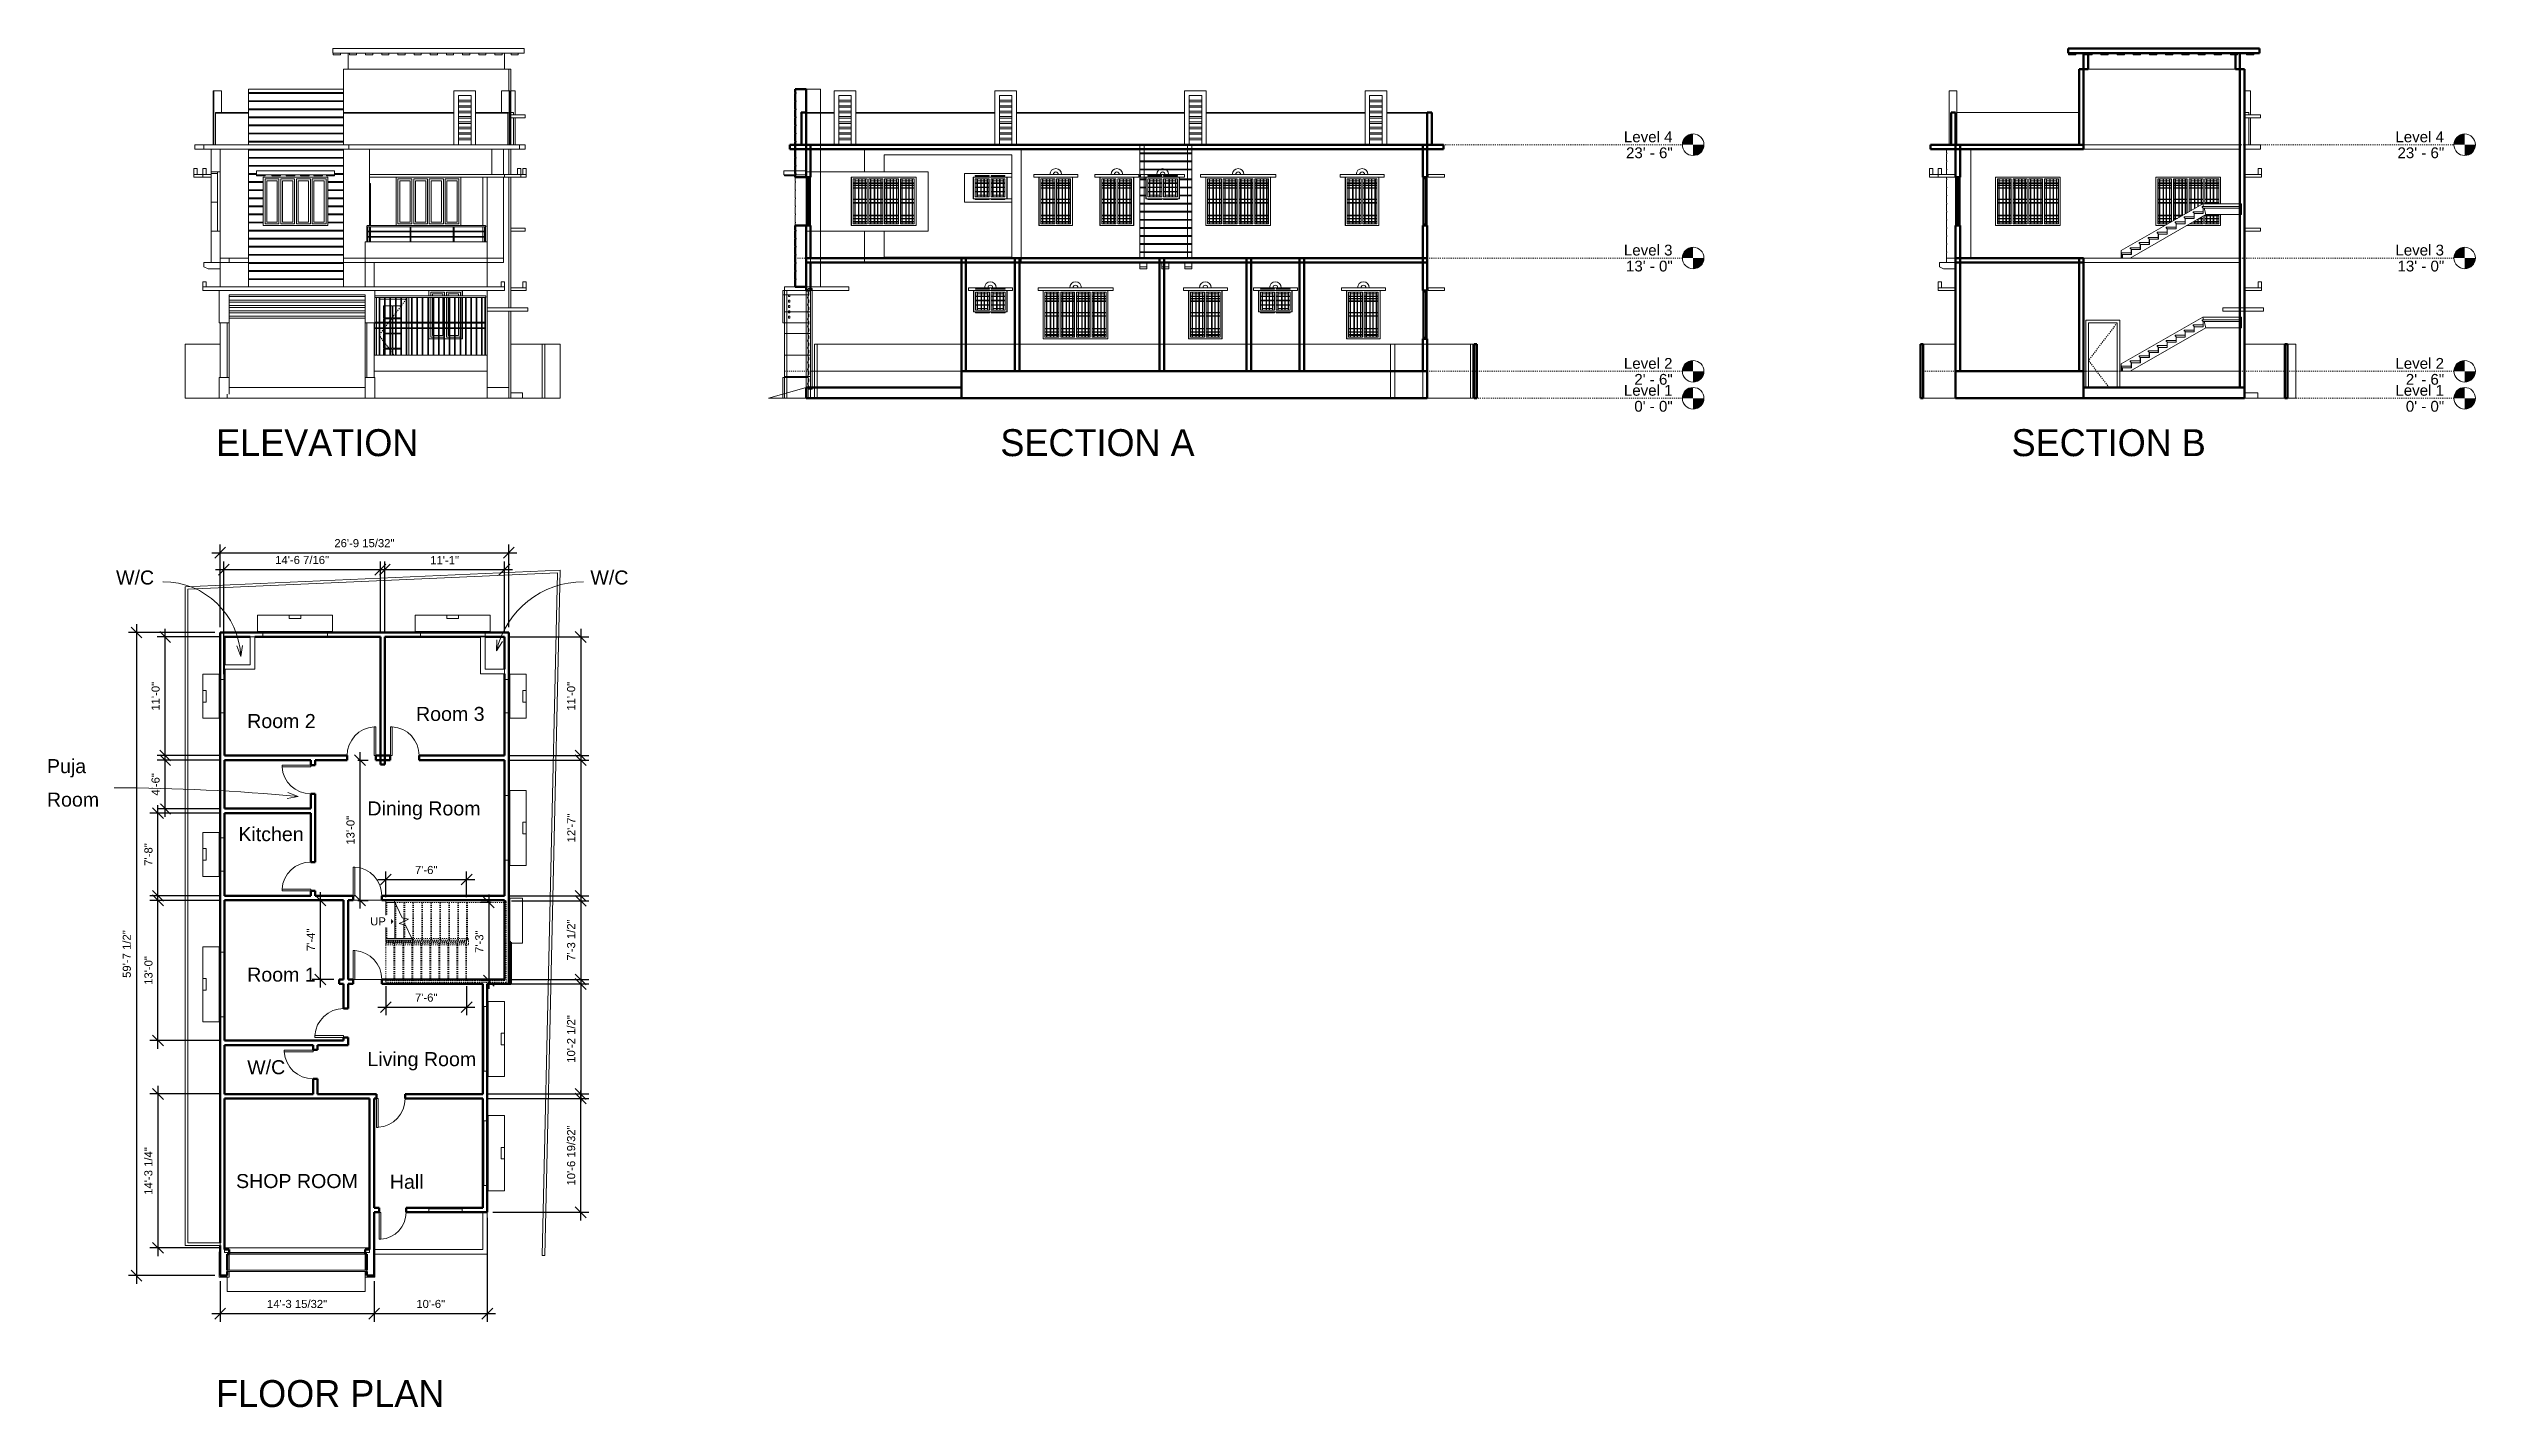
# Model space of a CAD drawing. Header units: feet. Extents: x -34 to 191, y -44 to 82.
import ezdxf

# ---------------------------------------------------------------- set-up
doc = ezdxf.new("R2010")
doc.units = ezdxf.units.FT
doc.header["$MEASUREMENT"] = 0
for name, pattern in [('Dash 1_16_', [0.010417, 0.005208, -0.005208]), ('Grid Line 1_2_', [0.072917, 0.041667, -0.010417, 0.010417, -0.010417]), ('Overhead 1_16_', [0.008464, 0.005208, -0.003255])]:
    doc.linetypes.add(name, pattern=pattern)
for name, color, linetype, lineweight in [('A-ANNO-DIMS', 211, 'Continuous', 9), ('A-DOOR', 31, 'Continuous', 13), ('A-DOOR-FRAM', 31, 'Continuous', 9), ('A-FLOR', 192, 'Continuous', 13), ('A-FLOR-HRAL', 11, 'Continuous', 9), ('A-FLOR-LEVL', 51, 'Continuous', 9), ('A-GLAZ', 151, 'Continuous', 13), ('A-ROOF', 132, 'Continuous', 13), ('A-WALL', 113, 'Continuous', 13), ('A-WALL-PATT', 111, 'Continuous', 13), ('G-ANNO-TEXT', 231, 'Continuous', 9), ('I-WALL', 2, 'Continuous', 13), ('Q-CASE', 31, 'Continuous', 9), ('S-STRS', 31, 'Continuous', 9), ('S-STRS-ANNO', 31, 'Continuous', 9), ('S-STRS-IDEN', 31, 'Continuous', 9), ('S-STRS-MBND', 31, 'Overhead 1_16_', 9)]:
    doc.layers.add(name, color=color, linetype=linetype, lineweight=lineweight)
doc.styles.add('Arial', font='arial.ttf', dxfattribs={"height": 0.75})
doc.styles.add('Arial_1', font='arial.ttf', dxfattribs={"height": 1.299782})
doc.dimstyles.new('Linear_-_3_32__Arial', dxfattribs={"dimtxt": 0.765195, "dimasz": 1, "dimexe": 0.75, "dimexo": 0.5, "dimgap": 0.5, "dimtad": 1, "dimdec": 5, "dimlfac": 12, "dimrnd": 0.03125, "dimzin": 1, "dimdsep": 46, "dimlunit": 4, "dimtxsty": 'Arial', "dimblk1": 'OBLIQUE', "dimblk2": 'OBLIQUE', "dimsah": 1, "dimcen": 0.09, "dimdle": 0.75, "dimazin": 0, "dimtfac": 1, "dimtdec": 4, "dimtix": 1, "dimtmove": 0, "dimatfit": 3, "dimfxl": 1, "dimtvp": 1, "dimtfill": 1, "dimfrac": 2, "dimtolj": 1, "dimtzin": 0, "dimarcsym": 2})

msp = doc.modelspace()

# ---------------------------------------------------------------- texts
at = {"char_height": 2.5, "attachment_point": 1}
for s, insert in [('ELEVATION', (-18.52904578, 46.40117985)), ('SECTION A', (54.22193748, 46.40117985)), ('SECTION B', (148.02490455, 46.40117985)), ('FLOOR PLAN', (-18.52904578, -41.75241196))]:
    msp.add_mtext_dynamic_manual_height_columns(s, width=28.5627104814, gutter_width=1, heights=[0], dxfattribs=dict(at, insert=insert))
at = {"layer": 'A-FLOR-LEVL', "char_height": 1, "attachment_point": 1, "style": 'Arial'}
for s, insert, width in [('Level 4', (112.06569237, 74.00177683), 5.42875), ('23\' - 6"', (112.2595717, 72.52158065), 5.252), ('Level 4', (183.63194452, 74.00177683), 5.42875), ('23\' - 6"', (183.82582384, 72.52158065), 5.252), ('Level 3', (112.06569237, 63.50177683), 5.42875), ('Level 3', (183.63194452, 63.50177683), 5.42875), ('13\' - 0"', (112.2595717, 62.02158065), 5.252), ('13\' - 0"', (183.82582384, 62.02158065), 5.252), ('Level 2', (112.06569237, 53.00177683), 5.42875), ('Level 2', (183.63194452, 53.00177683), 5.42875), ('Level 1', (112.06569237, 50.50177683), 5.42875), ('2\' - 6"', (113.03122524, 51.52158065), 4.31775), ('Level 1', (183.63194452, 50.50177683), 5.42875), ('2\' - 6"', (184.59747739, 51.52158065), 4.31775), ('0\' - 0"', (113.03122524, 49.02158065), 4.31775), ('0\' - 0"', (184.59747739, 49.02158065), 4.31775)]:
    msp.add_mtext(s, dxfattribs=dict(at, insert=insert, width=width))
at = {"layer": 'G-ANNO-TEXT', "color": 7, "char_height": 1.299781779, "attachment_point": 1, "style": 'Arial_1'}
for s, insert, width in [('W/C', (-27.80973507, 33.30078476), 4.4945), ('W/C', (16.19026493, 33.30078476), 4.4945), ('Room 3', (0.01636465, 20.65530305), 7.8275), ('Room 2', (-15.64523995, 19.99403482), 7.8275), ('Puja ', (-34.22215367, 15.81455092), 5.1005), ('Room', (-34.22215367, 12.71038425), 5.959), ('Kitchen ', (-16.46001687, 9.51022663), 8.10525), ('W/C', (-15.64523995, -12.09772907), 4.4945), ('SHOP ROOM', (-16.67899969, -22.6519466), 13.91275), ('Hall', (-2.41411884, -22.71662464), 3.86325)]:
    msp.add_mtext(s, dxfattribs=dict(at, insert=insert, width=width))

# ---------------------------------------------------------------- blocks, each defined once
blk = doc.blocks.new('Top Rail Type - Top Rail_Internal_-190362-Level 1')
at = {"layer": 'A-FLOR-HRAL'}
for p, q in [((-2.79, 4.84), (-2.79, 4.67)), ((-2.79, 4.84), (-0.38, 4.84)), ((-2.79, 4.67), (-0.3, 4.67)), ((-0.3, 4.67), (-0.38, 4.84))]:
    blk.add_line(p, q, dxfattribs=at)
at = {"layer": 'A-FLOR-HRAL', "linetype": 'Overhead 1_16_'}
for p, q in [((-0.38, 4.84), (4.71, 4.84)), ((-0.3, 4.67), (4.71, 4.67)), ((4.71, 4.84), (4.88, 4.84)), ((4.71, 4.67), (4.71, 4.42)), ((4.88, 4.84), (4.88, 4.42)), ((-2.79, 4.25), (-2.79, 4.42)), ((4.71, 4.42), (-2.79, 4.42)), ((4.88, 4.25), (-2.79, 4.25)), ((4.88, 4.42), (4.88, 4.25))]:
    blk.add_line(p, q, dxfattribs=at)
blk = doc.blocks.new('iron window 4_5 x 6_Recovery_ - iron window 4_5 x 6_Recovery_-197714-Level 1')
at = {"layer": 'A-GLAZ'}
for p, q in [((-3, -0.15), (-3, 0.13)), ((-3, 0.13), (3, 0.13)), ((3, 0.13), (3, -0.15)), ((-3.48, -0.29), (3.48, -0.29)), ((-3.48, -1.81), (-3.48, -0.29)), ((-0.54, -1.81), (-3.48, -1.81)), ((3, -0.15), (-3, -0.15)), ((-0.54, -1.5), (-0.54, -1.81)), ((-0.54, -1.5), (0.54, -1.5)), ((-0.54, -1.81), (-0.54, -1.5)), ((0.54, -1.81), (-0.54, -1.81)), ((0.54, -1.81), (0.54, -1.5)), ((0.54, -1.5), (0.54, -1.81)), ((3.48, -1.81), (0.54, -1.81)), ((3.48, -1.81), (3.48, -0.29))]:
    blk.add_line(p, q, dxfattribs=at)
blk = doc.blocks.new('iron window 4_5 x 3 - iron window 4_5 x 3-197920-Level 1')
at = {"layer": 'A-GLAZ'}
for p, q in [((-1.54, -0.15), (-1.54, 0.13)), ((-1.54, 0.13), (1.54, 0.13)), ((1.54, 0.13), (1.54, -0.15)), ((-2.04, -0.29), (2.04, -0.29)), ((-2.04, -1.81), (-2.04, -0.29)), ((-0.54, -1.81), (-2.04, -1.81)), ((1.54, -0.15), (-1.54, -0.15)), ((-0.54, -1.5), (-0.54, -1.81)), ((-0.54, -1.5), (0.54, -1.5)), ((-0.54, -1.81), (-0.54, -1.5)), ((0.54, -1.81), (-0.54, -1.81)), ((0.54, -1.81), (0.54, -1.5)), ((0.54, -1.5), (0.54, -1.81)), ((2.04, -1.81), (0.54, -1.81)), ((2.04, -1.81), (2.04, -0.29))]:
    blk.add_line(p, q, dxfattribs=at)
blk = doc.blocks.new('iron window 4_5 x 3 ws - iron window 4_5 x 3 ws-199401-Level 1')
at = {"layer": 'A-GLAZ'}
for p, q in [((-1.54, -0.15), (-1.54, 0.13)), ((-1.54, 0.13), (1.54, 0.13)), ((1.54, 0.13), (1.54, -0.15)), ((1.54, -0.15), (-1.54, -0.15))]:
    blk.add_line(p, q, dxfattribs=at)
blk = doc.blocks.new('Casework 1 - Casework 1-203772-Level 1')
at = {"layer": 'Q-CASE', "lineweight": 20}
for p, q in [((-17.74, -23.85), (-17.74, -24.27)), ((-4.29, -23.85), (-17.74, -23.85)), ((-17.74, -24.27), (-4.29, -24.27)), ((-4.29, -24.27), (-4.29, -23.85))]:
    blk.add_line(p, q, dxfattribs=at)
blk = doc.blocks.new('Casework 12 - Casework 12-233001-Level 1')
at = {"layer": 'Q-CASE'}
for p, q in [((-4.7, -24.41), (-17.33, -24.41)), ((-17.49, -27.9), (-17.49, -26.57)), ((-4.7, -26.57), (-4.7, -27.9)), ((-17.49, -27.9), (-4.7, -27.9))]:
    blk.add_line(p, q, dxfattribs=at)
blk = doc.blocks.new('Casework 13 - Casework 13-233222-Level 1')
at = {"layer": 'Q-CASE'}
for p, q in [((8.71, 8.59), (9.88, 8.59)), ((8.71, 8.59), (8.71, 4.5)), ((9.88, 4.42), (9.88, 8.59)), ((9.88, 4.42), (8.8, 4.42))]:
    blk.add_line(p, q, dxfattribs=at)
blk = doc.blocks.new('Casework 15 - Casework 15-234932-Level 1')
at = {"layer": 'Q-CASE'}
for p, q in [((-17.49, -25.91), (-4.54, -25.91)), ((-17.49, -25.91), (-17.49, -26.04)), ((-4.54, -26.04), (-17.49, -26.04)), ((-4.54, -25.91), (-4.54, -26.04))]:
    blk.add_line(p, q, dxfattribs=at)
blk = doc.blocks.new('Casework 16 - Casework 16-235737-Level 1')
at = {"layer": 'Q-CASE'}
for p, q in [((-18.24, -24.21), (-18.24, -26.57)), ((-18.24, -24.21), (-18.16, -24.21)), ((-17.33, -24.41), (-17.33, -25.91)), ((-4.7, -24.41), (-4.7, -25.91)), ((-3.79, -24.41), (-3.79, -26.57)), ((-17.33, -26.57), (-18.24, -26.57)), ((-17.33, -26.04), (-17.33, -26.57)), ((-4.7, -26.04), (-4.7, -26.57)), ((-3.79, -26.57), (-4.7, -26.57))]:
    blk.add_line(p, q, dxfattribs=at)
blk = doc.blocks.new('Single-Glass 2 - 30_ x 80_-239928-Level 1')
at = {"layer": 'A-DOOR', "lineweight": 20}
for p, q in [((1.17, 0.21), (1.17, 2.71)), ((1.33, 2.71), (1.17, 2.71)), ((1.33, 0.21), (1.33, 2.71)), ((1.33, 0.21), (1.17, 0.21))]:
    blk.add_line(p, q, dxfattribs=at)
at = {"layer": 'A-DOOR', "lineweight": 9}
blk.add_arc((1.33, 0.21), 2.5, 93.8155, 180, dxfattribs=at)
blk = doc.blocks.new('Single-Flush - 32_ x 84_-294587-Level 1')
at = {"layer": 'A-DOOR', "lineweight": 20}
for p, q in [((1.17, 0.21), (1.17, 2.88)), ((1.33, 2.88), (1.17, 2.88)), ((1.33, 0.21), (1.33, 2.88)), ((1.33, 0.21), (1.17, 0.21))]:
    blk.add_line(p, q, dxfattribs=at)
at = {"layer": 'A-DOOR', "lineweight": 9}
blk.add_arc((1.33, 0.21), 2.67, 93.5759, 180, dxfattribs=at)
blk = doc.blocks.new('Single-Flush - 32_ x 84_-294674-Level 1')
at = {"layer": 'A-DOOR', "lineweight": 20}
for p, q in [((1.17, -0.21), (1.17, -2.88)), ((1.33, -0.21), (1.17, -0.21)), ((1.33, -0.21), (1.33, -2.88)), ((1.33, -2.88), (1.17, -2.88))]:
    blk.add_line(p, q, dxfattribs=at)
at = {"layer": 'A-DOOR', "lineweight": 9}
blk.add_arc((1.33, -0.21), 2.67, 180, 266.4241, dxfattribs=at)
blk = doc.blocks.new('_Oblique')
at = {"color": 0, "linetype": 'ByBlock', "lineweight": -2}
blk.add_line((-0.5, -0.5), (0.5, 0.5), dxfattribs=at)
blk = doc.blocks.new('DIMBLOCK1-Level 1')
at = {"layer": 'A-ANNO-DIMS', "color": 0, "lineweight": -2, "transparency": 16777216}
for p, q in [((-18.16, -32.57), (-18.16, -36.34)), ((-3.87, -32.57), (-3.87, -36.34)), ((-18.91, -35.59), (-3.12, -35.59))]:
    blk.add_line(p, q, dxfattribs=at)
at = {"layer": 'Defpoints', "color": 0, "transparency": 16777216}
for p in [(-18.16, -32.07), (-3.87, -32.07), (-3.87, -35.59)]:
    blk.add_point(p, dxfattribs=at)
at = {"layer": 'A-ANNO-DIMS', "color": 0, "lineweight": -2, "transparency": 16777216, "rotation": 180}
blk.add_blockref('_Oblique', (-18.16, -35.59), dxfattribs=at)
at = {"layer": 'A-ANNO-DIMS', "color": 0, "lineweight": -2, "transparency": 16777216}
blk.add_blockref('_Oblique', (-3.87, -35.59), dxfattribs=at)
at = {"layer": 'A-ANNO-DIMS', "color": 0, "transparency": 16777216, "insert": (-11.02, -34.7), "char_height": 0.75, "width": 7.3741, "attachment_point": 5, "style": 'Arial', "bg_fill": 3, "box_fill_scale": 1.25, "bg_fill_color": 256, "bg_fill_true_color": 13158600, "bg_fill_transparency": 0}
blk.add_mtext('\\A1;14\'-3 15/32"', dxfattribs=at)
blk = doc.blocks.new('DIMBLOCK2-Level 1')
at = {"layer": 'A-ANNO-DIMS', "color": 0, "lineweight": -2, "transparency": 16777216}
for p, q in [((6.63, -26.7), (6.63, -36.34)), ((-3.87, -32.57), (-3.87, -36.34)), ((-4.62, -35.59), (7.38, -35.59))]:
    blk.add_line(p, q, dxfattribs=at)
at = {"layer": 'Defpoints', "color": 0, "transparency": 16777216}
for p in [(6.63, -26.2), (-3.87, -32.07), (6.63, -35.59)]:
    blk.add_point(p, dxfattribs=at)
at = {"layer": 'A-ANNO-DIMS', "color": 0, "lineweight": -2, "transparency": 16777216, "rotation": 180}
blk.add_blockref('_Oblique', (-3.87, -35.59), dxfattribs=at)
at = {"layer": 'A-ANNO-DIMS', "color": 0, "lineweight": -2, "transparency": 16777216}
blk.add_blockref('_Oblique', (6.63, -35.59), dxfattribs=at)
at = {"layer": 'A-ANNO-DIMS', "color": 0, "transparency": 16777216, "insert": (1.38, -34.7), "char_height": 0.75, "width": 3.899, "attachment_point": 5, "style": 'Arial', "bg_fill": 3, "box_fill_scale": 1.25, "bg_fill_color": 256, "bg_fill_true_color": 13158600, "bg_fill_transparency": 0}
blk.add_mtext('\\A1;10\'-6"', dxfattribs=at)
blk = doc.blocks.new('DIMBLOCK3-Level 1')
at = {"layer": 'A-ANNO-DIMS', "color": 0, "lineweight": -2, "transparency": 16777216}
for p, q in [((6.71, -15.65), (16.04, -15.65)), ((15.29, -26.95), (15.29, -14.9)), ((7.13, -26.2), (16.04, -26.2))]:
    blk.add_line(p, q, dxfattribs=at)
at = {"layer": 'Defpoints', "color": 0, "transparency": 16777216}
for p in [(6.21, -15.65), (15.29, -15.65), (6.63, -26.2)]:
    blk.add_point(p, dxfattribs=at)
at = {"layer": 'A-ANNO-DIMS', "color": 0, "lineweight": -2, "transparency": 16777216}
for p, rotation in [((15.29, -15.65), 90), ((15.29, -26.2), 270)]:
    blk.add_blockref('_Oblique', p, dxfattribs=dict(at, rotation=rotation))
at = {"layer": 'A-ANNO-DIMS', "color": 0, "transparency": 16777216, "insert": (14.41, -20.93), "char_height": 0.75, "width": 7.3741, "attachment_point": 5, "rotation": 90, "style": 'Arial', "bg_fill": 3, "box_fill_scale": 1.25, "bg_fill_color": 256, "bg_fill_true_color": 13158600, "bg_fill_transparency": 0}
blk.add_mtext('\\A1;10\'-6 19/32"', dxfattribs=at)
blk = doc.blocks.new('DIMBLOCK4-Level 1')
at = {"layer": 'A-ANNO-DIMS', "color": 0, "lineweight": -2, "transparency": 16777216}
for p, q in [((15.29, -4.28), (15.29, -15.98)), ((8.71, -5.03), (16.04, -5.03)), ((6.71, -15.23), (16.04, -15.23))]:
    blk.add_line(p, q, dxfattribs=at)
at = {"layer": 'Defpoints', "color": 0, "transparency": 16777216}
for p in [(8.21, -5.03), (6.21, -15.23), (15.29, -15.23)]:
    blk.add_point(p, dxfattribs=at)
at = {"layer": 'A-ANNO-DIMS', "color": 0, "lineweight": -2, "transparency": 16777216}
for p, rotation in [((15.29, -5.03), 90), ((15.29, -15.23), 270)]:
    blk.add_blockref('_Oblique', p, dxfattribs=dict(at, rotation=rotation))
at = {"layer": 'A-ANNO-DIMS', "color": 0, "transparency": 16777216, "insert": (14.41, -10.13), "char_height": 0.75, "width": 5.9897, "attachment_point": 5, "rotation": 90, "style": 'Arial', "bg_fill": 3, "box_fill_scale": 1.25, "bg_fill_color": 256, "bg_fill_true_color": 13158600, "bg_fill_transparency": 0}
blk.add_mtext('\\A1;10\'-2 1/2"', dxfattribs=at)
blk = doc.blocks.new('DIMBLOCK5-Level 1')
at = {"layer": 'A-ANNO-DIMS', "color": 0, "lineweight": -2, "transparency": 16777216}
for p, q in [((8.88, 2.68), (16.04, 2.68)), ((15.29, 3.43), (15.29, -5.36)), ((8.71, -4.61), (16.04, -4.61))]:
    blk.add_line(p, q, dxfattribs=at)
at = {"layer": 'Defpoints', "color": 0, "transparency": 16777216}
for p in [(8.38, 2.68), (8.21, -4.61)]:
    blk.add_point(p, dxfattribs=at)
at = {"layer": 'A-ANNO-DIMS', "color": 0, "lineweight": -2, "transparency": 16777216}
for p, rotation in [((15.29, 2.68), 90), ((15.29, -4.61), 270)]:
    blk.add_blockref('_Oblique', p, dxfattribs=dict(at, rotation=rotation))
at = {"layer": 'A-ANNO-DIMS', "color": 0, "transparency": 16777216, "insert": (14.41, -0.96), "char_height": 0.75, "width": 5.2975, "attachment_point": 5, "rotation": 90, "style": 'Arial', "bg_fill": 3, "box_fill_scale": 1.25, "bg_fill_color": 256, "bg_fill_true_color": 13158600, "bg_fill_transparency": 0}
blk.add_mtext('\\A1;7\'-3 1/2"', dxfattribs=at)
at = {"layer": 'Defpoints', "color": 0, "transparency": 16777216}
blk.add_point((15.29, -4.61), dxfattribs=at)
blk = doc.blocks.new('DIMBLOCK6-Level 1')
at = {"layer": 'A-ANNO-DIMS', "color": 0, "lineweight": -2, "transparency": 16777216}
for p, q in [((15.29, 16.47), (15.29, 2.39)), ((8.71, 15.72), (16.04, 15.72)), ((8.71, 3.14), (16.04, 3.14))]:
    blk.add_line(p, q, dxfattribs=at)
at = {"layer": 'Defpoints', "color": 0, "transparency": 16777216}
for p in [(8.21, 15.72), (8.21, 3.14), (15.29, 3.14)]:
    blk.add_point(p, dxfattribs=at)
at = {"layer": 'A-ANNO-DIMS', "color": 0, "lineweight": -2, "transparency": 16777216}
for p, rotation in [((15.29, 15.72), 90), ((15.29, 3.14), 270)]:
    blk.add_blockref('_Oblique', p, dxfattribs=dict(at, rotation=rotation))
at = {"layer": 'A-ANNO-DIMS', "color": 0, "transparency": 16777216, "insert": (14.42, 9.43), "char_height": 0.75, "width": 3.899, "attachment_point": 5, "rotation": 90, "style": 'Arial', "bg_fill": 3, "box_fill_scale": 1.25, "bg_fill_color": 256, "bg_fill_true_color": 13158600, "bg_fill_transparency": 0}
blk.add_mtext('\\A1;12\'-7"', dxfattribs=at)
blk = doc.blocks.new('DIMBLOCK7-Level 1')
at = {"layer": 'A-ANNO-DIMS', "color": 0, "lineweight": -2, "transparency": 16777216}
for p, q in [((8.71, 27.14), (16.04, 27.14)), ((15.29, 27.89), (15.29, 15.39)), ((8.71, 16.14), (16.04, 16.14))]:
    blk.add_line(p, q, dxfattribs=at)
at = {"layer": 'Defpoints', "color": 0, "transparency": 16777216}
for p in [(8.21, 27.14), (8.21, 16.14), (15.29, 16.14)]:
    blk.add_point(p, dxfattribs=at)
at = {"layer": 'A-ANNO-DIMS', "color": 0, "lineweight": -2, "transparency": 16777216}
for p, rotation in [((15.29, 27.14), 90), ((15.29, 16.14), 270)]:
    blk.add_blockref('_Oblique', p, dxfattribs=dict(at, rotation=rotation))
at = {"layer": 'A-ANNO-DIMS', "color": 0, "transparency": 16777216, "insert": (14.41, 21.64), "char_height": 0.75, "width": 3.899, "attachment_point": 5, "rotation": 90, "style": 'Arial', "bg_fill": 3, "box_fill_scale": 1.25, "bg_fill_color": 256, "bg_fill_true_color": 13158600, "bg_fill_transparency": 0}
blk.add_mtext('\\A1;11\'-0"', dxfattribs=at)
blk = doc.blocks.new('DIMBLOCK8-Level 1')
at = {"layer": 'A-ANNO-DIMS', "color": 0, "lineweight": -2, "transparency": 16777216}
for p, q in [((-18.91, 34.95), (9.38, 34.95)), ((-18.16, 28.06), (-18.16, 35.7)), ((8.63, 28.06), (8.63, 35.7))]:
    blk.add_line(p, q, dxfattribs=at)
at = {"layer": 'Defpoints', "color": 0, "transparency": 16777216}
for p in [(8.63, 34.95), (-18.16, 27.56), (8.63, 27.56)]:
    blk.add_point(p, dxfattribs=at)
at = {"layer": 'A-ANNO-DIMS', "color": 0, "lineweight": -2, "transparency": 16777216, "rotation": 180}
blk.add_blockref('_Oblique', (-18.16, 34.95), dxfattribs=at)
at = {"layer": 'A-ANNO-DIMS', "color": 0, "lineweight": -2, "transparency": 16777216}
blk.add_blockref('_Oblique', (8.63, 34.95), dxfattribs=at)
at = {"layer": 'A-ANNO-DIMS', "color": 0, "transparency": 16777216, "insert": (-4.77, 35.83), "char_height": 0.75, "width": 7.3741, "attachment_point": 5, "style": 'Arial', "bg_fill": 3, "box_fill_scale": 1.25, "bg_fill_color": 256, "bg_fill_true_color": 13158600, "bg_fill_transparency": 0}
blk.add_mtext('\\A1;26\'-9 15/32"', dxfattribs=at)
blk = doc.blocks.new('DIMBLOCK9-Level 1')
at = {"layer": 'A-ANNO-DIMS', "color": 0, "lineweight": -2, "transparency": 16777216}
for p, q in [((-17.82, 23.68), (-17.82, 34.13)), ((-3.29, 27.64), (-3.29, 34.13)), ((-18.57, 33.38), (-2.54, 33.38))]:
    blk.add_line(p, q, dxfattribs=at)
at = {"layer": 'Defpoints', "color": 0, "transparency": 16777216}
for p in [(-3.29, 33.38), (-3.29, 27.14), (-17.82, 23.18)]:
    blk.add_point(p, dxfattribs=at)
at = {"layer": 'A-ANNO-DIMS', "color": 0, "lineweight": -2, "transparency": 16777216, "rotation": 180}
blk.add_blockref('_Oblique', (-17.82, 33.38), dxfattribs=at)
at = {"layer": 'A-ANNO-DIMS', "color": 0, "lineweight": -2, "transparency": 16777216}
blk.add_blockref('_Oblique', (-3.29, 33.38), dxfattribs=at)
at = {"layer": 'A-ANNO-DIMS', "color": 0, "transparency": 16777216, "insert": (-10.55, 34.27), "char_height": 0.75, "width": 6.6819, "attachment_point": 5, "style": 'Arial', "bg_fill": 3, "box_fill_scale": 1.25, "bg_fill_color": 256, "bg_fill_true_color": 13158600, "bg_fill_transparency": 0}
blk.add_mtext('\\A1;14\'-6 7/16"', dxfattribs=at)
blk = doc.blocks.new('DIMBLOCK10-Level 1')
at = {"layer": 'A-ANNO-DIMS', "color": 0, "lineweight": -2, "transparency": 16777216}
for p, q in [((-2.87, 27.64), (-2.87, 34.13)), ((8.21, 27.64), (8.21, 34.13)), ((-3.62, 33.38), (8.96, 33.38))]:
    blk.add_line(p, q, dxfattribs=at)
at = {"layer": 'Defpoints', "color": 0, "transparency": 16777216}
for p in [(8.21, 33.38), (-2.87, 27.14), (8.21, 27.14)]:
    blk.add_point(p, dxfattribs=at)
at = {"layer": 'A-ANNO-DIMS', "color": 0, "lineweight": -2, "transparency": 16777216, "rotation": 180}
blk.add_blockref('_Oblique', (-2.87, 33.38), dxfattribs=at)
at = {"layer": 'A-ANNO-DIMS', "color": 0, "lineweight": -2, "transparency": 16777216}
blk.add_blockref('_Oblique', (8.21, 33.38), dxfattribs=at)
at = {"layer": 'A-ANNO-DIMS', "color": 0, "transparency": 16777216, "insert": (2.67, 34.26), "char_height": 0.75, "width": 3.899, "attachment_point": 5, "style": 'Arial', "bg_fill": 3, "box_fill_scale": 1.25, "bg_fill_color": 256, "bg_fill_true_color": 13158600, "bg_fill_transparency": 0}
blk.add_mtext('\\A1;11\'-1"', dxfattribs=at)
blk = doc.blocks.new('DIMBLOCK11-Level 1')
at = {"layer": 'A-ANNO-DIMS', "color": 0, "lineweight": -2, "transparency": 16777216}
for p, q in [((-18.24, 27.14), (-24.01, 27.14)), ((-23.26, 15.39), (-23.26, 27.89)), ((-18.24, 16.14), (-24.01, 16.14))]:
    blk.add_line(p, q, dxfattribs=at)
at = {"layer": 'Defpoints', "color": 0, "transparency": 16777216}
for p in [(-23.26, 27.14), (-17.74, 27.14), (-17.74, 16.14)]:
    blk.add_point(p, dxfattribs=at)
at = {"layer": 'A-ANNO-DIMS', "color": 0, "lineweight": -2, "transparency": 16777216}
for p, rotation in [((-23.26, 27.14), 90), ((-23.26, 16.14), 270)]:
    blk.add_blockref('_Oblique', p, dxfattribs=dict(at, rotation=rotation))
at = {"layer": 'A-ANNO-DIMS', "color": 0, "transparency": 16777216, "insert": (-24.14, 21.64), "char_height": 0.75, "width": 3.899, "attachment_point": 5, "rotation": 90, "style": 'Arial', "bg_fill": 3, "box_fill_scale": 1.25, "bg_fill_color": 256, "bg_fill_true_color": 13158600, "bg_fill_transparency": 0}
blk.add_mtext('\\A1;11\'-0"', dxfattribs=at)
blk = doc.blocks.new('DIMBLOCK12-Level 1')
at = {"layer": 'A-ANNO-DIMS', "color": 0, "lineweight": -2, "transparency": 16777216}
for p, q in [((-18.66, 27.56), (-26.67, 27.56)), ((-25.92, 28.31), (-25.92, -32.82)), ((-18.66, -32.07), (-26.67, -32.07))]:
    blk.add_line(p, q, dxfattribs=at)
at = {"layer": 'Defpoints', "color": 0, "transparency": 16777216}
for p in [(-18.16, 27.56), (-25.92, -32.07), (-18.16, -32.07)]:
    blk.add_point(p, dxfattribs=at)
at = {"layer": 'A-ANNO-DIMS', "color": 0, "lineweight": -2, "transparency": 16777216}
for p, rotation in [((-25.92, 27.56), 90), ((-25.92, -32.07), 270)]:
    blk.add_blockref('_Oblique', p, dxfattribs=dict(at, rotation=rotation))
at = {"layer": 'A-ANNO-DIMS', "color": 0, "transparency": 16777216, "insert": (-26.81, -2.26), "char_height": 0.75, "width": 5.9897, "attachment_point": 5, "rotation": 90, "style": 'Arial', "bg_fill": 3, "box_fill_scale": 1.25, "bg_fill_color": 256, "bg_fill_true_color": 13158600, "bg_fill_transparency": 0}
blk.add_mtext('\\A1;59\'-7 1/2"', dxfattribs=at)
blk = doc.blocks.new('DIMBLOCK13-Level 1')
at = {"layer": 'A-ANNO-DIMS', "color": 0, "lineweight": -2, "transparency": 16777216}
for p, q in [((-23.26, 10.47), (-23.26, 16.47)), ((-18.24, 15.72), (-24.01, 15.72)), ((-18.24, 11.22), (-24.01, 11.22))]:
    blk.add_line(p, q, dxfattribs=at)
at = {"layer": 'Defpoints', "color": 0, "transparency": 16777216}
for p in [(-17.74, 15.72), (-17.74, 11.22)]:
    blk.add_point(p, dxfattribs=at)
at = {"layer": 'A-ANNO-DIMS', "color": 0, "lineweight": -2, "transparency": 16777216}
for p, rotation in [((-23.26, 15.72), 90), ((-23.26, 11.22), 270)]:
    blk.add_blockref('_Oblique', p, dxfattribs=dict(at, rotation=rotation))
at = {"layer": 'A-ANNO-DIMS', "color": 0, "transparency": 16777216, "insert": (-24.14, 13.47), "char_height": 0.75, "width": 3.2068, "attachment_point": 5, "rotation": 90, "style": 'Arial', "bg_fill": 3, "box_fill_scale": 1.25, "bg_fill_color": 256, "bg_fill_true_color": 13158600, "bg_fill_transparency": 0}
blk.add_mtext('\\A1;4\'-6"', dxfattribs=at)
at = {"layer": 'Defpoints', "color": 0, "transparency": 16777216}
blk.add_point((-23.26, 15.72), dxfattribs=at)
blk = doc.blocks.new('DIMBLOCK14-Level 1')
at = {"layer": 'A-ANNO-DIMS', "color": 0, "lineweight": -2, "transparency": 16777216}
for p, q in [((-23.92, 2.39), (-23.92, 11.56)), ((-18.24, 10.81), (-24.67, 10.81)), ((-18.24, 3.14), (-24.67, 3.14))]:
    blk.add_line(p, q, dxfattribs=at)
at = {"layer": 'Defpoints', "color": 0, "transparency": 16777216}
for p in [(-23.92, 10.81), (-17.74, 10.81), (-17.74, 3.14)]:
    blk.add_point(p, dxfattribs=at)
at = {"layer": 'A-ANNO-DIMS', "color": 0, "lineweight": -2, "transparency": 16777216}
for p, rotation in [((-23.92, 10.81), 90), ((-23.92, 3.14), 270)]:
    blk.add_blockref('_Oblique', p, dxfattribs=dict(at, rotation=rotation))
at = {"layer": 'A-ANNO-DIMS', "color": 0, "transparency": 16777216, "insert": (-24.8, 6.97), "char_height": 0.75, "width": 3.2068, "attachment_point": 5, "rotation": 90, "style": 'Arial', "bg_fill": 3, "box_fill_scale": 1.25, "bg_fill_color": 256, "bg_fill_true_color": 13158600, "bg_fill_transparency": 0}
blk.add_mtext('\\A1;7\'-8"', dxfattribs=at)
blk = doc.blocks.new('DIMBLOCK15-Level 1')
at = {"layer": 'A-ANNO-DIMS', "color": 0, "lineweight": -2, "transparency": 16777216}
for p, q in [((-18.24, 2.72), (-24.67, 2.72)), ((-23.92, -11.03), (-23.92, 3.47)), ((-18.24, -10.28), (-24.67, -10.28))]:
    blk.add_line(p, q, dxfattribs=at)
at = {"layer": 'Defpoints', "color": 0, "transparency": 16777216}
for p in [(-23.92, 2.72), (-17.74, 2.72), (-17.74, -10.28)]:
    blk.add_point(p, dxfattribs=at)
at = {"layer": 'A-ANNO-DIMS', "color": 0, "lineweight": -2, "transparency": 16777216}
for p, rotation in [((-23.92, 2.72), 90), ((-23.92, -10.28), 270)]:
    blk.add_blockref('_Oblique', p, dxfattribs=dict(at, rotation=rotation))
at = {"layer": 'A-ANNO-DIMS', "color": 0, "transparency": 16777216, "insert": (-24.8, -3.78), "char_height": 0.75, "width": 3.899, "attachment_point": 5, "rotation": 90, "style": 'Arial', "bg_fill": 3, "box_fill_scale": 1.25, "bg_fill_color": 256, "bg_fill_true_color": 13158600, "bg_fill_transparency": 0}
blk.add_mtext('\\A1;13\'-0"', dxfattribs=at)
blk = doc.blocks.new('DIMBLOCK16-Level 1')
at = {"layer": 'A-ANNO-DIMS', "color": 0, "lineweight": -2, "transparency": 16777216}
for p, q in [((-18.24, -15.23), (-24.67, -15.23)), ((-23.92, -14.48), (-23.92, -30.25)), ((-18.24, -29.5), (-24.67, -29.5))]:
    blk.add_line(p, q, dxfattribs=at)
at = {"layer": 'Defpoints', "color": 0, "transparency": 16777216}
for p in [(-17.74, -15.23), (-23.92, -29.5), (-17.74, -29.5)]:
    blk.add_point(p, dxfattribs=at)
at = {"layer": 'A-ANNO-DIMS', "color": 0, "lineweight": -2, "transparency": 16777216}
for p, rotation in [((-23.92, -15.23), 90), ((-23.92, -29.5), 270)]:
    blk.add_blockref('_Oblique', p, dxfattribs=dict(at, rotation=rotation))
at = {"layer": 'A-ANNO-DIMS', "color": 0, "transparency": 16777216, "insert": (-24.81, -22.37), "char_height": 0.75, "width": 5.9897, "attachment_point": 5, "rotation": 90, "style": 'Arial', "bg_fill": 3, "box_fill_scale": 1.25, "bg_fill_color": 256, "bg_fill_true_color": 13158600, "bg_fill_transparency": 0}
blk.add_mtext('\\A1;14\'-3 1/4"', dxfattribs=at)
blk = doc.blocks.new('DIMBLOCK17-Level 1')
at = {"layer": 'A-ANNO-DIMS', "color": 0, "lineweight": -2, "transparency": 16777216}
for p, q in [((-3.54, 4.65), (5.46, 4.65)), ((-2.79, 3.02), (-2.79, 5.4)), ((4.71, 3.02), (4.71, 5.4))]:
    blk.add_line(p, q, dxfattribs=at)
at = {"layer": 'Defpoints', "color": 0, "transparency": 16777216}
for p in [(4.71, 4.65), (-2.79, 2.52), (4.71, 2.52)]:
    blk.add_point(p, dxfattribs=at)
at = {"layer": 'A-ANNO-DIMS', "color": 0, "lineweight": -2, "transparency": 16777216, "rotation": 180}
blk.add_blockref('_Oblique', (-2.79, 4.65), dxfattribs=at)
at = {"layer": 'A-ANNO-DIMS', "color": 0, "lineweight": -2, "transparency": 16777216}
blk.add_blockref('_Oblique', (4.71, 4.65), dxfattribs=at)
at = {"layer": 'A-ANNO-DIMS', "color": 0, "transparency": 16777216, "insert": (0.96, 5.53), "char_height": 0.75, "width": 3.2068, "attachment_point": 5, "style": 'Arial', "bg_fill": 3, "box_fill_scale": 1.25, "bg_fill_color": 256, "bg_fill_true_color": 13158600, "bg_fill_transparency": 0}
blk.add_mtext('\\A1;7\'-6"', dxfattribs=at)
blk = doc.blocks.new('DIMBLOCK18-Level 1')
at = {"layer": 'A-ANNO-DIMS', "color": 0, "lineweight": -2, "transparency": 16777216}
for p, q in [((6.98, 2.52), (6.03, 2.52)), ((6.78, 3.27), (6.78, -5.48)), ((6.98, -4.73), (6.03, -4.73))]:
    blk.add_line(p, q, dxfattribs=at)
at = {"layer": 'Defpoints', "color": 0, "transparency": 16777216}
for p in [(7.48, 2.52), (6.78, -4.73), (7.48, -4.73)]:
    blk.add_point(p, dxfattribs=at)
at = {"layer": 'A-ANNO-DIMS', "color": 0, "lineweight": -2, "transparency": 16777216}
for p, rotation in [((6.78, 2.52), 90), ((6.78, -4.73), 270)]:
    blk.add_blockref('_Oblique', p, dxfattribs=dict(at, rotation=rotation))
at = {"layer": 'A-ANNO-DIMS', "color": 0, "transparency": 16777216, "insert": (5.89, -1.11), "char_height": 0.75, "width": 3.2068, "attachment_point": 5, "rotation": 90, "style": 'Arial', "bg_fill": 3, "box_fill_scale": 1.25, "bg_fill_color": 256, "bg_fill_true_color": 13158600, "bg_fill_transparency": 0}
blk.add_mtext('\\A1;7\'-3"', dxfattribs=at)
blk = doc.blocks.new('DIMBLOCK19-Level 1')
at = {"layer": 'A-ANNO-DIMS', "color": 0, "lineweight": -2, "transparency": 16777216}
for p, q in [((-2.79, -5.23), (-2.79, -7.93)), ((4.71, -5.23), (4.71, -7.93)), ((-3.54, -7.18), (5.46, -7.18))]:
    blk.add_line(p, q, dxfattribs=at)
at = {"layer": 'Defpoints', "color": 0, "transparency": 16777216}
for p in [(-2.79, -4.73), (4.71, -4.73), (4.71, -7.18)]:
    blk.add_point(p, dxfattribs=at)
at = {"layer": 'A-ANNO-DIMS', "color": 0, "lineweight": -2, "transparency": 16777216, "rotation": 180}
blk.add_blockref('_Oblique', (-2.79, -7.18), dxfattribs=at)
at = {"layer": 'A-ANNO-DIMS', "color": 0, "lineweight": -2, "transparency": 16777216}
blk.add_blockref('_Oblique', (4.71, -7.18), dxfattribs=at)
at = {"layer": 'A-ANNO-DIMS', "color": 0, "transparency": 16777216, "insert": (0.96, -6.3), "char_height": 0.75, "width": 3.2068, "attachment_point": 5, "style": 'Arial', "bg_fill": 3, "box_fill_scale": 1.25, "bg_fill_color": 256, "bg_fill_true_color": 13158600, "bg_fill_transparency": 0}
blk.add_mtext('\\A1;7\'-6"', dxfattribs=at)
blk = doc.blocks.new('DIMBLOCK20-Level 1')
at = {"layer": 'A-ANNO-DIMS', "color": 0, "lineweight": -2, "transparency": 16777216}
for p, q in [((-9.07, 2.72), (-8.11, 2.72)), ((-8.86, -5.36), (-8.86, 3.47)), ((-7.62, -4.61), (-9.61, -4.61))]:
    blk.add_line(p, q, dxfattribs=at)
at = {"layer": 'Defpoints', "color": 0, "transparency": 16777216}
for p in [(-9.57, 2.72), (-8.86, 2.72), (-7.12, -4.61)]:
    blk.add_point(p, dxfattribs=at)
at = {"layer": 'A-ANNO-DIMS', "color": 0, "lineweight": -2, "transparency": 16777216}
for p, rotation in [((-8.86, 2.72), 90), ((-8.86, -4.61), 270)]:
    blk.add_blockref('_Oblique', p, dxfattribs=dict(at, rotation=rotation))
at = {"layer": 'A-ANNO-DIMS', "color": 0, "transparency": 16777216, "insert": (-9.74, -0.94), "char_height": 0.75, "width": 3.2068, "attachment_point": 5, "rotation": 90, "style": 'Arial', "bg_fill": 3, "box_fill_scale": 1.25, "bg_fill_color": 256, "bg_fill_true_color": 13158600, "bg_fill_transparency": 0}
blk.add_mtext('\\A1;7\'-4"', dxfattribs=at)
blk = doc.blocks.new('DIMBLOCK21-Level 1')
at = {"layer": 'A-ANNO-DIMS', "color": 0, "lineweight": -2, "transparency": 16777216}
for p, q in [((-5.18, 1.97), (-5.18, 16.47)), ((-5.39, 15.72), (-4.43, 15.72)), ((-5.39, 2.72), (-4.43, 2.72))]:
    blk.add_line(p, q, dxfattribs=at)
at = {"layer": 'Defpoints', "color": 0, "transparency": 16777216}
for p in [(-5.89, 15.72), (-5.18, 15.72), (-5.89, 2.72)]:
    blk.add_point(p, dxfattribs=at)
at = {"layer": 'A-ANNO-DIMS', "color": 0, "lineweight": -2, "transparency": 16777216}
for p, rotation in [((-5.18, 15.72), 90), ((-5.18, 2.72), 270)]:
    blk.add_blockref('_Oblique', p, dxfattribs=dict(at, rotation=rotation))
at = {"layer": 'A-ANNO-DIMS', "color": 0, "transparency": 16777216, "insert": (-6.06, 9.22), "char_height": 0.75, "width": 3.899, "attachment_point": 5, "rotation": 90, "style": 'Arial', "bg_fill": 3, "box_fill_scale": 1.25, "bg_fill_color": 256, "bg_fill_true_color": 13158600, "bg_fill_transparency": 0}
blk.add_mtext('\\A1;13\'-0"', dxfattribs=at)
blk = doc.blocks.new('iron window 4_5 x 6_Recovery_ - iron window 4_5 x 6_Recovery_-197714-South')
at = {"layer": 'A-GLAZ'}
for p, q in [((8.23, 10.79), (7.92, 10.79)), ((7.92, 10.33), (7.92, 10.79)), ((8.23, 10.25), (8.21, 10.25)), ((8.23, 10), (8.21, 10)), ((8.23, 10.79), (8.23, 10.25)), ((8.23, 10.25), (8.23, 10))]:
    blk.add_line(p, q, dxfattribs=at)
blk = doc.blocks.new('iron window 4_5 x 6_Recovery_ - iron window 4_5 x 6_Recovery_-V1-South')
at = {"layer": 'A-GLAZ'}
for p, q in [((10.23, 10.25), (8.8, 10.25)), ((10.23, 10), (8.8, 10)), ((10.23, 10.79), (9.92, 10.79)), ((9.92, 10.25), (9.92, 10.79)), ((10.23, 10.79), (10.23, 10.25)), ((10.23, 10.25), (10.23, 10))]:
    blk.add_line(p, q, dxfattribs=at)
blk = doc.blocks.new('iron window 2 x 2_5 toiklet - iron window 2 x 2_5 toiklet-198010-South')
at = {"layer": 'A-GLAZ'}
for p, q in [((-19.45, 10.79), (-19.76, 10.79)), ((-19.76, 10.33), (-19.76, 10.79)), ((-19.45, 10.33), (-19.45, 10.79))]:
    blk.add_line(p, q, dxfattribs=at)
blk = doc.blocks.new('iron window 4_5 x 3 ws - iron window 4_5 x 3 ws-199401-South')
at = {"layer": 'A-GLAZ'}
for p, q in [((1.21, 10), (1.21, 9.5)), ((1.21, 9.33), (1.21, 7.04)), ((1.38, 9.5), (1.38, 9.83)), ((1.38, 9.83), (2.67, 9.83)), ((1.38, 7.04), (1.38, 9.33)), ((1.55, 9.67), (2.5, 9.67)), ((1.55, 9.5), (1.55, 9.67)), ((1.55, 7.04), (1.55, 9.33)), ((2.5, 9.67), (2.5, 9.5)), ((2.5, 9.33), (2.5, 7.04)), ((2.67, 9.83), (2.67, 9.5)), ((2.67, 9.33), (2.67, 7.04)), ((2.84, 9.5), (2.84, 9.83)), ((2.84, 9.83), (4.13, 9.83)), ((2.84, 7.04), (2.84, 9.33)), ((3, 9.5), (3, 9.67)), ((3, 9.67), (3.96, 9.67)), ((3, 7.04), (3, 9.33)), ((3.96, 9.67), (3.96, 9.5)), ((3.96, 9.33), (3.96, 7.04)), ((4.13, 9.83), (4.13, 9.5)), ((4.3, 9.5), (4.3, 10)), ((4.3, 7.04), (4.3, 9.33)), ((1.21, 6.96), (1.21, 6.54)), ((1.38, 6.54), (1.38, 6.96)), ((1.55, 6.54), (1.55, 6.96)), ((2.5, 6.96), (2.5, 6.54)), ((2.67, 6.96), (2.67, 6.54)), ((2.84, 6.54), (2.84, 6.96)), ((3, 6.54), (3, 6.96)), ((3.96, 6.96), (3.96, 6.54)), ((4.3, 6.54), (4.3, 6.96)), ((1.21, 6.46), (1.21, 5.5)), ((1.38, 5.67), (1.38, 6.46)), ((1.6, 5.67), (1.38, 5.67)), ((1.55, 5.83), (1.55, 6.46)), ((1.6, 5.83), (1.55, 5.83)), ((2.1, 5.83), (1.66, 5.83)), ((2.1, 5.67), (1.66, 5.67)), ((2.5, 5.83), (2.16, 5.83)), ((2.6, 5.67), (2.16, 5.67)), ((2.5, 6.46), (2.5, 5.83)), ((2.67, 5.67), (2.66, 5.67)), ((2.67, 6.46), (2.67, 5.67)), ((2.84, 5.67), (2.84, 6.46)), ((3.1, 5.67), (2.84, 5.67)), ((3, 5.83), (3, 6.46)), ((3.1, 5.83), (3, 5.83)), ((3.6, 5.83), (3.16, 5.83)), ((3.6, 5.67), (3.16, 5.67)), ((3.96, 5.83), (3.66, 5.83)), ((4.1, 5.67), (3.66, 5.67)), ((3.96, 6.46), (3.96, 5.83)), ((4.3, 5.5), (4.3, 6.46))]:
    blk.add_line(p, q, dxfattribs=at)
blk = doc.blocks.new('iron window 4_5 x 6_Recovery_ - iron window 4_5 x 6_Recovery_-V2-South')
at = {"layer": 'A-GLAZ'}
for p, q in [((9.73, 20.75), (8.21, 20.75)), ((9.73, 20.5), (8.21, 20.5)), ((9.73, 21.29), (9.42, 21.29)), ((9.42, 20.75), (9.42, 21.29)), ((9.73, 21.29), (9.73, 20.75)), ((9.73, 20.75), (9.73, 20.5))]:
    blk.add_line(p, q, dxfattribs=at)
blk = doc.blocks.new('iron window 4_5 x 6 _without sunshead - iron window 4_5 x 6 _without sunshead-205286-South')
at = {"layer": 'A-GLAZ'}
for p, q in [((-1.66, 16.17), (-1.66, 20.33)), ((-1.66, 20.33), (-0.37, 20.33)), ((-0.37, 20.33), (-0.37, 16.17)), ((-0.2, 16.17), (-0.2, 20.33)), ((-0.2, 20.33), (1.09, 20.33)), ((1.09, 20.33), (1.09, 16.17)), ((1.25, 16.17), (1.25, 20.33)), ((1.25, 20.33), (2.55, 20.33)), ((2.55, 20.33), (2.55, 16.17)), ((2.71, 16.17), (2.71, 20.33)), ((2.71, 20.33), (4, 20.33)), ((4, 20.33), (4, 16.17)), ((-1.5, 16.33), (-1.5, 20.17)), ((-1.5, 20.17), (-0.54, 20.17)), ((-0.54, 20.17), (-0.54, 16.33)), ((-0.04, 16.33), (-0.04, 20.17)), ((-0.04, 20.17), (0.92, 20.17)), ((0.92, 20.17), (0.92, 16.33)), ((1.42, 16.33), (1.42, 20.17)), ((1.42, 20.17), (2.38, 20.17)), ((2.38, 20.17), (2.38, 16.33)), ((2.88, 16.33), (2.88, 20.17)), ((2.88, 20.17), (3.84, 20.17)), ((3.84, 20.17), (3.84, 16.33)), ((-0.37, 16.17), (-1.66, 16.17)), ((-0.54, 16.33), (-1.5, 16.33)), ((1.09, 16.17), (-0.2, 16.17)), ((0.92, 16.33), (-0.04, 16.33)), ((2.55, 16.17), (1.25, 16.17)), ((2.38, 16.33), (1.42, 16.33)), ((4, 16.17), (2.71, 16.17)), ((3.84, 16.33), (2.88, 16.33))]:
    blk.add_line(p, q, dxfattribs=at)
blk = doc.blocks.new('iron window 4_5 x 3 - iron window 4_5 x 3-197920-South')
at = {"layer": 'A-GLAZ'}
for p, q in [((-19.45, 21.29), (-19.76, 21.29)), ((-19.76, 20.75), (-19.76, 21.29)), ((-19.76, 20.5), (-19.76, 20.75)), ((-19.76, 20.75), (-18.99, 20.75)), ((-18.99, 20.5), (-19.76, 20.5)), ((-19.45, 21.29), (-19.45, 20.75))]:
    blk.add_line(p, q, dxfattribs=at)
blk = doc.blocks.new('iron window 4_5 x 3 - iron window 4_5 x 3-V3-South')
at = {"layer": 'A-GLAZ'}
for p, q in [((10.23, 20.75), (9.73, 20.75)), ((10.23, 20.5), (9.73, 20.5)), ((10.23, 21.29), (9.92, 21.29)), ((9.92, 20.75), (9.92, 21.29)), ((10.23, 21.29), (10.23, 20.75)), ((10.23, 20.75), (10.23, 20.5))]:
    blk.add_line(p, q, dxfattribs=at)
blk = doc.blocks.new('iron window 2 x 2_5 toiklet - iron window 2 x 2_5 toiklet-V4-South')
at = {"layer": 'A-GLAZ'}
for p, q in [((-20.28, 21.29), (-20.59, 21.29)), ((-20.59, 20.75), (-20.59, 21.29)), ((-20.59, 20.5), (-20.59, 20.75)), ((-20.59, 20.75), (-19.76, 20.75)), ((-19.76, 20.5), (-20.59, 20.5)), ((-20.28, 20.75), (-20.28, 21.29))]:
    blk.add_line(p, q, dxfattribs=at)
blk = doc.blocks.new('Casework 2 - Casework 2-204318-South')
at = {"layer": 'Q-CASE'}
for p, q in [((-7.67, 32), (-7.67, 31.83)), ((-7, 32), (-7.67, 32)), ((-7.67, 31.83), (-7, 31.83)), ((-7, 31.83), (-7, 32)), ((-6.17, 32), (-6.17, 31.83)), ((-5.5, 32), (-6.17, 32)), ((-6.17, 31.83), (-5.5, 31.83)), ((-5.5, 31.83), (-5.5, 32)), ((-4.67, 32), (-4.67, 31.83)), ((-4, 32), (-4.67, 32)), ((-4.67, 31.83), (-4, 31.83)), ((-4, 31.83), (-4, 32)), ((-3.17, 32), (-3.17, 31.83)), ((-2.5, 32), (-3.17, 32)), ((-3.17, 31.83), (-2.5, 31.83)), ((-2.5, 31.83), (-2.5, 32)), ((-1.67, 32), (-1.67, 31.83)), ((-1, 32), (-1.67, 32)), ((-1.67, 31.83), (-1, 31.83)), ((-1, 31.83), (-1, 32)), ((-0.17, 32), (-0.17, 31.83)), ((0.5, 32), (-0.17, 32)), ((-0.17, 31.83), (0.5, 31.83)), ((0.5, 31.83), (0.5, 32)), ((1.33, 32), (1.33, 31.83)), ((2, 32), (1.33, 32)), ((1.33, 31.83), (2, 31.83)), ((2, 31.83), (2, 32)), ((2.83, 32), (2.83, 31.83)), ((3.5, 32), (2.83, 32)), ((2.83, 31.83), (3.5, 31.83)), ((3.5, 31.83), (3.5, 32)), ((4.33, 32), (4.33, 31.83)), ((5, 32), (4.33, 32)), ((4.33, 31.83), (5, 31.83)), ((5, 31.83), (5, 32)), ((5.83, 32), (5.83, 31.83)), ((6.5, 32), (5.83, 32)), ((5.83, 31.83), (6.5, 31.83)), ((6.5, 31.83), (6.5, 32)), ((7.33, 32), (7.33, 31.83)), ((8, 32), (7.33, 32)), ((7.33, 31.83), (8, 31.83)), ((8, 31.83), (8, 32)), ((8.83, 32), (8.83, 31.83)), ((9.5, 32), (8.83, 32)), ((8.83, 31.83), (9.5, 31.83)), ((9.5, 31.83), (9.5, 32))]:
    blk.add_line(p, q, dxfattribs=at)
blk = doc.blocks.new('Casework 4 - Casework 3-204576-South')
at = {"layer": 'Q-CASE'}
for p, q in [((-19.66, 12.58), (-19.66, 12.17)), ((-18.99, 12.58), (-19.66, 12.58)), ((-19.66, 12.17), (-19.28, 11.99)), ((-19.28, 11.99), (-18.16, 11.99))]:
    blk.add_line(p, q, dxfattribs=at)
blk = doc.blocks.new('Casework 6 - Casework 6-205175-South')
at = {"layer": 'Q-CASE'}
for p, q in [((8.21, 10.33), (-19.76, 10.33)), ((-19.76, 10.33), (-19.76, 10)), ((-19.76, 10), (-18.24, 10)), ((-3.79, 10), (8.21, 10)), ((8.21, 10), (8.21, 10.33))]:
    blk.add_line(p, q, dxfattribs=at)
blk = doc.blocks.new('Single-Glass 2 - 30_ x 80_-206425-South')
at = {"layer": 'A-DOOR-FRAM'}
for p, q in [((-4.29, 19.92), (-4.2, 19.92)), ((-4.2, 19.92), (-4.2, 16)), ((-4.2, 15.88), (-4.2, 15.5)), ((-4.2, 15.42), (-4.2, 15)), ((-4.2, 14.92), (-4.2, 14.5))]:
    blk.add_line(p, q, dxfattribs=at)
blk = doc.blocks.new('Casework 7 - Casework 7-207262-South')
at = {"layer": 'Q-CASE'}
for p, q in [((-7.56, 21.08), (-14.78, 21.08)), ((-14.78, 21.08), (-14.78, 20.71)), ((-14.78, 20.71), (-14.78, 20.61)), ((-14.78, 20.71), (-7.56, 20.71)), ((-14.78, 20.61), (-13.99, 20.61)), ((-13.99, 20.61), (-13.99, 20.71)), ((-13.36, 20.71), (-13.36, 20.61)), ((-13.36, 20.61), (-12.57, 20.61)), ((-12.57, 20.61), (-12.57, 20.71)), ((-12.03, 20.71), (-12.03, 20.61)), ((-12.03, 20.61), (-11.24, 20.61)), ((-11.24, 20.61), (-11.24, 20.71)), ((-10.7, 20.71), (-10.7, 20.61)), ((-10.7, 20.61), (-9.91, 20.61)), ((-9.91, 20.61), (-9.91, 20.71)), ((-9.45, 20.71), (-9.45, 20.61)), ((-9.45, 20.61), (-8.66, 20.61)), ((-8.66, 20.61), (-8.66, 20.71)), ((-8.28, 20.71), (-8.28, 20.61)), ((-8.28, 20.61), (-7.56, 20.61)), ((-7.56, 20.71), (-7.56, 21.08)), ((-7.56, 20.61), (-7.56, 20.71))]:
    blk.add_line(p, q, dxfattribs=at)
blk = doc.blocks.new('Casework 8 - Casework 8-231041-South')
at = {"layer": 'Q-CASE'}
for p, q in [((8.8, 26.26), (10.13, 26.26)), ((10.13, 26), (8.8, 26)), ((10.13, 26), (10.13, 26.26)), ((8.8, 15.76), (10.13, 15.76)), ((10.13, 15.5), (8.8, 15.5)), ((10.13, 15.5), (10.13, 15.76))]:
    blk.add_line(p, q, dxfattribs=at)
blk = doc.blocks.new('Casework 9 - Casework 9-231196-South')
at = {"layer": 'Q-CASE'}
for p, q in [((6.63, 8.38), (10.4, 8.38)), ((10.4, 8.07), (6.63, 8.07)), ((10.4, 8.38), (10.4, 8.07))]:
    blk.add_line(p, q, dxfattribs=at)
blk = doc.blocks.new('Casework 10 - Casework 10-231957-South')
at = {"layer": 'Q-CASE'}
for p, q in [((8.21, 20.75), (-4.29, 20.75)), ((-4.29, 20.75), (-4.29, 20.5)), ((-4.29, 20.5), (8.21, 20.5)), ((8.21, 20.5), (8.21, 20.75))]:
    blk.add_line(p, q, dxfattribs=at)
blk = doc.blocks.new('Railing - 1_-232697-South')
at = {"layer": 'A-FLOR-HRAL'}
for p, q in [((3.46, 15.88), (3.46, 14.5)), ((3.5, 15.88), (3.46, 15.88)), ((3.55, 15.88), (3.5, 15.88)), ((3.55, 14.5), (3.55, 15.88))]:
    blk.add_line(p, q, dxfattribs=at)
blk = doc.blocks.new('Railing - 1_-V5-South')
at = {"layer": 'A-FLOR-HRAL'}
for p, q in [((-4.54, 15.88), (-4.54, 14.5)), ((-4.45, 15.88), (-4.54, 15.88)), ((-4.45, 14.5), (-4.45, 15.88))]:
    blk.add_line(p, q, dxfattribs=at)
blk = doc.blocks.new('Railing - Railing-232551-South')
at = {"layer": 'A-FLOR-HRAL'}
for p, q in [((6.42, 15.5), (-4.5, 15.5)), ((-4.5, 15.42), (6.42, 15.42)), ((6.42, 15), (-4.5, 15)), ((-4.5, 14.92), (6.42, 14.92))]:
    blk.add_line(p, q, dxfattribs=at)
for points, knots in [([(-4.54, 15.46), (-4.54, 15.46), (-4.54, 15.47), (-4.53, 15.47), (-4.53, 15.48), (-4.53, 15.48), (-4.53, 15.49), (-4.53, 15.49), (-4.52, 15.49)], [0, 0, 0, 0, 0.0833333, 0.125, 0.1666667, 0.2083333, 0.2291667, 0.25, 0.25, 0.25, 0.25]), ([(-4.52, 15.43), (-4.53, 15.43), (-4.53, 15.43), (-4.53, 15.43), (-4.53, 15.44), (-4.53, 15.44), (-4.54, 15.45), (-4.54, 15.45), (-4.54, 15.46)], [0.75, 0.75, 0.75, 0.75, 0.7708333, 0.7916667, 0.8333333, 0.875, 0.9166667, 1, 1, 1, 1]), ([(-4.54, 14.96), (-4.54, 14.96), (-4.54, 14.97), (-4.53, 14.97), (-4.53, 14.98), (-4.53, 14.98), (-4.53, 14.99), (-4.53, 14.99), (-4.52, 14.99)], [0, 0, 0, 0, 0.0833333, 0.125, 0.1666667, 0.2083333, 0.2291667, 0.25, 0.25, 0.25, 0.25]), ([(-4.52, 14.93), (-4.53, 14.93), (-4.53, 14.93), (-4.53, 14.93), (-4.53, 14.94), (-4.53, 14.94), (-4.54, 14.95), (-4.54, 14.95), (-4.54, 14.96)], [0.75, 0.75, 0.75, 0.75, 0.7708333, 0.7916667, 0.8333333, 0.875, 0.9166667, 1, 1, 1, 1]), ([(6.46, 15.46), (6.46, 15.46), (6.46, 15.47), (6.46, 15.47), (6.46, 15.48), (6.46, 15.48), (6.45, 15.49), (6.45, 15.49), (6.45, 15.49)], [0, 0, 0, 0, 0.0833333, 0.125, 0.1666667, 0.2083333, 0.2291667, 0.25, 0.25, 0.25, 0.25]), ([(6.45, 15.43), (6.45, 15.43), (6.45, 15.43), (6.46, 15.43), (6.46, 15.44), (6.46, 15.44), (6.46, 15.45), (6.46, 15.45), (6.46, 15.46)], [0.75, 0.75, 0.75, 0.75, 0.7708333, 0.7916667, 0.8333333, 0.875, 0.9166667, 1, 1, 1, 1]), ([(6.46, 14.96), (6.46, 14.96), (6.46, 14.97), (6.46, 14.97), (6.46, 14.98), (6.46, 14.98), (6.45, 14.99), (6.45, 14.99), (6.45, 14.99)], [0, 0, 0, 0, 0.0833333, 0.125, 0.1666667, 0.2083333, 0.2291667, 0.25, 0.25, 0.25, 0.25]), ([(6.45, 14.93), (6.45, 14.93), (6.45, 14.93), (6.46, 14.93), (6.46, 14.94), (6.46, 14.94), (6.46, 14.95), (6.46, 14.95), (6.46, 14.96)], [0.75, 0.75, 0.75, 0.75, 0.7708333, 0.7916667, 0.8333333, 0.875, 0.9166667, 1, 1, 1, 1])]:
    blk.add_open_spline(points, degree=3, knots=knots, dxfattribs=at)
for name, p in [('Railing - 1_-V5-South', (0, 0)), ('Railing - 1_-232697-South', (-4, 0)), ('Railing - 1_-232697-South', (0, 0)), ('Railing - 1_-232697-South', (2.92, 0))]:
    blk.add_blockref(name, p)
blk = doc.blocks.new('Top Rail Type - Top Rail_Internal_-232699-South')
at = {"layer": 'A-FLOR-HRAL'}
for p, q in [((6.42, 16), (-4.5, 16)), ((-4.5, 15.88), (6.42, 15.88))]:
    blk.add_line(p, q, dxfattribs=at)
for points, knots in [([(-4.56, 15.94), (-4.56, 15.94), (-4.56, 15.95), (-4.55, 15.96), (-4.55, 15.97), (-4.55, 15.97), (-4.54, 15.98), (-4.54, 15.98), (-4.53, 15.99), (-4.53, 15.99), (-4.52, 15.99), (-4.52, 16), (-4.52, 16), (-4.51, 16), (-4.51, 16), (-4.5, 16), (-4.5, 16), (-4.5, 16), (-4.5, 16)], [0, 0, 0, 0, 0.0833333, 0.125, 0.1666667, 0.2083333, 0.2291667, 0.25, 0.2916667, 0.3333333, 0.3541667, 0.375, 0.3958333, 0.4166667, 0.4375, 0.4583333, 0.4791667, 0.5, 0.5, 0.5, 0.5]), ([(-4.5, 15.88), (-4.5, 15.88), (-4.5, 15.88), (-4.5, 15.88), (-4.51, 15.88), (-4.51, 15.88), (-4.52, 15.88), (-4.52, 15.88), (-4.52, 15.88), (-4.53, 15.88), (-4.53, 15.89), (-4.53, 15.89), (-4.54, 15.89), (-4.54, 15.9), (-4.55, 15.9), (-4.55, 15.91), (-4.55, 15.91), (-4.56, 15.92), (-4.56, 15.93), (-4.56, 15.94)], [0.5, 0.5, 0.5, 0.5, 0.5208333, 0.5416667, 0.5625, 0.5833333, 0.6041667, 0.625, 0.6458333, 0.6666667, 0.6875, 0.7083333, 0.75, 0.7708333, 0.7916667, 0.8333333, 0.875, 0.9166667, 1, 1, 1, 1]), ([(6.48, 15.94), (6.48, 15.94), (6.48, 15.95), (6.48, 15.96), (6.48, 15.97), (6.47, 15.97), (6.47, 15.98), (6.46, 15.98), (6.46, 15.99), (6.45, 15.99), (6.45, 15.99), (6.45, 16), (6.44, 16), (6.44, 16), (6.43, 16), (6.43, 16), (6.43, 16), (6.42, 16), (6.42, 16)], [0, 0, 0, 0, 0.0833333, 0.125, 0.1666667, 0.2083333, 0.2291667, 0.25, 0.2916667, 0.3333333, 0.3541667, 0.375, 0.3958333, 0.4166667, 0.4375, 0.4583333, 0.4791667, 0.5, 0.5, 0.5, 0.5]), ([(6.42, 15.88), (6.42, 15.88), (6.43, 15.88), (6.43, 15.88), (6.43, 15.88), (6.44, 15.88), (6.44, 15.88), (6.45, 15.88), (6.45, 15.88), (6.45, 15.88), (6.46, 15.89), (6.46, 15.89), (6.46, 15.89), (6.47, 15.9), (6.47, 15.9), (6.48, 15.91), (6.48, 15.91), (6.48, 15.92), (6.48, 15.93), (6.48, 15.94)], [0.5, 0.5, 0.5, 0.5, 0.5208333, 0.5416667, 0.5625, 0.5833333, 0.6041667, 0.625, 0.6458333, 0.6666667, 0.6875, 0.7083333, 0.75, 0.7708333, 0.7916667, 0.8333333, 0.875, 0.9166667, 1, 1, 1, 1])]:
    blk.add_open_spline(points, degree=3, knots=knots, dxfattribs=at)
blk = doc.blocks.new('Railing - 3_4_-232844-South')
at = {"layer": 'A-FLOR-HRAL'}
for p, q in [((6.1, 7.04), (6.1, 9.33)), ((6.16, 7.04), (6.16, 9.33)), ((6.1, 6.54), (6.1, 6.96)), ((6.16, 6.54), (6.16, 6.96)), ((6.1, 4), (6.1, 6.46)), ((6.16, 4), (6.16, 6.46))]:
    blk.add_line(p, q, dxfattribs=at)
blk = doc.blocks.new('Railing - 3_4_-V6-South')
at = {"layer": 'A-FLOR-HRAL'}
for p, q in [((-3.81, 6.54), (-3.81, 6.96)), ((-3.81, 4), (-3.81, 6.46))]:
    blk.add_line(p, q, dxfattribs=at)
blk = doc.blocks.new('Railing - Railing-232714-South')
at = {"layer": 'A-FLOR-HRAL'}
for p, q in [((6.46, 6.96), (-3.87, 6.96)), ((-3.79, 7.04), (6.46, 7.04)), ((6.46, 6.96), (6.46, 7.04)), ((-3.87, 6.54), (6.46, 6.54)), ((6.46, 6.46), (-3.87, 6.46)), ((6.46, 6.46), (6.46, 6.54))]:
    blk.add_line(p, q, dxfattribs=at)
for name, p in [('Railing - 3_4_-232844-South', (-9.5, 0)), ('Railing - 3_4_-232844-South', (-9, 0)), ('Railing - 3_4_-232844-South', (-8.5, 0)), ('Railing - 3_4_-232844-South', (-8, 0)), ('Railing - 3_4_-232844-South', (-7.5, 0)), ('Railing - 3_4_-232844-South', (-7, 0)), ('Railing - 3_4_-232844-South', (-6.5, 0)), ('Railing - 3_4_-232844-South', (-6, 0)), ('Railing - 3_4_-232844-South', (-5.5, 0)), ('Railing - 3_4_-232844-South', (-5, 0)), ('Railing - 3_4_-232844-South', (-4.5, 0)), ('Railing - 3_4_-232844-South', (-4, 0)), ('Railing - 3_4_-232844-South', (-3.5, 0)), ('Railing - 3_4_-232844-South', (-3, 0)), ('Railing - 3_4_-232844-South', (-2.5, 0)), ('Railing - 3_4_-232844-South', (-2, 0)), ('Railing - 3_4_-232844-South', (-1.5, 0)), ('Railing - 3_4_-232844-South', (-1, 0)), ('Railing - 3_4_-232844-South', (-0.5, 0)), ('Railing - 3_4_-232844-South', (0, 0)), ('Railing - 3_4_-232844-South', (0.29, 0)), ('Railing - 3_4_-V6-South', (0, 0))]:
    blk.add_blockref(name, p)
blk = doc.blocks.new('Top Rail Type - Top Rail_Internal_-232831-South')
at = {"layer": 'A-FLOR-HRAL'}
for p, q in [((6.5, 9.5), (-3.79, 9.5)), ((6.5, 9.33), (-3.79, 9.33)), ((6.5, 9.33), (6.5, 9.5))]:
    blk.add_line(p, q, dxfattribs=at)
blk = doc.blocks.new('Casework 12 - Casework 12-233001-South')
at = {"layer": 'Q-CASE'}
for p, q in [((-17.49, 0), (-17.49, 0.38)), ((-17.49, 0), (-4.7, 0)), ((-4.7, 1), (-17.33, 1)), ((-4.7, 0.38), (-4.7, 0))]:
    blk.add_line(p, q, dxfattribs=at)
blk = doc.blocks.new('Casework 13 - Casework 13-233222-South')
at = {"layer": 'Q-CASE'}
for p, q in [((9.88, 0.5), (8.8, 0.5)), ((8.8, 0), (9.88, 0)), ((9.88, 0), (9.88, 0.5))]:
    blk.add_line(p, q, dxfattribs=at)
blk = doc.blocks.new('Casework 14 - Casework 14-233361-South')
at = {"layer": 'Q-CASE'}
for p, q in [((5.53, 28.5), (3.53, 28.5)), ((3.53, 28.5), (3.53, 23.5)), ((3.95, 23.5), (3.95, 28.08)), ((3.95, 28.08), (5.12, 28.08)), ((5.12, 27.62), (3.95, 27.62)), ((3.95, 27.47), (5.12, 27.47)), ((5.12, 27.12), (3.95, 27.12)), ((5.12, 28.08), (5.12, 23.5)), ((5.53, 23.5), (5.53, 28.5)), ((3.95, 26.97), (5.12, 26.97)), ((5.12, 26.62), (3.95, 26.62)), ((3.95, 26.47), (5.12, 26.47)), ((5.12, 26.12), (3.95, 26.12)), ((3.95, 25.97), (5.12, 25.97)), ((5.12, 25.62), (3.95, 25.62)), ((3.95, 25.47), (5.12, 25.47)), ((5.12, 25.12), (3.95, 25.12)), ((3.95, 24.97), (5.12, 24.97)), ((5.12, 24.62), (3.95, 24.62)), ((3.95, 24.47), (5.12, 24.47)), ((5.12, 24.12), (3.95, 24.12)), ((3.95, 23.97), (5.12, 23.97))]:
    blk.add_line(p, q, dxfattribs=at)
blk = doc.blocks.new('Casework 11 - Casework 14-234390-South')
at = {"layer": 'Q-CASE'}
for p, q in [((7.96, 26.5), (7.96, 28.5)), ((8.67, 28.5), (7.96, 28.5)), ((8.67, 28.5), (8.67, 23.5))]:
    blk.add_line(p, q, dxfattribs=at)
blk = doc.blocks.new('Casework 15 - Casework 15-234932-South')
at = {"layer": 'Q-CASE'}
for p, q in [((-17.33, 9.42), (-4.7, 9.42)), ((-4.7, 9.1), (-17.33, 9.1)), ((-17.33, 8.92), (-4.7, 8.92)), ((-4.7, 8.6), (-17.33, 8.6)), ((-17.33, 8.42), (-4.7, 8.42)), ((-4.7, 8.1), (-17.33, 8.1)), ((-17.33, 7.92), (-4.7, 7.92)), ((-4.7, 7.6), (-17.33, 7.6)), ((-17.33, 7.42), (-4.7, 7.42))]:
    blk.add_line(p, q, dxfattribs=at)
blk = doc.blocks.new('Casework 16 - Casework 16-235737-South')
at = {"layer": 'Q-CASE'}
for p, q in [((-3.79, 10), (-18.24, 10)), ((-18.24, 10), (-18.24, 7)), ((-17.33, 7), (-17.33, 9.6)), ((-17.33, 9.6), (-4.7, 9.6)), ((-4.7, 9.6), (-4.7, 7)), ((-3.79, 7), (-3.79, 10)), ((-18.24, 7), (-17.33, 7)), ((-4.7, 7), (-3.79, 7)), ((-17.33, 1.92), (-18.24, 1.92)), ((-18.24, 1.92), (-18.24, 0)), ((-18.24, 0), (-17.49, 0)), ((-17.33, 0.38), (-17.33, 1.92)), ((-3.79, 1.92), (-4.7, 1.92)), ((-4.7, 1.92), (-4.7, 0.38)), ((-3.79, 0), (-3.79, 1.92)), ((-4.7, 0), (-3.79, 0))]:
    blk.add_line(p, q, dxfattribs=at)
blk = doc.blocks.new('Casework 18 - Casework 18-238311-South')
at = {"layer": 'Q-CASE'}
for p, q in [((-18.99, 21), (-18.99, 23.08)), ((-18.99, 20.83), (-18.99, 21)), ((-18.41, 21), (-18.99, 21)), ((-18.99, 18.17), (-18.99, 20.83)), ((-18.41, 20.83), (-18.99, 20.83)), ((-18.41, 18.17), (-18.99, 18.17)), ((-18.99, 15.5), (-18.99, 18.17)), ((-18.99, 12.58), (-18.99, 15.5)), ((-18.41, 15.5), (-18.99, 15.5)), ((-18.16, 12.58), (-18.99, 12.58))]:
    blk.add_line(p, q, dxfattribs=at)
blk = doc.blocks.new('Casework 19 - Casework 14-238459-South')
at = {"layer": 'Q-CASE'}
for p, q in [((-18.74, 23.5), (-18.74, 28.5)), ((-18.04, 28.5), (-18.74, 28.5)), ((-18.04, 28.5), (-18.04, 26.5))]:
    blk.add_line(p, q, dxfattribs=at)
blk = doc.blocks.new('Casework 23 - Casework 14-238870-South')
at = {"layer": 'Q-CASE'}
for p, q in [((9.21, 28.5), (8.8, 28.5)), ((9.21, 28.5), (9.21, 26.26)), ((9.21, 26), (9.21, 23.5))]:
    blk.add_line(p, q, dxfattribs=at)
blk = doc.blocks.new('Casework 24 - Casework 14-238928-South')
at = {"layer": 'Q-CASE'}
for p in [(-18.79, 23.5), (-18.74, 28.5)]:
    blk.add_line(p, (-18.79, 28.5), dxfattribs=at)
blk = doc.blocks.new('Casework 25 - Casework 14-238980-South')
at = {"layer": 'Q-CASE'}
for q in [(8.67, 28.5), (8.71, 23.5)]:
    blk.add_line((8.71, 28.5), q, dxfattribs=at)
blk = doc.blocks.new('Single-Glass 2 - 30_ x 80_-239928-South')
at = {"layer": 'A-DOOR', "linetype": 'Dash 1_16_', "lineweight": 9}
for p, q in [((-0.91, 9.17), (-1.34, 8.6)), ((-0.91, 9.17), (-1.34, 8.6)), ((-2.57, 6.96), (-2.84, 6.6)), ((-2.57, 6.96), (-2.84, 6.6)), ((-2.4, 7.18), (-2.51, 7.04)), ((-2.4, 7.18), (-2.51, 7.04)), ((-1.9, 7.85), (-2.34, 7.26)), ((-1.9, 7.85), (-2.34, 7.26)), ((-1.4, 8.51), (-1.84, 7.93)), ((-1.4, 8.51), (-1.84, 7.93)), ((-3.4, 5.85), (-3.41, 5.83)), ((-3.4, 5.85), (-3.41, 5.83)), ((-3.41, 5.83), (-3.4, 5.82)), ((-3.4, 5.82), (-3.41, 5.83)), ((-2.94, 6.46), (-3.34, 5.93)), ((-2.94, 6.46), (-3.34, 5.93)), ((-3.34, 5.74), (-2.9, 5.15)), ((-2.9, 5.15), (-3.34, 5.74)), ((-2.84, 5.07), (-2.4, 4.49)), ((-2.4, 4.49), (-2.84, 5.07)), ((-2.34, 4.4), (-2.04, 4)), ((-2.04, 4), (-2.34, 4.4))]:
    blk.add_line(p, q, dxfattribs=at)
at = {"layer": 'A-DOOR', "lineweight": 9}
for p, q in [((-3, 8.58), (-2.9, 8.58)), ((-3, 7.44), (-3, 8.58)), ((-2.9, 7.44), (-3, 7.44)), ((-3, 7.35), (-2.9, 7.35)), ((-3, 7.04), (-3, 7.35)), ((-3, 6.54), (-3, 6.96)), ((-2.84, 8.58), (-2.4, 8.58)), ((-2.4, 7.44), (-2.84, 7.44)), ((-2.84, 7.35), (-2.4, 7.35)), ((-2.34, 8.58), (-2.2, 8.58)), ((-2.2, 7.44), (-2.34, 7.44)), ((-2.34, 7.35), (-2.2, 7.35)), ((-2.2, 8.58), (-2.2, 7.44)), ((-2.2, 7.35), (-2.2, 7.04)), ((-2.2, 6.96), (-2.2, 6.54)), ((-2.12, 8.58), (-1.9, 8.58)), ((-2.12, 7.44), (-2.12, 8.58)), ((-1.9, 7.44), (-2.12, 7.44)), ((-2.12, 7.35), (-1.9, 7.35)), ((-2.12, 7.04), (-2.12, 7.35)), ((-2.12, 6.54), (-2.12, 6.96)), ((-1.84, 8.58), (-1.4, 8.58)), ((-1.4, 7.44), (-1.84, 7.44)), ((-1.84, 7.35), (-1.4, 7.35)), ((-1.34, 8.58), (-1.33, 8.58)), ((-1.33, 7.44), (-1.34, 7.44)), ((-1.34, 7.35), (-1.33, 7.35)), ((-1.33, 8.58), (-1.33, 7.44)), ((-1.33, 7.35), (-1.33, 7.04)), ((-1.33, 6.96), (-1.33, 6.54)), ((-3, 6.04), (-3, 6.46)), ((-2.9, 6.04), (-3, 6.04)), ((-3, 5.96), (-2.9, 5.96)), ((-3, 4.65), (-3, 5.96)), ((-2.9, 4.65), (-3, 4.65)), ((-3, 4.56), (-2.9, 4.56)), ((-3, 4), (-3, 4.56)), ((-2.4, 6.04), (-2.84, 6.04)), ((-2.84, 5.96), (-2.4, 5.96)), ((-2.4, 4.65), (-2.84, 4.65)), ((-2.84, 4.56), (-2.4, 4.56)), ((-2.2, 6.04), (-2.34, 6.04)), ((-2.34, 5.96), (-2.2, 5.96)), ((-2.2, 4.65), (-2.34, 4.65)), ((-2.34, 4.56), (-2.2, 4.56)), ((-2.2, 6.46), (-2.2, 6.04)), ((-2.2, 5.96), (-2.2, 4.65)), ((-2.2, 4.56), (-2.2, 4)), ((-2.12, 6.04), (-2.12, 6.46)), ((-1.9, 6.04), (-2.12, 6.04)), ((-2.12, 5.96), (-1.9, 5.96)), ((-2.12, 4.65), (-2.12, 5.96)), ((-1.9, 4.65), (-2.12, 4.65)), ((-2.12, 4.56), (-1.9, 4.56)), ((-2.12, 4), (-2.12, 4.56)), ((-1.4, 6.04), (-1.84, 6.04)), ((-1.84, 5.96), (-1.4, 5.96)), ((-1.4, 4.65), (-1.84, 4.65)), ((-1.84, 4.56), (-1.4, 4.56)), ((-1.33, 6.04), (-1.34, 6.04)), ((-1.34, 5.96), (-1.33, 5.96)), ((-1.33, 4.65), (-1.34, 4.65)), ((-1.34, 4.56), (-1.33, 4.56)), ((-1.33, 6.46), (-1.33, 6.04)), ((-1.33, 5.96), (-1.33, 4.65)), ((-1.33, 4.56), (-1.33, 4))]:
    blk.add_line(p, q, dxfattribs=at)
at = {"layer": 'A-DOOR-FRAM'}
for p, q in [((-3.66, 9.33), (-3.66, 7.04)), ((-3.41, 7.04), (-3.41, 9.17)), ((-3.41, 9.17), (-3.4, 9.17)), ((-3.34, 9.17), (-2.9, 9.17)), ((-2.84, 9.17), (-2.4, 9.17)), ((-2.34, 9.17), (-1.9, 9.17)), ((-1.84, 9.17), (-1.4, 9.17)), ((-1.34, 9.17), (-0.91, 9.17)), ((-0.91, 9.17), (-0.91, 7.04)), ((-0.66, 7.04), (-0.66, 9.33)), ((-3.66, 6.96), (-3.66, 6.54)), ((-3.41, 6.54), (-3.41, 6.96)), ((-0.91, 6.96), (-0.91, 6.54)), ((-0.66, 6.54), (-0.66, 6.96)), ((-3.66, 6.46), (-3.66, 4)), ((-3.41, 4), (-3.41, 6.46)), ((-0.91, 6.46), (-0.91, 4)), ((-0.66, 4), (-0.66, 6.46))]:
    blk.add_line(p, q, dxfattribs=at)
blk = doc.blocks.new('iron window 4_5 x 6_Recovery_ - iron window 4_5 x 6_Recovery_-197714-Section 1')
at = {"layer": 'A-GLAZ'}
for p, q in [((33.15, 10), (32.87, 10)), ((32.87, 10), (32.87, 9.83)), ((32.87, 10), (32.87, 10)), ((32.87, 9.83), (33.15, 9.83)), ((33.15, 9.83), (32.87, 9.83)), ((32.87, 9.83), (32.87, 5.67)), ((32.87, 9.83), (32.87, 9.83)), ((32.98, 9.83), (32.98, 5.67)), ((32.98, 9.83), (32.98, 9.83)), ((33.02, 9.83), (32.98, 9.83)), ((32.98, 9.83), (32.98, 5.67)), ((32.98, 9.83), (32.98, 9.83)), ((33.02, 9.83), (32.98, 9.83)), ((32.98, 9.83), (32.98, 5.67)), ((32.98, 9.83), (32.98, 9.83)), ((33.02, 9.83), (32.98, 9.83)), ((33.02, 9.46), (32.98, 9.46)), ((32.98, 9.46), (32.98, 9.42)), ((32.98, 9.46), (32.98, 9.46)), ((32.98, 9.42), (33.02, 9.42)), ((32.98, 9.42), (32.98, 9.42)), ((33.02, 9.25), (32.98, 9.25)), ((32.98, 9.25), (32.98, 9.21)), ((32.98, 9.25), (32.98, 9.25)), ((32.98, 9.21), (33.02, 9.21)), ((32.98, 9.21), (32.98, 9.21)), ((33.02, 9.02), (32.98, 9.02)), ((32.98, 9.02), (32.98, 8.98)), ((32.98, 9.02), (32.98, 9.02)), ((33.02, 9.83), (33.02, 5.67)), ((33.02, 9.83), (33.02, 9.83)), ((33.02, 9.83), (33.02, 5.67)), ((33.02, 9.83), (33.02, 9.83)), ((33.02, 9.83), (33.02, 5.67)), ((33.02, 9.83), (33.02, 9.83)), ((33.02, 9.42), (33.02, 9.46)), ((33.02, 9.46), (33.02, 9.46)), ((33.02, 9.42), (33.02, 9.42)), ((33.02, 9.21), (33.02, 9.25)), ((33.02, 9.25), (33.02, 9.25)), ((33.02, 9.21), (33.02, 9.21)), ((33.02, 8.98), (33.02, 9.02)), ((33.02, 9.02), (33.02, 9.02)), ((33.09, 9.83), (33.04, 9.83)), ((33.04, 9.83), (33.04, 9.67)), ((33.04, 9.83), (33.04, 9.83)), ((33.04, 9.67), (33.09, 9.67)), ((33.09, 9.67), (33.04, 9.67)), ((33.04, 9.67), (33.04, 5.83)), ((33.04, 9.67), (33.04, 9.67)), ((33.09, 9.67), (33.09, 9.83)), ((33.09, 9.83), (33.09, 9.83)), ((33.09, 9.67), (33.09, 9.67)), ((33.09, 9.67), (33.09, 5.83)), ((33.15, 9.83), (33.15, 10)), ((33.15, 10), (33.15, 10)), ((33.15, 9.83), (33.15, 9.83)), ((33.15, 9.83), (33.15, 5.67)), ((33.29, 10.25), (33.29, 10)), ((34.81, 10.25), (33.29, 10.25)), ((33.29, 10.25), (33.29, 10.25)), ((33.29, 10), (34.81, 10)), ((33.29, 10), (33.29, 10)), ((34.81, 10), (34.81, 10.25)), ((34.81, 10.25), (34.81, 10.25)), ((34.81, 10), (34.81, 10)), ((32.98, 8.98), (33.02, 8.98)), ((32.98, 8.98), (32.98, 8.98)), ((33.02, 7.96), (32.98, 7.96)), ((32.98, 7.96), (32.98, 7.92)), ((32.98, 7.96), (32.98, 7.96)), ((32.98, 7.92), (33.02, 7.92)), ((32.98, 7.92), (32.98, 7.92)), ((33.02, 7.65), (32.98, 7.65)), ((32.98, 7.65), (32.98, 7.6)), ((32.98, 7.65), (32.98, 7.65)), ((32.98, 7.6), (33.02, 7.6)), ((32.98, 7.6), (32.98, 7.6)), ((33.02, 8.98), (33.02, 8.98)), ((33.02, 7.92), (33.02, 7.96)), ((33.02, 7.96), (33.02, 7.96)), ((33.02, 7.92), (33.02, 7.92)), ((33.02, 7.6), (33.02, 7.65)), ((33.02, 7.65), (33.02, 7.65)), ((33.02, 7.6), (33.02, 7.6)), ((33.15, 5.67), (32.87, 5.67)), ((32.87, 5.67), (32.87, 5.5)), ((32.87, 5.67), (33.15, 5.67)), ((32.87, 5.67), (32.87, 5.67)), ((32.87, 5.5), (33.15, 5.5)), ((32.87, 5.5), (32.87, 5.5)), ((33.02, 6.46), (32.98, 6.46)), ((32.98, 6.46), (32.98, 6.42)), ((32.98, 6.46), (32.98, 6.46)), ((32.98, 6.42), (33.02, 6.42)), ((32.98, 6.42), (32.98, 6.42)), ((33.02, 6.17), (32.98, 6.17)), ((32.98, 6.17), (32.98, 6.13)), ((32.98, 6.17), (32.98, 6.17)), ((32.98, 6.13), (33.02, 6.13)), ((32.98, 6.13), (32.98, 6.13)), ((33.02, 5.9), (32.98, 5.9)), ((32.98, 5.9), (32.98, 5.85)), ((32.98, 5.9), (32.98, 5.9)), ((32.98, 5.85), (33.02, 5.85)), ((32.98, 5.85), (32.98, 5.85)), ((33.02, 5.67), (32.98, 5.67)), ((32.98, 5.67), (32.98, 5.67)), ((33.02, 5.67), (32.98, 5.67)), ((32.98, 5.67), (32.98, 5.67)), ((33.02, 5.67), (32.98, 5.67)), ((32.98, 5.67), (32.98, 5.67)), ((33.02, 6.42), (33.02, 6.46)), ((33.02, 6.46), (33.02, 6.46)), ((33.02, 6.42), (33.02, 6.42)), ((33.02, 6.13), (33.02, 6.17)), ((33.02, 6.17), (33.02, 6.17)), ((33.02, 6.13), (33.02, 6.13)), ((33.02, 5.85), (33.02, 5.9)), ((33.02, 5.9), (33.02, 5.9)), ((33.02, 5.85), (33.02, 5.85)), ((33.02, 5.67), (33.02, 5.67)), ((33.02, 5.67), (33.02, 5.67)), ((33.02, 5.67), (33.02, 5.67)), ((33.09, 5.83), (33.04, 5.83)), ((33.04, 5.83), (33.04, 5.67)), ((33.04, 5.83), (33.09, 5.83)), ((33.04, 5.83), (33.04, 5.83)), ((33.04, 5.67), (33.09, 5.67)), ((33.04, 5.67), (33.04, 5.67)), ((33.09, 5.67), (33.09, 5.83)), ((33.09, 5.83), (33.09, 5.83)), ((33.09, 5.67), (33.09, 5.67)), ((33.15, 5.5), (33.15, 5.67)), ((33.15, 5.67), (33.15, 5.67)), ((33.15, 5.5), (33.15, 5.5))]:
    blk.add_line(p, q, dxfattribs=at)
at = {"layer": 'A-GLAZ', "lineweight": 30}
for p, q in [((33.08, 9.67), (33.06, 9.67)), ((33.06, 9.67), (33.06, 5.83)), ((33.08, 5.83), (33.08, 9.67)), ((33.06, 5.83), (33.08, 5.83))]:
    blk.add_line(p, q, dxfattribs=at)
at = {"layer": 'A-GLAZ', "lineweight": 9}
for p, q in [((33.06, 9.67), (33.06, 9.67)), ((33.08, 9.67), (33.08, 9.67)), ((33.06, 5.83), (33.06, 5.83)), ((33.08, 5.83), (33.08, 5.83))]:
    blk.add_line(p, q, dxfattribs=at)
blk = doc.blocks.new('iron window 4_5 x 6_Recovery_ - iron window 4_5 x 6_Recovery_-V1-Section 1')
at = {"layer": 'A-GLAZ'}
for p, q in [((4.07, 10.25), (-2.89, 10.25)), ((-2.89, 10.25), (-2.89, 10)), ((-2.89, 10), (-2.89, 10.25)), ((-2.89, 10.25), (4.07, 10.25)), ((-2.89, 10.25), (-2.89, 10.25)), ((-2.89, 10), (4.07, 10)), ((4.07, 10), (-2.89, 10)), ((-2.89, 10), (-2.89, 10)), ((-2.41, 5.5), (-2.41, 10)), ((-2.41, 10), (3.59, 10)), ((3.59, 10), (-2.41, 10)), ((-2.41, 5.5), (-2.41, 10)), ((-2.41, 10), (-2.41, 10)), ((-2.25, 5.67), (-2.25, 9.83)), ((-2.25, 9.83), (-0.96, 9.83)), ((-0.96, 9.83), (-2.25, 9.83)), ((-2.25, 5.67), (-2.25, 9.83)), ((-2.25, 9.83), (-2.25, 9.83)), ((-0.96, 9.83), (-2.25, 9.83)), ((-2.25, 9.83), (-2.25, 5.67)), ((-2.25, 9.83), (-2.25, 9.83)), ((-2.25, 9.83), (-2.25, 5.67)), ((-2.25, 9.83), (-0.96, 9.83)), ((-2.25, 9.46), (-2.25, 9.42)), ((-2.25, 9.42), (-2.25, 9.46)), ((-2.25, 9.46), (-2.25, 9.46)), ((-0.96, 9.46), (-2.25, 9.46)), ((-2.25, 9.46), (-0.96, 9.46)), ((-2.25, 9.42), (-2.25, 9.42)), ((-2.25, 9.42), (-0.96, 9.42)), ((-2.25, 9.42), (-0.96, 9.42)), ((-2.25, 9.25), (-2.25, 9.21)), ((-2.25, 9.21), (-2.25, 9.25)), ((-2.25, 9.25), (-2.25, 9.25)), ((-0.96, 9.25), (-2.25, 9.25)), ((-2.25, 9.25), (-0.96, 9.25)), ((-2.25, 9.21), (-2.25, 9.21)), ((-2.25, 9.21), (-0.96, 9.21)), ((-2.25, 9.21), (-0.96, 9.21)), ((-2.25, 9.02), (-2.25, 8.98)), ((-2.25, 8.98), (-2.25, 9.02)), ((-2.25, 9.02), (-2.25, 9.02)), ((-0.96, 9.02), (-2.25, 9.02)), ((-2.25, 9.02), (-0.96, 9.02)), ((-2.1, 9.83), (-2.1, 5.67)), ((-2.1, 5.67), (-2.1, 9.83)), ((-2.1, 9.83), (-2.06, 9.83)), ((-2.1, 9.83), (-2.1, 9.83)), ((-2.06, 9.83), (-2.1, 9.83)), ((-1.12, 9.67), (-2.08, 9.67)), ((-2.08, 9.67), (-2.08, 5.83)), ((-2.08, 9.67), (-2.08, 9.67)), ((-2.08, 9.67), (-2.08, 5.83)), ((-2.08, 9.67), (-1.12, 9.67)), ((-2.06, 9.83), (-2.06, 5.67)), ((-2.06, 9.83), (-2.06, 5.67)), ((-2.06, 9.83), (-2.06, 9.83)), ((-1.75, 9.83), (-1.75, 5.67)), ((-1.75, 5.67), (-1.75, 9.83)), ((-1.75, 9.83), (-1.71, 9.83)), ((-1.75, 9.83), (-1.75, 9.83)), ((-1.71, 9.83), (-1.75, 9.83)), ((-1.71, 9.83), (-1.71, 5.67)), ((-1.71, 9.83), (-1.71, 5.67)), ((-1.71, 9.83), (-1.71, 9.83)), ((-1.46, 9.83), (-1.46, 5.67)), ((-1.46, 5.67), (-1.46, 9.83)), ((-1.46, 9.83), (-1.41, 9.83)), ((-1.46, 9.83), (-1.46, 9.83)), ((-1.41, 9.83), (-1.46, 9.83)), ((-1.41, 9.83), (-1.41, 5.67)), ((-1.41, 9.83), (-1.41, 5.67)), ((-1.41, 9.83), (-1.41, 9.83)), ((-1.14, 9.83), (-1.14, 5.67)), ((-1.14, 5.67), (-1.14, 9.83)), ((-1.14, 9.83), (-1.1, 9.83)), ((-1.14, 9.83), (-1.14, 9.83)), ((-1.1, 9.83), (-1.14, 9.83)), ((-1.12, 5.83), (-1.12, 9.67)), ((-1.12, 5.83), (-1.12, 9.67)), ((-1.12, 9.67), (-1.12, 9.67)), ((-1.1, 9.83), (-1.1, 5.67)), ((-1.1, 9.83), (-1.1, 5.67)), ((-1.1, 9.83), (-1.1, 9.83)), ((-0.96, 9.83), (-0.96, 5.67)), ((-0.96, 9.83), (-0.96, 9.83)), ((-0.96, 9.83), (-0.96, 5.67)), ((-0.96, 5.67), (-0.96, 9.83)), ((-0.96, 5.67), (-0.96, 9.83)), ((-0.96, 9.83), (-0.96, 9.83)), ((-0.96, 9.42), (-0.96, 9.46)), ((-0.96, 9.46), (-0.96, 9.46)), ((-0.96, 9.46), (-0.96, 9.42)), ((-0.96, 9.42), (-0.96, 9.42)), ((-0.96, 9.21), (-0.96, 9.25)), ((-0.96, 9.25), (-0.96, 9.25)), ((-0.96, 9.25), (-0.96, 9.21)), ((-0.96, 9.21), (-0.96, 9.21)), ((-0.96, 8.98), (-0.96, 9.02)), ((-0.96, 9.02), (-0.96, 9.02)), ((-0.96, 9.02), (-0.96, 8.98)), ((-0.79, 5.67), (-0.79, 9.83)), ((-0.79, 9.83), (0.5, 9.83)), ((0.5, 9.83), (-0.79, 9.83)), ((-0.79, 5.67), (-0.79, 9.83)), ((-0.79, 9.83), (-0.79, 9.83)), ((0.5, 9.83), (-0.79, 9.83)), ((-0.79, 9.83), (-0.79, 5.67)), ((-0.79, 9.83), (-0.79, 9.83)), ((-0.79, 9.83), (-0.79, 5.67)), ((-0.79, 9.83), (0.5, 9.83)), ((-0.79, 9.46), (-0.79, 9.42)), ((-0.79, 9.42), (-0.79, 9.46)), ((-0.79, 9.46), (-0.79, 9.46)), ((0.5, 9.46), (-0.79, 9.46)), ((-0.79, 9.46), (0.5, 9.46)), ((-0.79, 9.42), (-0.79, 9.42)), ((-0.79, 9.42), (0.5, 9.42)), ((-0.79, 9.42), (0.5, 9.42)), ((-0.79, 9.25), (-0.79, 9.21)), ((-0.79, 9.21), (-0.79, 9.25)), ((-0.79, 9.25), (-0.79, 9.25)), ((0.5, 9.25), (-0.79, 9.25)), ((-0.79, 9.25), (0.5, 9.25)), ((-0.79, 9.21), (-0.79, 9.21)), ((-0.79, 9.21), (0.5, 9.21)), ((-0.79, 9.21), (0.5, 9.21)), ((-0.79, 9.02), (-0.79, 8.98)), ((-0.79, 8.98), (-0.79, 9.02)), ((-0.79, 9.02), (-0.79, 9.02)), ((0.5, 9.02), (-0.79, 9.02)), ((-0.79, 9.02), (0.5, 9.02)), ((-0.64, 9.83), (-0.64, 5.67)), ((-0.64, 5.67), (-0.64, 9.83)), ((-0.64, 9.83), (-0.6, 9.83)), ((-0.64, 9.83), (-0.64, 9.83)), ((-0.6, 9.83), (-0.64, 9.83)), ((0.34, 9.67), (-0.62, 9.67)), ((-0.62, 9.67), (-0.62, 5.83)), ((-0.62, 9.67), (-0.62, 9.67)), ((-0.62, 9.67), (-0.62, 5.83)), ((-0.62, 9.67), (0.34, 9.67)), ((-0.6, 9.83), (-0.6, 5.67)), ((-0.6, 9.83), (-0.6, 5.67)), ((-0.6, 9.83), (-0.6, 9.83)), ((-0.29, 9.83), (-0.29, 5.67)), ((-0.29, 5.67), (-0.29, 9.83)), ((-0.29, 9.83), (-0.25, 9.83)), ((-0.29, 9.83), (-0.29, 9.83)), ((-0.25, 9.83), (-0.29, 9.83)), ((-0.25, 9.83), (-0.25, 5.67)), ((-0.25, 9.83), (-0.25, 5.67)), ((-0.25, 9.83), (-0.25, 9.83)), ((0, 9.83), (0, 5.67)), ((0, 5.67), (0, 9.83)), ((0, 9.83), (0.04, 9.83)), ((0, 9.83), (0, 9.83)), ((0.04, 9.83), (0, 9.83)), ((0.36, 10.25), (0.04, 10.25)), ((0.04, 10.25), (0.36, 10.25)), ((0.04, 10.25), (0.04, 10.25)), ((0.04, 9.83), (0.04, 5.67)), ((0.04, 9.83), (0.04, 5.67)), ((0.04, 9.83), (0.04, 9.83)), ((0.32, 9.83), (0.32, 5.67)), ((0.32, 5.67), (0.32, 9.83)), ((0.32, 9.83), (0.36, 9.83)), ((0.32, 9.83), (0.32, 9.83)), ((0.36, 9.83), (0.32, 9.83)), ((0.34, 5.83), (0.34, 9.67)), ((0.34, 5.83), (0.34, 9.67)), ((0.34, 9.67), (0.34, 9.67)), ((0.36, 10.25), (0.36, 10.25)), ((0.36, 9.83), (0.36, 5.67)), ((0.36, 9.83), (0.36, 5.67)), ((0.36, 9.83), (0.36, 9.83)), ((0.5, 9.83), (0.5, 5.67)), ((0.5, 9.83), (0.5, 9.83)), ((0.5, 9.83), (0.5, 5.67)), ((0.5, 5.67), (0.5, 9.83)), ((0.5, 5.67), (0.5, 9.83)), ((0.5, 9.83), (0.5, 9.83)), ((0.5, 9.42), (0.5, 9.46)), ((0.5, 9.46), (0.5, 9.46)), ((0.5, 9.46), (0.5, 9.42)), ((0.5, 9.42), (0.5, 9.42)), ((0.5, 9.21), (0.5, 9.25)), ((0.5, 9.25), (0.5, 9.25)), ((0.5, 9.25), (0.5, 9.21)), ((0.5, 9.21), (0.5, 9.21)), ((0.5, 8.98), (0.5, 9.02)), ((0.5, 9.02), (0.5, 9.02)), ((0.5, 9.02), (0.5, 8.98)), ((0.67, 5.67), (0.67, 9.83)), ((0.67, 9.83), (1.96, 9.83)), ((1.96, 9.83), (0.67, 9.83)), ((0.67, 5.67), (0.67, 9.83)), ((0.67, 9.83), (0.67, 9.83)), ((1.96, 9.83), (0.67, 9.83)), ((0.67, 9.83), (0.67, 5.67)), ((0.67, 9.83), (0.67, 9.83)), ((0.67, 9.83), (0.67, 5.67)), ((0.67, 9.83), (1.96, 9.83)), ((0.67, 9.46), (0.67, 9.42)), ((0.67, 9.42), (0.67, 9.46)), ((0.67, 9.46), (0.67, 9.46)), ((1.96, 9.46), (0.67, 9.46)), ((0.67, 9.46), (1.96, 9.46)), ((0.67, 9.42), (0.67, 9.42)), ((0.67, 9.42), (1.96, 9.42)), ((0.67, 9.42), (1.96, 9.42)), ((0.67, 9.25), (0.67, 9.21)), ((0.67, 9.21), (0.67, 9.25)), ((0.67, 9.25), (0.67, 9.25)), ((1.96, 9.25), (0.67, 9.25)), ((0.67, 9.25), (1.96, 9.25)), ((0.67, 9.21), (0.67, 9.21)), ((0.67, 9.21), (1.96, 9.21)), ((0.67, 9.21), (1.96, 9.21)), ((0.67, 9.02), (0.67, 8.98)), ((0.67, 8.98), (0.67, 9.02)), ((0.67, 9.02), (0.67, 9.02)), ((1.96, 9.02), (0.67, 9.02)), ((0.67, 9.02), (1.96, 9.02)), ((1.13, 10.25), (0.82, 10.25)), ((0.82, 10.25), (1.13, 10.25)), ((0.82, 10.25), (0.82, 10.25)), ((0.82, 9.83), (0.82, 5.67)), ((0.82, 5.67), (0.82, 9.83)), ((0.82, 9.83), (0.86, 9.83)), ((0.82, 9.83), (0.82, 9.83)), ((0.86, 9.83), (0.82, 9.83)), ((1.79, 9.67), (0.84, 9.67)), ((0.84, 9.67), (0.84, 5.83)), ((0.84, 9.67), (0.84, 9.67)), ((0.84, 9.67), (0.84, 5.83)), ((0.84, 9.67), (1.79, 9.67)), ((0.86, 9.83), (0.86, 5.67)), ((0.86, 9.83), (0.86, 5.67)), ((0.86, 9.83), (0.86, 9.83)), ((1.13, 10.25), (1.13, 10.25)), ((1.17, 9.83), (1.17, 5.67)), ((1.17, 5.67), (1.17, 9.83)), ((1.17, 9.83), (1.21, 9.83)), ((1.17, 9.83), (1.17, 9.83)), ((1.21, 9.83), (1.17, 9.83)), ((1.21, 9.83), (1.21, 5.67)), ((1.21, 9.83), (1.21, 5.67)), ((1.21, 9.83), (1.21, 9.83)), ((1.46, 9.83), (1.46, 5.67)), ((1.46, 5.67), (1.46, 9.83)), ((1.46, 9.83), (1.5, 9.83)), ((1.46, 9.83), (1.46, 9.83)), ((1.5, 9.83), (1.46, 9.83)), ((1.5, 9.83), (1.5, 5.67)), ((1.5, 9.83), (1.5, 5.67)), ((1.5, 9.83), (1.5, 9.83)), ((1.77, 9.83), (1.77, 5.67)), ((1.77, 5.67), (1.77, 9.83)), ((1.77, 9.83), (1.82, 9.83)), ((1.77, 9.83), (1.77, 9.83)), ((1.82, 9.83), (1.77, 9.83)), ((1.79, 5.83), (1.79, 9.67)), ((1.79, 5.83), (1.79, 9.67)), ((1.79, 9.67), (1.79, 9.67)), ((1.82, 9.83), (1.82, 5.67)), ((1.82, 9.83), (1.82, 5.67)), ((1.82, 9.83), (1.82, 9.83)), ((1.96, 9.83), (1.96, 5.67)), ((1.96, 9.83), (1.96, 9.83)), ((1.96, 9.83), (1.96, 5.67)), ((1.96, 5.67), (1.96, 9.83)), ((1.96, 5.67), (1.96, 9.83)), ((1.96, 9.83), (1.96, 9.83)), ((1.96, 9.42), (1.96, 9.46)), ((1.96, 9.46), (1.96, 9.46)), ((1.96, 9.46), (1.96, 9.42)), ((1.96, 9.42), (1.96, 9.42)), ((1.96, 9.21), (1.96, 9.25)), ((1.96, 9.25), (1.96, 9.25)), ((1.96, 9.25), (1.96, 9.21)), ((1.96, 9.21), (1.96, 9.21)), ((1.96, 8.98), (1.96, 9.02)), ((1.96, 9.02), (1.96, 9.02)), ((1.96, 9.02), (1.96, 8.98)), ((2.13, 5.67), (2.13, 9.83)), ((2.13, 9.83), (3.42, 9.83)), ((3.42, 9.83), (2.13, 9.83)), ((2.13, 5.67), (2.13, 9.83)), ((2.13, 9.83), (2.13, 9.83)), ((3.42, 9.83), (2.13, 9.83)), ((2.13, 9.83), (2.13, 5.67)), ((2.13, 9.83), (2.13, 9.83)), ((2.13, 9.83), (2.13, 5.67)), ((2.13, 9.83), (3.42, 9.83)), ((2.13, 9.46), (2.13, 9.42)), ((2.13, 9.42), (2.13, 9.46)), ((2.13, 9.46), (2.13, 9.46)), ((3.42, 9.46), (2.13, 9.46)), ((2.13, 9.46), (3.42, 9.46)), ((2.13, 9.42), (2.13, 9.42)), ((2.13, 9.42), (3.42, 9.42)), ((2.13, 9.42), (3.42, 9.42)), ((2.13, 9.25), (2.13, 9.21)), ((2.13, 9.21), (2.13, 9.25)), ((2.13, 9.25), (2.13, 9.25)), ((3.42, 9.25), (2.13, 9.25)), ((2.13, 9.25), (3.42, 9.25)), ((2.13, 9.21), (2.13, 9.21)), ((2.13, 9.21), (3.42, 9.21)), ((2.13, 9.21), (3.42, 9.21)), ((2.13, 9.02), (2.13, 8.98)), ((2.13, 8.98), (2.13, 9.02)), ((2.13, 9.02), (2.13, 9.02)), ((3.42, 9.02), (2.13, 9.02)), ((2.13, 9.02), (3.42, 9.02)), ((2.27, 9.83), (2.27, 5.67)), ((2.27, 5.67), (2.27, 9.83)), ((2.27, 9.83), (2.32, 9.83)), ((2.27, 9.83), (2.27, 9.83)), ((2.32, 9.83), (2.27, 9.83)), ((3.25, 9.67), (2.29, 9.67)), ((2.29, 9.67), (2.29, 5.83)), ((2.29, 9.67), (2.29, 9.67)), ((2.29, 9.67), (2.29, 5.83)), ((2.29, 9.67), (3.25, 9.67)), ((2.32, 9.83), (2.32, 5.67)), ((2.32, 9.83), (2.32, 5.67)), ((2.32, 9.83), (2.32, 9.83)), ((2.63, 9.83), (2.63, 5.67)), ((2.63, 5.67), (2.63, 9.83)), ((2.63, 9.83), (2.67, 9.83)), ((2.63, 9.83), (2.63, 9.83)), ((2.67, 9.83), (2.63, 9.83)), ((2.67, 9.83), (2.67, 5.67)), ((2.67, 9.83), (2.67, 5.67)), ((2.67, 9.83), (2.67, 9.83)), ((2.92, 9.83), (2.92, 5.67)), ((2.92, 5.67), (2.92, 9.83)), ((2.92, 9.83), (2.96, 9.83)), ((2.92, 9.83), (2.92, 9.83)), ((2.96, 9.83), (2.92, 9.83)), ((2.96, 9.83), (2.96, 5.67)), ((2.96, 9.83), (2.96, 5.67)), ((2.96, 9.83), (2.96, 9.83)), ((3.23, 9.83), (3.23, 5.67)), ((3.23, 5.67), (3.23, 9.83)), ((3.23, 9.83), (3.27, 9.83)), ((3.23, 9.83), (3.23, 9.83)), ((3.27, 9.83), (3.23, 9.83)), ((3.25, 5.83), (3.25, 9.67)), ((3.25, 5.83), (3.25, 9.67)), ((3.25, 9.67), (3.25, 9.67)), ((3.27, 9.83), (3.27, 5.67)), ((3.27, 9.83), (3.27, 5.67)), ((3.27, 9.83), (3.27, 9.83)), ((3.42, 9.83), (3.42, 5.67)), ((3.42, 9.83), (3.42, 9.83)), ((3.42, 9.83), (3.42, 5.67)), ((3.42, 5.67), (3.42, 9.83)), ((3.42, 5.67), (3.42, 9.83)), ((3.42, 9.83), (3.42, 9.83)), ((3.42, 9.42), (3.42, 9.46)), ((3.42, 9.46), (3.42, 9.46)), ((3.42, 9.46), (3.42, 9.42)), ((3.42, 9.42), (3.42, 9.42)), ((3.42, 9.21), (3.42, 9.25)), ((3.42, 9.25), (3.42, 9.25)), ((3.42, 9.25), (3.42, 9.21)), ((3.42, 9.21), (3.42, 9.21)), ((3.42, 8.98), (3.42, 9.02)), ((3.42, 9.02), (3.42, 9.02)), ((3.42, 9.02), (3.42, 8.98)), ((3.59, 10), (3.59, 5.5)), ((3.59, 10), (3.59, 10)), ((3.59, 10), (3.59, 5.5)), ((4.07, 10), (4.07, 10.25)), ((4.07, 10.25), (4.07, 10)), ((4.07, 10.25), (4.07, 10.25)), ((4.07, 10), (4.07, 10)), ((-2.25, 8.98), (-2.25, 8.98)), ((-2.25, 8.98), (-0.96, 8.98)), ((-2.25, 8.98), (-0.96, 8.98)), ((-2.25, 7.96), (-2.25, 7.92)), ((-2.25, 7.92), (-2.25, 7.96)), ((-2.25, 7.96), (-2.25, 7.96)), ((-0.96, 7.96), (-2.25, 7.96)), ((-2.25, 7.96), (-0.96, 7.96)), ((-2.25, 7.92), (-2.25, 7.92)), ((-2.25, 7.92), (-0.96, 7.92)), ((-2.25, 7.92), (-0.96, 7.92)), ((-2.25, 7.65), (-2.25, 7.6)), ((-2.25, 7.6), (-2.25, 7.65)), ((-2.25, 7.65), (-2.25, 7.65)), ((-0.96, 7.65), (-2.25, 7.65)), ((-2.25, 7.65), (-0.96, 7.65)), ((-2.25, 7.6), (-2.25, 7.6)), ((-2.25, 7.6), (-0.96, 7.6)), ((-2.25, 7.6), (-0.96, 7.6)), ((-0.96, 8.98), (-0.96, 8.98)), ((-0.96, 7.92), (-0.96, 7.96)), ((-0.96, 7.96), (-0.96, 7.96)), ((-0.96, 7.96), (-0.96, 7.92)), ((-0.96, 7.92), (-0.96, 7.92)), ((-0.96, 7.6), (-0.96, 7.65)), ((-0.96, 7.65), (-0.96, 7.65)), ((-0.96, 7.65), (-0.96, 7.6)), ((-0.96, 7.6), (-0.96, 7.6)), ((-0.79, 8.98), (-0.79, 8.98)), ((-0.79, 8.98), (0.5, 8.98)), ((-0.79, 8.98), (0.5, 8.98)), ((-0.79, 7.96), (-0.79, 7.92)), ((-0.79, 7.92), (-0.79, 7.96)), ((-0.79, 7.96), (-0.79, 7.96)), ((0.5, 7.96), (-0.79, 7.96)), ((-0.79, 7.96), (0.5, 7.96)), ((-0.79, 7.92), (-0.79, 7.92)), ((-0.79, 7.92), (0.5, 7.92)), ((-0.79, 7.92), (0.5, 7.92)), ((-0.79, 7.65), (-0.79, 7.6)), ((-0.79, 7.6), (-0.79, 7.65)), ((-0.79, 7.65), (-0.79, 7.65)), ((0.5, 7.65), (-0.79, 7.65)), ((-0.79, 7.65), (0.5, 7.65)), ((-0.79, 7.6), (-0.79, 7.6)), ((-0.79, 7.6), (0.5, 7.6)), ((-0.79, 7.6), (0.5, 7.6)), ((0.5, 8.98), (0.5, 8.98)), ((0.5, 7.92), (0.5, 7.96)), ((0.5, 7.96), (0.5, 7.96)), ((0.5, 7.96), (0.5, 7.92)), ((0.5, 7.92), (0.5, 7.92)), ((0.5, 7.6), (0.5, 7.65)), ((0.5, 7.65), (0.5, 7.65)), ((0.5, 7.65), (0.5, 7.6)), ((0.5, 7.6), (0.5, 7.6)), ((0.67, 8.98), (0.67, 8.98)), ((0.67, 8.98), (1.96, 8.98)), ((0.67, 8.98), (1.96, 8.98)), ((0.67, 7.96), (0.67, 7.92)), ((0.67, 7.92), (0.67, 7.96)), ((0.67, 7.96), (0.67, 7.96)), ((1.96, 7.96), (0.67, 7.96)), ((0.67, 7.96), (1.96, 7.96)), ((0.67, 7.92), (0.67, 7.92)), ((0.67, 7.92), (1.96, 7.92)), ((0.67, 7.92), (1.96, 7.92)), ((0.67, 7.65), (0.67, 7.6)), ((0.67, 7.6), (0.67, 7.65)), ((0.67, 7.65), (0.67, 7.65)), ((1.96, 7.65), (0.67, 7.65)), ((0.67, 7.65), (1.96, 7.65)), ((0.67, 7.6), (0.67, 7.6)), ((0.67, 7.6), (1.96, 7.6)), ((0.67, 7.6), (1.96, 7.6)), ((1.96, 8.98), (1.96, 8.98)), ((1.96, 7.92), (1.96, 7.96)), ((1.96, 7.96), (1.96, 7.96)), ((1.96, 7.96), (1.96, 7.92)), ((1.96, 7.92), (1.96, 7.92)), ((1.96, 7.6), (1.96, 7.65)), ((1.96, 7.65), (1.96, 7.65)), ((1.96, 7.65), (1.96, 7.6)), ((1.96, 7.6), (1.96, 7.6)), ((2.13, 8.98), (2.13, 8.98)), ((2.13, 8.98), (3.42, 8.98)), ((2.13, 8.98), (3.42, 8.98)), ((2.13, 7.96), (2.13, 7.92)), ((2.13, 7.92), (2.13, 7.96)), ((2.13, 7.96), (2.13, 7.96)), ((3.42, 7.96), (2.13, 7.96)), ((2.13, 7.96), (3.42, 7.96)), ((2.13, 7.92), (2.13, 7.92)), ((2.13, 7.92), (3.42, 7.92)), ((2.13, 7.92), (3.42, 7.92)), ((2.13, 7.65), (2.13, 7.6)), ((2.13, 7.6), (2.13, 7.65)), ((2.13, 7.65), (2.13, 7.65)), ((3.42, 7.65), (2.13, 7.65)), ((2.13, 7.65), (3.42, 7.65)), ((2.13, 7.6), (2.13, 7.6)), ((2.13, 7.6), (3.42, 7.6)), ((2.13, 7.6), (3.42, 7.6)), ((3.42, 8.98), (3.42, 8.98)), ((3.42, 7.92), (3.42, 7.96)), ((3.42, 7.96), (3.42, 7.96)), ((3.42, 7.96), (3.42, 7.92)), ((3.42, 7.92), (3.42, 7.92)), ((3.42, 7.6), (3.42, 7.65)), ((3.42, 7.65), (3.42, 7.65)), ((3.42, 7.65), (3.42, 7.6)), ((3.42, 7.6), (3.42, 7.6)), ((3.59, 5.5), (-2.41, 5.5)), ((-2.41, 5.5), (-2.41, 5.5)), ((3.59, 5.5), (-2.41, 5.5)), ((-2.25, 6.46), (-2.25, 6.42)), ((-2.25, 6.42), (-2.25, 6.46)), ((-2.25, 6.46), (-2.25, 6.46)), ((-0.96, 6.46), (-2.25, 6.46)), ((-2.25, 6.46), (-0.96, 6.46)), ((-2.25, 6.42), (-2.25, 6.42)), ((-2.25, 6.42), (-0.96, 6.42)), ((-2.25, 6.42), (-0.96, 6.42)), ((-2.25, 6.17), (-2.25, 6.13)), ((-2.25, 6.13), (-2.25, 6.17)), ((-2.25, 6.17), (-2.25, 6.17)), ((-0.96, 6.17), (-2.25, 6.17)), ((-2.25, 6.17), (-0.96, 6.17)), ((-2.25, 6.13), (-2.25, 6.13)), ((-2.25, 6.13), (-0.96, 6.13)), ((-2.25, 6.13), (-0.96, 6.13)), ((-2.25, 5.9), (-2.25, 5.85)), ((-2.25, 5.85), (-2.25, 5.9)), ((-2.25, 5.9), (-2.25, 5.9)), ((-0.96, 5.9), (-2.25, 5.9)), ((-2.25, 5.9), (-0.96, 5.9)), ((-2.25, 5.85), (-2.25, 5.85)), ((-2.25, 5.85), (-0.96, 5.85)), ((-2.25, 5.85), (-0.96, 5.85)), ((-0.96, 5.67), (-2.25, 5.67)), ((-2.25, 5.67), (-2.25, 5.67)), ((-0.96, 5.67), (-2.25, 5.67)), ((-2.25, 5.67), (-0.96, 5.67)), ((-2.25, 5.67), (-2.25, 5.67)), ((-2.25, 5.67), (-0.96, 5.67)), ((-2.1, 5.67), (-2.06, 5.67)), ((-2.06, 5.67), (-2.1, 5.67)), ((-2.1, 5.67), (-2.1, 5.67)), ((-2.08, 5.83), (-1.12, 5.83)), ((-2.08, 5.83), (-2.08, 5.83)), ((-2.08, 5.83), (-1.12, 5.83)), ((-2.06, 5.67), (-2.06, 5.67)), ((-1.75, 5.67), (-1.71, 5.67)), ((-1.71, 5.67), (-1.75, 5.67)), ((-1.75, 5.67), (-1.75, 5.67)), ((-1.71, 5.67), (-1.71, 5.67)), ((-1.46, 5.67), (-1.41, 5.67)), ((-1.41, 5.67), (-1.46, 5.67)), ((-1.46, 5.67), (-1.46, 5.67)), ((-1.41, 5.67), (-1.41, 5.67)), ((-1.14, 5.67), (-1.1, 5.67)), ((-1.1, 5.67), (-1.14, 5.67)), ((-1.14, 5.67), (-1.14, 5.67)), ((-1.12, 5.83), (-1.12, 5.83)), ((-1.1, 5.67), (-1.1, 5.67)), ((-0.96, 6.42), (-0.96, 6.46)), ((-0.96, 6.46), (-0.96, 6.46)), ((-0.96, 6.46), (-0.96, 6.42)), ((-0.96, 6.42), (-0.96, 6.42)), ((-0.96, 6.13), (-0.96, 6.17)), ((-0.96, 6.17), (-0.96, 6.17)), ((-0.96, 6.17), (-0.96, 6.13)), ((-0.96, 6.13), (-0.96, 6.13)), ((-0.96, 5.85), (-0.96, 5.9)), ((-0.96, 5.9), (-0.96, 5.9)), ((-0.96, 5.9), (-0.96, 5.85)), ((-0.96, 5.85), (-0.96, 5.85)), ((-0.96, 5.67), (-0.96, 5.67)), ((-0.96, 5.67), (-0.96, 5.67)), ((-0.79, 6.46), (-0.79, 6.42)), ((-0.79, 6.42), (-0.79, 6.46)), ((-0.79, 6.46), (-0.79, 6.46)), ((0.5, 6.46), (-0.79, 6.46)), ((-0.79, 6.46), (0.5, 6.46)), ((-0.79, 6.42), (-0.79, 6.42)), ((-0.79, 6.42), (0.5, 6.42)), ((-0.79, 6.42), (0.5, 6.42)), ((-0.79, 6.17), (-0.79, 6.13)), ((-0.79, 6.13), (-0.79, 6.17)), ((-0.79, 6.17), (-0.79, 6.17)), ((0.5, 6.17), (-0.79, 6.17)), ((-0.79, 6.17), (0.5, 6.17)), ((-0.79, 6.13), (-0.79, 6.13)), ((-0.79, 6.13), (0.5, 6.13)), ((-0.79, 6.13), (0.5, 6.13)), ((-0.79, 5.9), (-0.79, 5.85)), ((-0.79, 5.85), (-0.79, 5.9)), ((-0.79, 5.9), (-0.79, 5.9)), ((0.5, 5.9), (-0.79, 5.9)), ((-0.79, 5.9), (0.5, 5.9)), ((-0.79, 5.85), (-0.79, 5.85)), ((-0.79, 5.85), (0.5, 5.85)), ((-0.79, 5.85), (0.5, 5.85)), ((0.5, 5.67), (-0.79, 5.67)), ((-0.79, 5.67), (-0.79, 5.67)), ((0.5, 5.67), (-0.79, 5.67)), ((-0.79, 5.67), (0.5, 5.67)), ((-0.79, 5.67), (-0.79, 5.67)), ((-0.79, 5.67), (0.5, 5.67)), ((-0.64, 5.67), (-0.6, 5.67)), ((-0.6, 5.67), (-0.64, 5.67)), ((-0.64, 5.67), (-0.64, 5.67)), ((-0.62, 5.83), (0.34, 5.83)), ((-0.62, 5.83), (-0.62, 5.83)), ((-0.62, 5.83), (0.34, 5.83)), ((-0.6, 5.67), (-0.6, 5.67)), ((-0.29, 5.67), (-0.25, 5.67)), ((-0.25, 5.67), (-0.29, 5.67)), ((-0.29, 5.67), (-0.29, 5.67)), ((-0.25, 5.67), (-0.25, 5.67)), ((0, 5.67), (0.04, 5.67)), ((0.04, 5.67), (0, 5.67)), ((0, 5.67), (0, 5.67)), ((0.04, 5.67), (0.04, 5.67)), ((0.32, 5.67), (0.36, 5.67)), ((0.36, 5.67), (0.32, 5.67)), ((0.32, 5.67), (0.32, 5.67)), ((0.34, 5.83), (0.34, 5.83)), ((0.36, 5.67), (0.36, 5.67)), ((0.5, 6.42), (0.5, 6.46)), ((0.5, 6.46), (0.5, 6.46)), ((0.5, 6.46), (0.5, 6.42)), ((0.5, 6.42), (0.5, 6.42)), ((0.5, 6.13), (0.5, 6.17)), ((0.5, 6.17), (0.5, 6.17)), ((0.5, 6.17), (0.5, 6.13)), ((0.5, 6.13), (0.5, 6.13)), ((0.5, 5.85), (0.5, 5.9)), ((0.5, 5.9), (0.5, 5.9)), ((0.5, 5.9), (0.5, 5.85)), ((0.5, 5.85), (0.5, 5.85)), ((0.5, 5.67), (0.5, 5.67)), ((0.5, 5.67), (0.5, 5.67)), ((0.67, 6.46), (0.67, 6.42)), ((0.67, 6.42), (0.67, 6.46)), ((0.67, 6.46), (0.67, 6.46)), ((1.96, 6.46), (0.67, 6.46)), ((0.67, 6.46), (1.96, 6.46)), ((0.67, 6.42), (0.67, 6.42)), ((0.67, 6.42), (1.96, 6.42)), ((0.67, 6.42), (1.96, 6.42)), ((0.67, 6.17), (0.67, 6.13)), ((0.67, 6.13), (0.67, 6.17)), ((0.67, 6.17), (0.67, 6.17)), ((1.96, 6.17), (0.67, 6.17)), ((0.67, 6.17), (1.96, 6.17)), ((0.67, 6.13), (0.67, 6.13)), ((0.67, 6.13), (1.96, 6.13)), ((0.67, 6.13), (1.96, 6.13)), ((0.67, 5.9), (0.67, 5.85)), ((0.67, 5.85), (0.67, 5.9)), ((0.67, 5.9), (0.67, 5.9)), ((1.96, 5.9), (0.67, 5.9)), ((0.67, 5.9), (1.96, 5.9)), ((0.67, 5.85), (0.67, 5.85)), ((0.67, 5.85), (1.96, 5.85)), ((0.67, 5.85), (1.96, 5.85)), ((1.96, 5.67), (0.67, 5.67)), ((0.67, 5.67), (0.67, 5.67)), ((1.96, 5.67), (0.67, 5.67)), ((0.67, 5.67), (1.96, 5.67)), ((0.67, 5.67), (0.67, 5.67)), ((0.67, 5.67), (1.96, 5.67)), ((0.82, 5.67), (0.86, 5.67)), ((0.86, 5.67), (0.82, 5.67)), ((0.82, 5.67), (0.82, 5.67)), ((0.84, 5.83), (1.79, 5.83)), ((0.84, 5.83), (0.84, 5.83)), ((0.84, 5.83), (1.79, 5.83)), ((0.86, 5.67), (0.86, 5.67)), ((1.17, 5.67), (1.21, 5.67)), ((1.21, 5.67), (1.17, 5.67)), ((1.17, 5.67), (1.17, 5.67)), ((1.21, 5.67), (1.21, 5.67)), ((1.46, 5.67), (1.5, 5.67)), ((1.5, 5.67), (1.46, 5.67)), ((1.46, 5.67), (1.46, 5.67)), ((1.5, 5.67), (1.5, 5.67)), ((1.77, 5.67), (1.82, 5.67)), ((1.82, 5.67), (1.77, 5.67)), ((1.77, 5.67), (1.77, 5.67)), ((1.79, 5.83), (1.79, 5.83)), ((1.82, 5.67), (1.82, 5.67)), ((1.96, 6.42), (1.96, 6.46)), ((1.96, 6.46), (1.96, 6.46)), ((1.96, 6.46), (1.96, 6.42)), ((1.96, 6.42), (1.96, 6.42)), ((1.96, 6.13), (1.96, 6.17)), ((1.96, 6.17), (1.96, 6.17)), ((1.96, 6.17), (1.96, 6.13)), ((1.96, 6.13), (1.96, 6.13)), ((1.96, 5.85), (1.96, 5.9)), ((1.96, 5.9), (1.96, 5.9)), ((1.96, 5.9), (1.96, 5.85)), ((1.96, 5.85), (1.96, 5.85)), ((1.96, 5.67), (1.96, 5.67)), ((1.96, 5.67), (1.96, 5.67)), ((2.13, 6.46), (2.13, 6.42)), ((2.13, 6.42), (2.13, 6.46)), ((2.13, 6.46), (2.13, 6.46)), ((3.42, 6.46), (2.13, 6.46)), ((2.13, 6.46), (3.42, 6.46)), ((2.13, 6.42), (2.13, 6.42)), ((2.13, 6.42), (3.42, 6.42)), ((2.13, 6.42), (3.42, 6.42)), ((2.13, 6.17), (2.13, 6.13)), ((2.13, 6.13), (2.13, 6.17)), ((2.13, 6.17), (2.13, 6.17)), ((3.42, 6.17), (2.13, 6.17)), ((2.13, 6.17), (3.42, 6.17)), ((2.13, 6.13), (2.13, 6.13)), ((2.13, 6.13), (3.42, 6.13)), ((2.13, 6.13), (3.42, 6.13)), ((2.13, 5.9), (2.13, 5.85)), ((2.13, 5.85), (2.13, 5.9)), ((2.13, 5.9), (2.13, 5.9)), ((3.42, 5.9), (2.13, 5.9)), ((2.13, 5.9), (3.42, 5.9)), ((2.13, 5.85), (2.13, 5.85)), ((2.13, 5.85), (3.42, 5.85)), ((2.13, 5.85), (3.42, 5.85)), ((3.42, 5.67), (2.13, 5.67)), ((2.13, 5.67), (2.13, 5.67)), ((3.42, 5.67), (2.13, 5.67)), ((2.13, 5.67), (3.42, 5.67)), ((2.13, 5.67), (2.13, 5.67)), ((2.13, 5.67), (3.42, 5.67)), ((2.27, 5.67), (2.32, 5.67)), ((2.32, 5.67), (2.27, 5.67)), ((2.27, 5.67), (2.27, 5.67)), ((2.29, 5.83), (3.25, 5.83)), ((2.29, 5.83), (2.29, 5.83)), ((2.29, 5.83), (3.25, 5.83)), ((2.32, 5.67), (2.32, 5.67)), ((2.63, 5.67), (2.67, 5.67)), ((2.67, 5.67), (2.63, 5.67)), ((2.63, 5.67), (2.63, 5.67)), ((2.67, 5.67), (2.67, 5.67)), ((2.92, 5.67), (2.96, 5.67)), ((2.96, 5.67), (2.92, 5.67)), ((2.92, 5.67), (2.92, 5.67)), ((2.96, 5.67), (2.96, 5.67)), ((3.23, 5.67), (3.27, 5.67)), ((3.27, 5.67), (3.23, 5.67)), ((3.23, 5.67), (3.23, 5.67)), ((3.25, 5.83), (3.25, 5.83)), ((3.27, 5.67), (3.27, 5.67)), ((3.42, 6.42), (3.42, 6.46)), ((3.42, 6.46), (3.42, 6.46)), ((3.42, 6.46), (3.42, 6.42)), ((3.42, 6.42), (3.42, 6.42)), ((3.42, 6.13), (3.42, 6.17)), ((3.42, 6.17), (3.42, 6.17)), ((3.42, 6.17), (3.42, 6.13)), ((3.42, 6.13), (3.42, 6.13)), ((3.42, 5.85), (3.42, 5.9)), ((3.42, 5.9), (3.42, 5.9)), ((3.42, 5.9), (3.42, 5.85)), ((3.42, 5.85), (3.42, 5.85)), ((3.42, 5.67), (3.42, 5.67)), ((3.42, 5.67), (3.42, 5.67)), ((3.59, 5.5), (3.59, 5.5))]:
    blk.add_line(p, q, dxfattribs=at)
at = {"layer": 'A-GLAZ', "lineweight": 9}
for p, q in [((-2.08, 5.83), (-2.08, 9.67)), ((-2.08, 9.67), (-1.12, 9.67)), ((-1.12, 9.67), (-2.08, 9.67)), ((-2.08, 5.83), (-2.08, 9.67)), ((-2.08, 9.67), (-2.08, 9.67)), ((-1.12, 9.67), (-1.12, 5.83)), ((-1.12, 9.67), (-1.12, 9.67)), ((-1.12, 9.67), (-1.12, 5.83)), ((-0.62, 5.83), (-0.62, 9.67)), ((-0.62, 9.67), (0.34, 9.67)), ((0.34, 9.67), (-0.62, 9.67)), ((-0.62, 5.83), (-0.62, 9.67)), ((-0.62, 9.67), (-0.62, 9.67)), ((0.34, 9.67), (0.34, 5.83)), ((0.34, 9.67), (0.34, 9.67)), ((0.34, 9.67), (0.34, 5.83)), ((0.84, 5.83), (0.84, 9.67)), ((0.84, 9.67), (1.79, 9.67)), ((1.79, 9.67), (0.84, 9.67)), ((0.84, 5.83), (0.84, 9.67)), ((0.84, 9.67), (0.84, 9.67)), ((1.79, 9.67), (1.79, 5.83)), ((1.79, 9.67), (1.79, 9.67)), ((1.79, 9.67), (1.79, 5.83)), ((2.29, 5.83), (2.29, 9.67)), ((2.29, 9.67), (3.25, 9.67)), ((3.25, 9.67), (2.29, 9.67)), ((2.29, 5.83), (2.29, 9.67)), ((2.29, 9.67), (2.29, 9.67)), ((3.25, 9.67), (3.25, 5.83)), ((3.25, 9.67), (3.25, 9.67)), ((3.25, 9.67), (3.25, 5.83)), ((-1.12, 5.83), (-2.08, 5.83)), ((-2.08, 5.83), (-2.08, 5.83)), ((-1.12, 5.83), (-2.08, 5.83)), ((-1.12, 5.83), (-1.12, 5.83)), ((0.34, 5.83), (-0.62, 5.83)), ((-0.62, 5.83), (-0.62, 5.83)), ((0.34, 5.83), (-0.62, 5.83)), ((0.34, 5.83), (0.34, 5.83)), ((1.79, 5.83), (0.84, 5.83)), ((0.84, 5.83), (0.84, 5.83)), ((1.79, 5.83), (0.84, 5.83)), ((1.79, 5.83), (1.79, 5.83)), ((3.25, 5.83), (2.29, 5.83)), ((2.29, 5.83), (2.29, 5.83)), ((3.25, 5.83), (2.29, 5.83)), ((3.25, 5.83), (3.25, 5.83))]:
    blk.add_line(p, q, dxfattribs=at)
at = {"layer": 'A-GLAZ'}
for radius, start in [(0.542, 0), (0.542, 0), (0.229, 360), (0.229, 360)]:
    blk.add_arc((0.59, 10.25), radius, start, 180, dxfattribs=at)
blk = doc.blocks.new('iron window 4_5 x 3 - iron window 4_5 x 3-197920-Section 1')
at = {"layer": 'A-GLAZ'}
for p, q in [((14.67, 10.25), (10.59, 10.25)), ((10.59, 10.25), (10.59, 10)), ((10.59, 10), (10.59, 10.25)), ((10.59, 10.25), (14.67, 10.25)), ((10.59, 10.25), (10.59, 10.25)), ((10.59, 10), (14.67, 10)), ((14.67, 10), (10.59, 10)), ((10.59, 10), (10.59, 10)), ((11.09, 5.5), (11.09, 10)), ((11.09, 10), (14.17, 10)), ((14.17, 10), (11.09, 10)), ((11.09, 5.5), (11.09, 10)), ((11.09, 10), (11.09, 10)), ((11.25, 5.67), (11.25, 9.83)), ((11.25, 9.83), (12.54, 9.83)), ((12.54, 9.83), (11.25, 9.83)), ((11.25, 5.67), (11.25, 9.83)), ((11.25, 9.83), (11.25, 9.83)), ((12.54, 9.83), (11.25, 9.83)), ((11.25, 9.83), (11.25, 5.67)), ((11.25, 9.83), (11.25, 9.83)), ((11.25, 9.83), (11.25, 5.67)), ((11.25, 9.83), (12.54, 9.83)), ((11.25, 9.46), (11.25, 9.42)), ((11.25, 9.42), (11.25, 9.46)), ((11.25, 9.46), (11.25, 9.46)), ((12.54, 9.46), (11.25, 9.46)), ((11.25, 9.46), (12.54, 9.46)), ((11.25, 9.42), (11.25, 9.42)), ((11.25, 9.42), (12.54, 9.42)), ((11.25, 9.42), (12.54, 9.42)), ((11.25, 9.25), (11.25, 9.21)), ((11.25, 9.21), (11.25, 9.25)), ((11.25, 9.25), (11.25, 9.25)), ((12.54, 9.25), (11.25, 9.25)), ((11.25, 9.25), (12.54, 9.25)), ((11.25, 9.21), (11.25, 9.21)), ((11.25, 9.21), (12.54, 9.21)), ((11.25, 9.21), (12.54, 9.21)), ((11.25, 9.02), (11.25, 8.98)), ((11.25, 8.98), (11.25, 9.02)), ((11.25, 9.02), (11.25, 9.02)), ((12.54, 9.02), (11.25, 9.02)), ((11.25, 9.02), (12.54, 9.02)), ((11.4, 9.83), (11.4, 5.67)), ((11.4, 5.67), (11.4, 9.83)), ((11.4, 9.83), (11.44, 9.83)), ((11.4, 9.83), (11.4, 9.83)), ((11.44, 9.83), (11.4, 9.83)), ((12.38, 9.67), (11.42, 9.67)), ((11.42, 9.67), (11.42, 5.83)), ((11.42, 9.67), (11.42, 9.67)), ((11.42, 9.67), (11.42, 5.83)), ((11.42, 9.67), (12.38, 9.67)), ((11.44, 9.83), (11.44, 5.67)), ((11.44, 9.83), (11.44, 5.67)), ((11.44, 9.83), (11.44, 9.83)), ((11.75, 9.83), (11.75, 5.67)), ((11.75, 5.67), (11.75, 9.83)), ((11.75, 9.83), (11.79, 9.83)), ((11.75, 9.83), (11.75, 9.83)), ((11.79, 9.83), (11.75, 9.83)), ((11.79, 9.83), (11.79, 5.67)), ((11.79, 9.83), (11.79, 5.67)), ((11.79, 9.83), (11.79, 9.83)), ((12.04, 9.83), (12.04, 5.67)), ((12.04, 5.67), (12.04, 9.83)), ((12.04, 9.83), (12.09, 9.83)), ((12.04, 9.83), (12.04, 9.83)), ((12.09, 9.83), (12.04, 9.83)), ((12.4, 10.25), (12.09, 10.25)), ((12.09, 10.25), (12.4, 10.25)), ((12.09, 10.25), (12.09, 10.25)), ((12.09, 9.83), (12.09, 5.67)), ((12.09, 9.83), (12.09, 5.67)), ((12.09, 9.83), (12.09, 9.83)), ((12.36, 9.83), (12.36, 5.67)), ((12.36, 5.67), (12.36, 9.83)), ((12.36, 9.83), (12.4, 9.83)), ((12.36, 9.83), (12.36, 9.83)), ((12.4, 9.83), (12.36, 9.83)), ((12.38, 5.83), (12.38, 9.67)), ((12.38, 5.83), (12.38, 9.67)), ((12.38, 9.67), (12.38, 9.67)), ((12.4, 10.25), (12.4, 10.25)), ((12.4, 9.83), (12.4, 5.67)), ((12.4, 9.83), (12.4, 5.67)), ((12.4, 9.83), (12.4, 9.83)), ((12.54, 9.83), (12.54, 5.67)), ((12.54, 9.83), (12.54, 9.83)), ((12.54, 9.83), (12.54, 5.67)), ((12.54, 5.67), (12.54, 9.83)), ((12.54, 5.67), (12.54, 9.83)), ((12.54, 9.83), (12.54, 9.83)), ((12.54, 9.42), (12.54, 9.46)), ((12.54, 9.46), (12.54, 9.46)), ((12.54, 9.46), (12.54, 9.42)), ((12.54, 9.42), (12.54, 9.42)), ((12.54, 9.21), (12.54, 9.25)), ((12.54, 9.25), (12.54, 9.25)), ((12.54, 9.25), (12.54, 9.21)), ((12.54, 9.21), (12.54, 9.21)), ((12.54, 8.98), (12.54, 9.02)), ((12.54, 9.02), (12.54, 9.02)), ((12.54, 9.02), (12.54, 8.98)), ((12.71, 5.67), (12.71, 9.83)), ((12.71, 9.83), (14, 9.83)), ((14, 9.83), (12.71, 9.83)), ((12.71, 5.67), (12.71, 9.83)), ((12.71, 9.83), (12.71, 9.83)), ((14, 9.83), (12.71, 9.83)), ((12.71, 9.83), (12.71, 5.67)), ((12.71, 9.83), (12.71, 9.83)), ((12.71, 9.83), (12.71, 5.67)), ((12.71, 9.83), (14, 9.83)), ((12.71, 9.46), (12.71, 9.42)), ((12.71, 9.42), (12.71, 9.46)), ((12.71, 9.46), (12.71, 9.46)), ((14, 9.46), (12.71, 9.46)), ((12.71, 9.46), (14, 9.46)), ((12.71, 9.42), (12.71, 9.42)), ((12.71, 9.42), (14, 9.42)), ((12.71, 9.42), (14, 9.42)), ((12.71, 9.25), (12.71, 9.21)), ((12.71, 9.21), (12.71, 9.25)), ((12.71, 9.25), (12.71, 9.25)), ((14, 9.25), (12.71, 9.25)), ((12.71, 9.25), (14, 9.25)), ((12.71, 9.21), (12.71, 9.21)), ((12.71, 9.21), (14, 9.21)), ((12.71, 9.21), (14, 9.21)), ((12.71, 9.02), (12.71, 8.98)), ((12.71, 8.98), (12.71, 9.02)), ((12.71, 9.02), (12.71, 9.02)), ((14, 9.02), (12.71, 9.02)), ((12.71, 9.02), (14, 9.02)), ((13.17, 10.25), (12.86, 10.25)), ((12.86, 10.25), (13.17, 10.25)), ((12.86, 10.25), (12.86, 10.25)), ((12.86, 9.83), (12.86, 5.67)), ((12.86, 5.67), (12.86, 9.83)), ((12.86, 9.83), (12.9, 9.83)), ((12.86, 9.83), (12.86, 9.83)), ((12.9, 9.83), (12.86, 9.83)), ((13.84, 9.67), (12.88, 9.67)), ((12.88, 9.67), (12.88, 5.83)), ((12.88, 9.67), (12.88, 9.67)), ((12.88, 9.67), (12.88, 5.83)), ((12.88, 9.67), (13.84, 9.67)), ((12.9, 9.83), (12.9, 5.67)), ((12.9, 9.83), (12.9, 5.67)), ((12.9, 9.83), (12.9, 9.83)), ((13.17, 10.25), (13.17, 10.25)), ((13.21, 9.83), (13.21, 5.67)), ((13.21, 5.67), (13.21, 9.83)), ((13.21, 9.83), (13.25, 9.83)), ((13.21, 9.83), (13.21, 9.83)), ((13.25, 9.83), (13.21, 9.83)), ((13.25, 9.83), (13.25, 5.67)), ((13.25, 9.83), (13.25, 5.67)), ((13.25, 9.83), (13.25, 9.83)), ((13.5, 9.83), (13.5, 5.67)), ((13.5, 5.67), (13.5, 9.83)), ((13.5, 9.83), (13.54, 9.83)), ((13.5, 9.83), (13.5, 9.83)), ((13.54, 9.83), (13.5, 9.83)), ((13.54, 9.83), (13.54, 5.67)), ((13.54, 9.83), (13.54, 5.67)), ((13.54, 9.83), (13.54, 9.83)), ((13.82, 9.83), (13.82, 5.67)), ((13.82, 5.67), (13.82, 9.83)), ((13.82, 9.83), (13.86, 9.83)), ((13.82, 9.83), (13.82, 9.83)), ((13.86, 9.83), (13.82, 9.83)), ((13.84, 5.83), (13.84, 9.67)), ((13.84, 5.83), (13.84, 9.67)), ((13.84, 9.67), (13.84, 9.67)), ((13.86, 9.83), (13.86, 5.67)), ((13.86, 9.83), (13.86, 5.67)), ((13.86, 9.83), (13.86, 9.83)), ((14, 9.83), (14, 5.67)), ((14, 9.83), (14, 9.83)), ((14, 9.83), (14, 5.67)), ((14, 5.67), (14, 9.83)), ((14, 5.67), (14, 9.83)), ((14, 9.83), (14, 9.83)), ((14, 9.42), (14, 9.46)), ((14, 9.46), (14, 9.46)), ((14, 9.46), (14, 9.42)), ((14, 9.42), (14, 9.42)), ((14, 9.21), (14, 9.25)), ((14, 9.25), (14, 9.25)), ((14, 9.25), (14, 9.21)), ((14, 9.21), (14, 9.21)), ((14, 8.98), (14, 9.02)), ((14, 9.02), (14, 9.02)), ((14, 9.02), (14, 8.98)), ((14.17, 10), (14.17, 5.5)), ((14.17, 10), (14.17, 10)), ((14.17, 10), (14.17, 5.5)), ((14.67, 10), (14.67, 10.25)), ((14.67, 10.25), (14.67, 10)), ((14.67, 10.25), (14.67, 10.25)), ((14.67, 10), (14.67, 10)), ((11.25, 8.98), (11.25, 8.98)), ((11.25, 8.98), (12.54, 8.98)), ((11.25, 8.98), (12.54, 8.98)), ((11.25, 7.96), (11.25, 7.92)), ((11.25, 7.92), (11.25, 7.96)), ((11.25, 7.96), (11.25, 7.96)), ((12.54, 7.96), (11.25, 7.96)), ((11.25, 7.96), (12.54, 7.96)), ((11.25, 7.92), (11.25, 7.92)), ((11.25, 7.92), (12.54, 7.92)), ((11.25, 7.92), (12.54, 7.92)), ((11.25, 7.65), (11.25, 7.6)), ((11.25, 7.6), (11.25, 7.65)), ((11.25, 7.65), (11.25, 7.65)), ((12.54, 7.65), (11.25, 7.65)), ((11.25, 7.65), (12.54, 7.65)), ((11.25, 7.6), (11.25, 7.6)), ((11.25, 7.6), (12.54, 7.6)), ((11.25, 7.6), (12.54, 7.6)), ((12.54, 8.98), (12.54, 8.98)), ((12.54, 7.92), (12.54, 7.96)), ((12.54, 7.96), (12.54, 7.96)), ((12.54, 7.96), (12.54, 7.92)), ((12.54, 7.92), (12.54, 7.92)), ((12.54, 7.6), (12.54, 7.65)), ((12.54, 7.65), (12.54, 7.65)), ((12.54, 7.65), (12.54, 7.6)), ((12.54, 7.6), (12.54, 7.6)), ((12.71, 8.98), (12.71, 8.98)), ((12.71, 8.98), (14, 8.98)), ((12.71, 8.98), (14, 8.98)), ((12.71, 7.96), (12.71, 7.92)), ((12.71, 7.92), (12.71, 7.96)), ((12.71, 7.96), (12.71, 7.96)), ((14, 7.96), (12.71, 7.96)), ((12.71, 7.96), (14, 7.96)), ((12.71, 7.92), (12.71, 7.92)), ((12.71, 7.92), (14, 7.92)), ((12.71, 7.92), (14, 7.92)), ((12.71, 7.65), (12.71, 7.6)), ((12.71, 7.6), (12.71, 7.65)), ((12.71, 7.65), (12.71, 7.65)), ((14, 7.65), (12.71, 7.65)), ((12.71, 7.65), (14, 7.65)), ((12.71, 7.6), (12.71, 7.6)), ((12.71, 7.6), (14, 7.6)), ((12.71, 7.6), (14, 7.6)), ((14, 8.98), (14, 8.98)), ((14, 7.92), (14, 7.96)), ((14, 7.96), (14, 7.96)), ((14, 7.96), (14, 7.92)), ((14, 7.92), (14, 7.92)), ((14, 7.6), (14, 7.65)), ((14, 7.65), (14, 7.65)), ((14, 7.65), (14, 7.6)), ((14, 7.6), (14, 7.6)), ((14.17, 5.5), (11.09, 5.5)), ((11.09, 5.5), (11.09, 5.5)), ((14.17, 5.5), (11.09, 5.5)), ((11.25, 6.46), (11.25, 6.42)), ((11.25, 6.42), (11.25, 6.46)), ((11.25, 6.46), (11.25, 6.46)), ((12.54, 6.46), (11.25, 6.46)), ((11.25, 6.46), (12.54, 6.46)), ((11.25, 6.42), (11.25, 6.42)), ((11.25, 6.42), (12.54, 6.42)), ((11.25, 6.42), (12.54, 6.42)), ((11.25, 6.17), (11.25, 6.13)), ((11.25, 6.13), (11.25, 6.17)), ((11.25, 6.17), (11.25, 6.17)), ((12.54, 6.17), (11.25, 6.17)), ((11.25, 6.17), (12.54, 6.17)), ((11.25, 6.13), (11.25, 6.13)), ((11.25, 6.13), (12.54, 6.13)), ((11.25, 6.13), (12.54, 6.13)), ((11.25, 5.9), (11.25, 5.85)), ((11.25, 5.85), (11.25, 5.9)), ((11.25, 5.9), (11.25, 5.9)), ((12.54, 5.9), (11.25, 5.9)), ((11.25, 5.9), (12.54, 5.9)), ((11.25, 5.85), (11.25, 5.85)), ((11.25, 5.85), (12.54, 5.85)), ((11.25, 5.85), (12.54, 5.85)), ((12.54, 5.67), (11.25, 5.67)), ((11.25, 5.67), (11.25, 5.67)), ((12.54, 5.67), (11.25, 5.67)), ((11.25, 5.67), (12.54, 5.67)), ((11.25, 5.67), (11.25, 5.67)), ((11.25, 5.67), (12.54, 5.67)), ((11.4, 5.67), (11.44, 5.67)), ((11.44, 5.67), (11.4, 5.67)), ((11.4, 5.67), (11.4, 5.67)), ((11.42, 5.83), (12.38, 5.83)), ((11.42, 5.83), (11.42, 5.83)), ((11.42, 5.83), (12.38, 5.83)), ((11.44, 5.67), (11.44, 5.67)), ((11.75, 5.67), (11.79, 5.67)), ((11.79, 5.67), (11.75, 5.67)), ((11.75, 5.67), (11.75, 5.67)), ((11.79, 5.67), (11.79, 5.67)), ((12.04, 5.67), (12.09, 5.67)), ((12.09, 5.67), (12.04, 5.67)), ((12.04, 5.67), (12.04, 5.67)), ((12.09, 5.67), (12.09, 5.67)), ((12.36, 5.67), (12.4, 5.67)), ((12.4, 5.67), (12.36, 5.67)), ((12.36, 5.67), (12.36, 5.67)), ((12.38, 5.83), (12.38, 5.83)), ((12.4, 5.67), (12.4, 5.67)), ((12.54, 6.42), (12.54, 6.46)), ((12.54, 6.46), (12.54, 6.46)), ((12.54, 6.46), (12.54, 6.42)), ((12.54, 6.42), (12.54, 6.42)), ((12.54, 6.13), (12.54, 6.17)), ((12.54, 6.17), (12.54, 6.17)), ((12.54, 6.17), (12.54, 6.13)), ((12.54, 6.13), (12.54, 6.13)), ((12.54, 5.85), (12.54, 5.9)), ((12.54, 5.9), (12.54, 5.9)), ((12.54, 5.9), (12.54, 5.85)), ((12.54, 5.85), (12.54, 5.85)), ((12.54, 5.67), (12.54, 5.67)), ((12.54, 5.67), (12.54, 5.67)), ((12.71, 6.46), (12.71, 6.42)), ((12.71, 6.42), (12.71, 6.46)), ((12.71, 6.46), (12.71, 6.46)), ((14, 6.46), (12.71, 6.46)), ((12.71, 6.46), (14, 6.46)), ((12.71, 6.42), (12.71, 6.42)), ((12.71, 6.42), (14, 6.42)), ((12.71, 6.42), (14, 6.42)), ((12.71, 6.17), (12.71, 6.13)), ((12.71, 6.13), (12.71, 6.17)), ((12.71, 6.17), (12.71, 6.17)), ((14, 6.17), (12.71, 6.17)), ((12.71, 6.17), (14, 6.17)), ((12.71, 6.13), (12.71, 6.13)), ((12.71, 6.13), (14, 6.13)), ((12.71, 6.13), (14, 6.13)), ((12.71, 5.9), (12.71, 5.85)), ((12.71, 5.85), (12.71, 5.9)), ((12.71, 5.9), (12.71, 5.9)), ((14, 5.9), (12.71, 5.9)), ((12.71, 5.9), (14, 5.9)), ((12.71, 5.85), (12.71, 5.85)), ((12.71, 5.85), (14, 5.85)), ((12.71, 5.85), (14, 5.85)), ((14, 5.67), (12.71, 5.67)), ((12.71, 5.67), (12.71, 5.67)), ((14, 5.67), (12.71, 5.67)), ((12.71, 5.67), (14, 5.67)), ((12.71, 5.67), (12.71, 5.67)), ((12.71, 5.67), (14, 5.67)), ((12.86, 5.67), (12.9, 5.67)), ((12.9, 5.67), (12.86, 5.67)), ((12.86, 5.67), (12.86, 5.67)), ((12.88, 5.83), (13.84, 5.83)), ((12.88, 5.83), (12.88, 5.83)), ((12.88, 5.83), (13.84, 5.83)), ((12.9, 5.67), (12.9, 5.67)), ((13.21, 5.67), (13.25, 5.67)), ((13.25, 5.67), (13.21, 5.67)), ((13.21, 5.67), (13.21, 5.67)), ((13.25, 5.67), (13.25, 5.67)), ((13.5, 5.67), (13.54, 5.67)), ((13.54, 5.67), (13.5, 5.67)), ((13.5, 5.67), (13.5, 5.67)), ((13.54, 5.67), (13.54, 5.67)), ((13.82, 5.67), (13.86, 5.67)), ((13.86, 5.67), (13.82, 5.67)), ((13.82, 5.67), (13.82, 5.67)), ((13.84, 5.83), (13.84, 5.83)), ((13.86, 5.67), (13.86, 5.67)), ((14, 6.42), (14, 6.46)), ((14, 6.46), (14, 6.46)), ((14, 6.46), (14, 6.42)), ((14, 6.42), (14, 6.42)), ((14, 6.13), (14, 6.17)), ((14, 6.17), (14, 6.17)), ((14, 6.17), (14, 6.13)), ((14, 6.13), (14, 6.13)), ((14, 5.85), (14, 5.9)), ((14, 5.9), (14, 5.9)), ((14, 5.9), (14, 5.85)), ((14, 5.85), (14, 5.85)), ((14, 5.67), (14, 5.67)), ((14, 5.67), (14, 5.67)), ((14.17, 5.5), (14.17, 5.5))]:
    blk.add_line(p, q, dxfattribs=at)
at = {"layer": 'A-GLAZ', "lineweight": 9}
for p, q in [((11.42, 5.83), (11.42, 9.67)), ((11.42, 9.67), (12.38, 9.67)), ((12.38, 9.67), (11.42, 9.67)), ((11.42, 5.83), (11.42, 9.67)), ((11.42, 9.67), (11.42, 9.67)), ((12.38, 9.67), (12.38, 5.83)), ((12.38, 9.67), (12.38, 9.67)), ((12.38, 9.67), (12.38, 5.83)), ((12.88, 5.83), (12.88, 9.67)), ((12.88, 9.67), (13.84, 9.67)), ((13.84, 9.67), (12.88, 9.67)), ((12.88, 5.83), (12.88, 9.67)), ((12.88, 9.67), (12.88, 9.67)), ((13.84, 9.67), (13.84, 5.83)), ((13.84, 9.67), (13.84, 9.67)), ((13.84, 9.67), (13.84, 5.83)), ((12.38, 5.83), (11.42, 5.83)), ((11.42, 5.83), (11.42, 5.83)), ((12.38, 5.83), (11.42, 5.83)), ((12.38, 5.83), (12.38, 5.83)), ((13.84, 5.83), (12.88, 5.83)), ((12.88, 5.83), (12.88, 5.83)), ((13.84, 5.83), (12.88, 5.83)), ((13.84, 5.83), (13.84, 5.83))]:
    blk.add_line(p, q, dxfattribs=at)
at = {"layer": 'A-GLAZ'}
for radius, start in [(0.542, 0), (0.542, 360), (0.229, 360), (0.229, 360)]:
    blk.add_arc((12.63, 10.25), radius, start, 180, dxfattribs=at)
blk = doc.blocks.new('iron window 2 x 2_5 toiklet - iron window 2 x 2_5 toiklet-198010-Section 1')
at = {"layer": 'A-GLAZ'}
for p, q in [((-5.27, 10.25), (-9.35, 10.25)), ((-9.35, 10.25), (-9.35, 10)), ((-9.35, 10), (-9.35, 10.25)), ((-9.35, 10.25), (-5.27, 10.25)), ((-9.35, 10.25), (-9.35, 10.25)), ((-9.35, 10), (-5.27, 10)), ((-5.27, 10), (-9.35, 10)), ((-9.35, 10), (-9.35, 10)), ((-8.85, 8), (-8.85, 10)), ((-8.85, 10), (-5.77, 10)), ((-5.77, 10), (-8.85, 10)), ((-8.85, 10), (-8.85, 8)), ((-8.85, 10), (-8.85, 10)), ((-8.68, 10.15), (-8.68, 10.1)), ((-8.68, 10.1), (-8.68, 10.15)), ((-8.68, 10.15), (-8.68, 10.15)), ((-7.39, 10.15), (-8.68, 10.15)), ((-8.68, 10.15), (-7.39, 10.15)), ((-8.68, 10.1), (-8.68, 10.1)), ((-8.68, 10.1), (-7.39, 10.1)), ((-8.68, 10.1), (-7.39, 10.1)), ((-8.68, 8.17), (-8.68, 9.83)), ((-8.68, 9.83), (-7.39, 9.83)), ((-7.39, 9.83), (-8.68, 9.83)), ((-8.68, 9.83), (-8.68, 8.17)), ((-8.68, 9.83), (-8.68, 9.83)), ((-7.39, 9.83), (-8.68, 9.83)), ((-8.68, 9.83), (-8.68, 8.17)), ((-8.68, 8.17), (-8.68, 9.83)), ((-8.68, 9.83), (-7.39, 9.83)), ((-8.68, 9.83), (-8.68, 9.83)), ((-8.68, 9.46), (-8.68, 9.42)), ((-8.68, 9.42), (-8.68, 9.46)), ((-8.68, 9.46), (-8.68, 9.46)), ((-7.39, 9.46), (-8.68, 9.46)), ((-8.68, 9.46), (-7.39, 9.46)), ((-8.68, 9.42), (-8.68, 9.42)), ((-8.68, 9.42), (-7.39, 9.42)), ((-8.68, 9.42), (-7.39, 9.42)), ((-8.68, 9.08), (-8.68, 9.04)), ((-8.68, 9.04), (-8.68, 9.08)), ((-8.68, 9.08), (-8.68, 9.08)), ((-7.39, 9.08), (-8.68, 9.08)), ((-8.68, 9.08), (-7.39, 9.08)), ((-8.68, 9.04), (-8.68, 9.04)), ((-8.68, 9.04), (-7.39, 9.04)), ((-8.68, 9.04), (-7.39, 9.04)), ((-8.5, 9.83), (-8.54, 9.83)), ((-8.54, 9.83), (-8.54, 9.83)), ((-8.54, 9.83), (-8.5, 9.83)), ((-8.54, 9.83), (-8.54, 8.17)), ((-8.54, 8.17), (-8.54, 9.83)), ((-7.56, 9.67), (-8.52, 9.67)), ((-8.52, 9.67), (-8.52, 8.33)), ((-8.52, 8.33), (-8.52, 9.67)), ((-8.52, 9.67), (-7.56, 9.67)), ((-8.52, 9.67), (-8.52, 9.67)), ((-8.5, 9.83), (-8.5, 9.83)), ((-8.5, 8.17), (-8.5, 9.83)), ((-8.5, 8.17), (-8.5, 9.83)), ((-8.14, 9.83), (-8.18, 9.83)), ((-8.18, 9.83), (-8.18, 9.83)), ((-8.18, 9.83), (-8.14, 9.83)), ((-8.18, 9.83), (-8.18, 8.17)), ((-8.18, 8.17), (-8.18, 9.83)), ((-8.14, 9.83), (-8.14, 9.83)), ((-8.14, 8.17), (-8.14, 9.83)), ((-8.14, 8.17), (-8.14, 9.83)), ((-7.85, 9.83), (-7.89, 9.83)), ((-7.89, 9.83), (-7.89, 9.83)), ((-7.89, 9.83), (-7.85, 9.83)), ((-7.89, 9.83), (-7.89, 8.17)), ((-7.89, 8.17), (-7.89, 9.83)), ((-7.54, 10.25), (-7.85, 10.25)), ((-7.85, 10.25), (-7.85, 10.25)), ((-7.85, 10.25), (-7.54, 10.25)), ((-7.85, 9.83), (-7.85, 9.83)), ((-7.85, 8.17), (-7.85, 9.83)), ((-7.85, 8.17), (-7.85, 9.83)), ((-7.54, 9.83), (-7.58, 9.83)), ((-7.58, 9.83), (-7.58, 9.83)), ((-7.58, 9.83), (-7.54, 9.83)), ((-7.58, 9.83), (-7.58, 8.17)), ((-7.58, 8.17), (-7.58, 9.83)), ((-7.56, 8.33), (-7.56, 9.67)), ((-7.56, 9.67), (-7.56, 8.33)), ((-7.56, 9.67), (-7.56, 9.67)), ((-7.54, 10.25), (-7.54, 10.25)), ((-7.54, 9.83), (-7.54, 9.83)), ((-7.54, 8.17), (-7.54, 9.83)), ((-7.54, 8.17), (-7.54, 9.83)), ((-7.39, 10.1), (-7.39, 10.15)), ((-7.39, 10.15), (-7.39, 10.15)), ((-7.39, 10.15), (-7.39, 10.1)), ((-7.39, 10.1), (-7.39, 10.1)), ((-7.39, 9.83), (-7.39, 8.17)), ((-7.39, 8.17), (-7.39, 9.83)), ((-7.39, 9.83), (-7.39, 9.83)), ((-7.39, 8.17), (-7.39, 9.83)), ((-7.39, 9.83), (-7.39, 8.17)), ((-7.39, 9.83), (-7.39, 9.83)), ((-7.39, 9.42), (-7.39, 9.46)), ((-7.39, 9.46), (-7.39, 9.46)), ((-7.39, 9.46), (-7.39, 9.42)), ((-7.39, 9.42), (-7.39, 9.42)), ((-7.39, 9.04), (-7.39, 9.08)), ((-7.39, 9.08), (-7.39, 9.08)), ((-7.39, 9.08), (-7.39, 9.04)), ((-7.39, 9.04), (-7.39, 9.04)), ((-7.23, 10.15), (-7.23, 10.1)), ((-7.23, 10.1), (-7.23, 10.15)), ((-7.23, 10.15), (-7.23, 10.15)), ((-5.93, 10.15), (-7.23, 10.15)), ((-7.23, 10.15), (-5.93, 10.15)), ((-7.23, 10.1), (-7.23, 10.1)), ((-7.23, 10.1), (-5.93, 10.1)), ((-7.23, 10.1), (-5.93, 10.1)), ((-7.23, 8.17), (-7.23, 9.83)), ((-7.23, 9.83), (-5.93, 9.83)), ((-5.93, 9.83), (-7.23, 9.83)), ((-7.23, 9.83), (-7.23, 8.17)), ((-7.23, 9.83), (-7.23, 9.83)), ((-5.93, 9.83), (-7.23, 9.83)), ((-7.23, 9.83), (-7.23, 8.17)), ((-7.23, 8.17), (-7.23, 9.83)), ((-7.23, 9.83), (-5.93, 9.83)), ((-7.23, 9.83), (-7.23, 9.83)), ((-7.23, 9.46), (-7.23, 9.42)), ((-7.23, 9.42), (-7.23, 9.46)), ((-7.23, 9.46), (-7.23, 9.46)), ((-5.93, 9.46), (-7.23, 9.46)), ((-7.23, 9.46), (-5.93, 9.46)), ((-7.23, 9.42), (-7.23, 9.42)), ((-7.23, 9.42), (-5.93, 9.42)), ((-7.23, 9.42), (-5.93, 9.42)), ((-7.23, 9.08), (-7.23, 9.04)), ((-7.23, 9.04), (-7.23, 9.08)), ((-7.23, 9.08), (-7.23, 9.08)), ((-5.93, 9.08), (-7.23, 9.08)), ((-7.23, 9.08), (-5.93, 9.08)), ((-7.23, 9.04), (-7.23, 9.04)), ((-7.23, 9.04), (-5.93, 9.04)), ((-7.23, 9.04), (-5.93, 9.04)), ((-6.77, 10.25), (-7.08, 10.25)), ((-7.08, 10.25), (-6.77, 10.25)), ((-7.08, 10.25), (-7.08, 10.25)), ((-7.04, 9.83), (-7.08, 9.83)), ((-7.08, 9.83), (-7.08, 9.83)), ((-7.08, 9.83), (-7.04, 9.83)), ((-7.08, 9.83), (-7.08, 8.17)), ((-7.08, 8.17), (-7.08, 9.83)), ((-6.1, 9.67), (-7.06, 9.67)), ((-7.06, 9.67), (-7.06, 8.33)), ((-7.06, 8.33), (-7.06, 9.67)), ((-7.06, 9.67), (-6.1, 9.67)), ((-7.06, 9.67), (-7.06, 9.67)), ((-7.04, 9.83), (-7.04, 9.83)), ((-7.04, 8.17), (-7.04, 9.83)), ((-7.04, 8.17), (-7.04, 9.83)), ((-6.77, 10.25), (-6.77, 10.25)), ((-6.68, 9.83), (-6.73, 9.83)), ((-6.73, 9.83), (-6.73, 9.83)), ((-6.73, 9.83), (-6.68, 9.83)), ((-6.73, 9.83), (-6.73, 8.17)), ((-6.73, 8.17), (-6.73, 9.83)), ((-6.68, 9.83), (-6.68, 9.83)), ((-6.68, 8.17), (-6.68, 9.83)), ((-6.68, 8.17), (-6.68, 9.83)), ((-6.39, 9.83), (-6.43, 9.83)), ((-6.43, 9.83), (-6.43, 9.83)), ((-6.43, 9.83), (-6.39, 9.83)), ((-6.43, 9.83), (-6.43, 8.17)), ((-6.43, 8.17), (-6.43, 9.83)), ((-6.39, 9.83), (-6.39, 9.83)), ((-6.39, 8.17), (-6.39, 9.83)), ((-6.39, 8.17), (-6.39, 9.83)), ((-6.08, 9.83), (-6.12, 9.83)), ((-6.12, 9.83), (-6.12, 9.83)), ((-6.12, 9.83), (-6.08, 9.83)), ((-6.12, 9.83), (-6.12, 8.17)), ((-6.12, 8.17), (-6.12, 9.83)), ((-6.1, 8.33), (-6.1, 9.67)), ((-6.1, 9.67), (-6.1, 8.33)), ((-6.1, 9.67), (-6.1, 9.67)), ((-6.08, 9.83), (-6.08, 9.83)), ((-6.08, 8.17), (-6.08, 9.83)), ((-6.08, 8.17), (-6.08, 9.83)), ((-5.93, 10.1), (-5.93, 10.15)), ((-5.93, 10.15), (-5.93, 10.15)), ((-5.93, 10.15), (-5.93, 10.1)), ((-5.93, 10.1), (-5.93, 10.1)), ((-5.93, 9.83), (-5.93, 8.17)), ((-5.93, 8.17), (-5.93, 9.83)), ((-5.93, 9.83), (-5.93, 9.83)), ((-5.93, 8.17), (-5.93, 9.83)), ((-5.93, 9.83), (-5.93, 8.17)), ((-5.93, 9.83), (-5.93, 9.83)), ((-5.93, 9.42), (-5.93, 9.46)), ((-5.93, 9.46), (-5.93, 9.46)), ((-5.93, 9.46), (-5.93, 9.42)), ((-5.93, 9.42), (-5.93, 9.42)), ((-5.93, 9.04), (-5.93, 9.08)), ((-5.93, 9.08), (-5.93, 9.08)), ((-5.93, 9.08), (-5.93, 9.04)), ((-5.93, 9.04), (-5.93, 9.04)), ((-5.77, 10), (-5.77, 8)), ((-5.77, 8), (-5.77, 10)), ((-5.77, 10), (-5.77, 10)), ((-5.27, 10), (-5.27, 10.25)), ((-5.27, 10.25), (-5.27, 10)), ((-5.27, 10.25), (-5.27, 10.25)), ((-5.27, 10), (-5.27, 10)), ((-5.77, 8), (-8.85, 8)), ((-8.85, 8), (-5.77, 8)), ((-8.85, 8), (-8.85, 8)), ((-8.68, 8.67), (-8.68, 8.63)), ((-8.68, 8.63), (-8.68, 8.67)), ((-8.68, 8.67), (-8.68, 8.67)), ((-7.39, 8.67), (-8.68, 8.67)), ((-8.68, 8.67), (-7.39, 8.67)), ((-8.68, 8.63), (-8.68, 8.63)), ((-8.68, 8.63), (-7.39, 8.63)), ((-8.68, 8.63), (-7.39, 8.63)), ((-7.39, 8.17), (-8.68, 8.17)), ((-8.68, 8.17), (-7.39, 8.17)), ((-8.68, 8.17), (-8.68, 8.17)), ((-8.68, 8.17), (-7.39, 8.17)), ((-7.39, 8.17), (-8.68, 8.17)), ((-8.68, 8.17), (-8.68, 8.17)), ((-8.68, 7.96), (-8.68, 7.92)), ((-8.68, 7.92), (-8.68, 7.96)), ((-8.68, 7.96), (-8.68, 7.96)), ((-7.39, 7.96), (-8.68, 7.96)), ((-8.68, 7.96), (-7.39, 7.96)), ((-8.68, 7.92), (-8.68, 7.92)), ((-8.68, 7.92), (-7.39, 7.92)), ((-8.68, 7.92), (-7.39, 7.92)), ((-8.54, 8.17), (-8.5, 8.17)), ((-8.5, 8.17), (-8.54, 8.17)), ((-8.54, 8.17), (-8.54, 8.17)), ((-8.52, 8.33), (-7.56, 8.33)), ((-7.56, 8.33), (-8.52, 8.33)), ((-8.52, 8.33), (-8.52, 8.33)), ((-8.5, 8.17), (-8.5, 8.17)), ((-8.18, 8.17), (-8.14, 8.17)), ((-8.14, 8.17), (-8.18, 8.17)), ((-8.18, 8.17), (-8.18, 8.17)), ((-8.14, 8.17), (-8.14, 8.17)), ((-7.89, 8.17), (-7.85, 8.17)), ((-7.85, 8.17), (-7.89, 8.17)), ((-7.89, 8.17), (-7.89, 8.17)), ((-7.85, 8.17), (-7.85, 8.17)), ((-7.58, 8.17), (-7.54, 8.17)), ((-7.54, 8.17), (-7.58, 8.17)), ((-7.58, 8.17), (-7.58, 8.17)), ((-7.56, 8.33), (-7.56, 8.33)), ((-7.54, 8.17), (-7.54, 8.17)), ((-7.39, 8.63), (-7.39, 8.67)), ((-7.39, 8.67), (-7.39, 8.67)), ((-7.39, 8.67), (-7.39, 8.63)), ((-7.39, 8.63), (-7.39, 8.63)), ((-7.39, 8.17), (-7.39, 8.17)), ((-7.39, 8.17), (-7.39, 8.17)), ((-7.39, 7.92), (-7.39, 7.96)), ((-7.39, 7.96), (-7.39, 7.96)), ((-7.39, 7.96), (-7.39, 7.92)), ((-7.39, 7.92), (-7.39, 7.92)), ((-7.23, 8.67), (-7.23, 8.63)), ((-7.23, 8.63), (-7.23, 8.67)), ((-7.23, 8.67), (-7.23, 8.67)), ((-5.93, 8.67), (-7.23, 8.67)), ((-7.23, 8.67), (-5.93, 8.67)), ((-7.23, 8.63), (-7.23, 8.63)), ((-7.23, 8.63), (-5.93, 8.63)), ((-7.23, 8.63), (-5.93, 8.63)), ((-5.93, 8.17), (-7.23, 8.17)), ((-7.23, 8.17), (-5.93, 8.17)), ((-7.23, 8.17), (-7.23, 8.17)), ((-7.23, 8.17), (-5.93, 8.17)), ((-5.93, 8.17), (-7.23, 8.17)), ((-7.23, 8.17), (-7.23, 8.17)), ((-7.23, 7.96), (-7.23, 7.92)), ((-7.23, 7.92), (-7.23, 7.96)), ((-7.23, 7.96), (-7.23, 7.96)), ((-5.93, 7.96), (-7.23, 7.96)), ((-7.23, 7.96), (-5.93, 7.96)), ((-7.23, 7.92), (-7.23, 7.92)), ((-7.23, 7.92), (-5.93, 7.92)), ((-7.23, 7.92), (-5.93, 7.92)), ((-7.08, 8.17), (-7.04, 8.17)), ((-7.04, 8.17), (-7.08, 8.17)), ((-7.08, 8.17), (-7.08, 8.17)), ((-7.06, 8.33), (-6.1, 8.33)), ((-6.1, 8.33), (-7.06, 8.33)), ((-7.06, 8.33), (-7.06, 8.33)), ((-7.04, 8.17), (-7.04, 8.17)), ((-6.73, 8.17), (-6.68, 8.17)), ((-6.68, 8.17), (-6.73, 8.17)), ((-6.73, 8.17), (-6.73, 8.17)), ((-6.68, 8.17), (-6.68, 8.17)), ((-6.43, 8.17), (-6.39, 8.17)), ((-6.39, 8.17), (-6.43, 8.17)), ((-6.43, 8.17), (-6.43, 8.17)), ((-6.39, 8.17), (-6.39, 8.17)), ((-6.12, 8.17), (-6.08, 8.17)), ((-6.08, 8.17), (-6.12, 8.17)), ((-6.12, 8.17), (-6.12, 8.17)), ((-6.1, 8.33), (-6.1, 8.33)), ((-6.08, 8.17), (-6.08, 8.17)), ((-5.93, 8.63), (-5.93, 8.67)), ((-5.93, 8.67), (-5.93, 8.67)), ((-5.93, 8.67), (-5.93, 8.63)), ((-5.93, 8.63), (-5.93, 8.63)), ((-5.93, 8.17), (-5.93, 8.17)), ((-5.93, 8.17), (-5.93, 8.17)), ((-5.93, 7.92), (-5.93, 7.96)), ((-5.93, 7.96), (-5.93, 7.96)), ((-5.93, 7.96), (-5.93, 7.92)), ((-5.93, 7.92), (-5.93, 7.92)), ((-5.77, 8), (-5.77, 8))]:
    blk.add_line(p, q, dxfattribs=at)
at = {"layer": 'A-GLAZ', "lineweight": 9}
for p, q in [((-8.52, 8.33), (-8.52, 9.67)), ((-8.52, 9.67), (-7.56, 9.67)), ((-7.56, 9.67), (-8.52, 9.67)), ((-8.52, 9.67), (-8.52, 8.33)), ((-8.52, 9.67), (-8.52, 9.67)), ((-7.56, 9.67), (-7.56, 8.33)), ((-7.56, 8.33), (-7.56, 9.67)), ((-7.56, 9.67), (-7.56, 9.67)), ((-7.06, 8.33), (-7.06, 9.67)), ((-7.06, 9.67), (-6.1, 9.67)), ((-6.1, 9.67), (-7.06, 9.67)), ((-7.06, 9.67), (-7.06, 8.33)), ((-7.06, 9.67), (-7.06, 9.67)), ((-6.1, 9.67), (-6.1, 8.33)), ((-6.1, 8.33), (-6.1, 9.67)), ((-6.1, 9.67), (-6.1, 9.67)), ((-7.56, 8.33), (-8.52, 8.33)), ((-8.52, 8.33), (-7.56, 8.33)), ((-8.52, 8.33), (-8.52, 8.33)), ((-7.56, 8.33), (-7.56, 8.33)), ((-6.1, 8.33), (-7.06, 8.33)), ((-7.06, 8.33), (-6.1, 8.33)), ((-7.06, 8.33), (-7.06, 8.33)), ((-6.1, 8.33), (-6.1, 8.33))]:
    blk.add_line(p, q, dxfattribs=at)
at = {"layer": 'A-GLAZ'}
for radius, start in [(0.542, 0), (0.542, 0), (0.229, 360), (0.229, 0)]:
    blk.add_arc((-7.31, 10.25), radius, start, 180, dxfattribs=at)
blk = doc.blocks.new('iron window 4_5 x 6 _without sunshead - iron window 4_5 x 6 _without sunshead-236287-Section 1')
at = {"layer": 'A-GLAZ'}
for p, q in [((-20.21, 16), (-20.21, 20.5)), ((-20.21, 20.5), (-14.21, 20.5)), ((-14.21, 20.5), (-20.21, 20.5)), ((-20.21, 16), (-20.21, 20.5)), ((-20.21, 20.5), (-20.21, 20.5)), ((-20.04, 16.17), (-20.04, 20.33)), ((-20.04, 20.33), (-18.75, 20.33)), ((-18.75, 20.33), (-20.04, 20.33)), ((-20.04, 16.17), (-20.04, 20.33)), ((-20.04, 20.33), (-20.04, 20.33)), ((-18.75, 20.33), (-20.04, 20.33)), ((-20.04, 20.33), (-20.04, 16.17)), ((-20.04, 20.33), (-20.04, 20.33)), ((-20.04, 20.33), (-20.04, 16.17)), ((-20.04, 20.33), (-18.75, 20.33)), ((-19.89, 20.33), (-19.89, 16.17)), ((-19.89, 16.17), (-19.89, 20.33)), ((-19.89, 20.33), (-19.85, 20.33)), ((-19.89, 20.33), (-19.89, 20.33)), ((-19.85, 20.33), (-19.89, 20.33)), ((-19.85, 20.33), (-19.85, 16.17)), ((-19.85, 20.33), (-19.85, 16.17)), ((-19.85, 20.33), (-19.85, 20.33)), ((-19.54, 20.33), (-19.54, 16.17)), ((-19.54, 16.17), (-19.54, 20.33)), ((-19.54, 20.33), (-19.5, 20.33)), ((-19.54, 20.33), (-19.54, 20.33)), ((-19.5, 20.33), (-19.54, 20.33)), ((-19.5, 20.33), (-19.5, 16.17)), ((-19.5, 20.33), (-19.5, 16.17)), ((-19.5, 20.33), (-19.5, 20.33)), ((-19.25, 20.33), (-19.25, 16.17)), ((-19.25, 16.17), (-19.25, 20.33)), ((-19.25, 20.33), (-19.21, 20.33)), ((-19.25, 20.33), (-19.25, 20.33)), ((-19.21, 20.33), (-19.25, 20.33)), ((-19.21, 20.33), (-19.21, 16.17)), ((-19.21, 20.33), (-19.21, 16.17)), ((-19.21, 20.33), (-19.21, 20.33)), ((-18.93, 20.33), (-18.93, 16.17)), ((-18.93, 16.17), (-18.93, 20.33)), ((-18.93, 20.33), (-18.89, 20.33)), ((-18.93, 20.33), (-18.93, 20.33)), ((-18.89, 20.33), (-18.93, 20.33)), ((-18.89, 20.33), (-18.89, 16.17)), ((-18.89, 20.33), (-18.89, 16.17)), ((-18.89, 20.33), (-18.89, 20.33)), ((-18.75, 20.33), (-18.75, 16.17)), ((-18.75, 20.33), (-18.75, 20.33)), ((-18.75, 20.33), (-18.75, 16.17)), ((-18.75, 16.17), (-18.75, 20.33)), ((-18.75, 16.17), (-18.75, 20.33)), ((-18.75, 20.33), (-18.75, 20.33)), ((-18.58, 16.17), (-18.58, 20.33)), ((-18.58, 20.33), (-17.29, 20.33)), ((-17.29, 20.33), (-18.58, 20.33)), ((-18.58, 16.17), (-18.58, 20.33)), ((-18.58, 20.33), (-18.58, 20.33)), ((-17.29, 20.33), (-18.58, 20.33)), ((-18.58, 20.33), (-18.58, 16.17)), ((-18.58, 20.33), (-18.58, 20.33)), ((-18.58, 20.33), (-18.58, 16.17)), ((-18.58, 20.33), (-17.29, 20.33)), ((-18.43, 20.33), (-18.43, 16.17)), ((-18.43, 16.17), (-18.43, 20.33)), ((-18.43, 20.33), (-18.39, 20.33)), ((-18.43, 20.33), (-18.43, 20.33)), ((-18.39, 20.33), (-18.43, 20.33)), ((-18.39, 20.33), (-18.39, 16.17)), ((-18.39, 20.33), (-18.39, 16.17)), ((-18.39, 20.33), (-18.39, 20.33)), ((-18.08, 20.33), (-18.08, 16.17)), ((-18.08, 16.17), (-18.08, 20.33)), ((-18.08, 20.33), (-18.04, 20.33)), ((-18.08, 20.33), (-18.08, 20.33)), ((-18.04, 20.33), (-18.08, 20.33)), ((-18.04, 20.33), (-18.04, 16.17)), ((-18.04, 20.33), (-18.04, 16.17)), ((-18.04, 20.33), (-18.04, 20.33)), ((-17.79, 20.33), (-17.79, 16.17)), ((-17.79, 16.17), (-17.79, 20.33)), ((-17.79, 20.33), (-17.75, 20.33)), ((-17.79, 20.33), (-17.79, 20.33)), ((-17.75, 20.33), (-17.79, 20.33)), ((-17.75, 20.33), (-17.75, 16.17)), ((-17.75, 20.33), (-17.75, 16.17)), ((-17.75, 20.33), (-17.75, 20.33)), ((-17.48, 20.33), (-17.48, 16.17)), ((-17.48, 16.17), (-17.48, 20.33)), ((-17.48, 20.33), (-17.43, 20.33)), ((-17.48, 20.33), (-17.48, 20.33)), ((-17.43, 20.33), (-17.48, 20.33)), ((-17.43, 20.33), (-17.43, 16.17)), ((-17.43, 20.33), (-17.43, 16.17)), ((-17.43, 20.33), (-17.43, 20.33)), ((-17.29, 20.33), (-17.29, 16.17)), ((-17.29, 20.33), (-17.29, 20.33)), ((-17.29, 20.33), (-17.29, 16.17)), ((-17.29, 16.17), (-17.29, 20.33)), ((-17.29, 16.17), (-17.29, 20.33)), ((-17.29, 20.33), (-17.29, 20.33)), ((-17.12, 16.17), (-17.12, 20.33)), ((-17.12, 20.33), (-15.83, 20.33)), ((-15.83, 20.33), (-17.12, 20.33)), ((-17.12, 16.17), (-17.12, 20.33)), ((-17.12, 20.33), (-17.12, 20.33)), ((-15.83, 20.33), (-17.12, 20.33)), ((-17.12, 20.33), (-17.12, 16.17)), ((-17.12, 20.33), (-17.12, 20.33)), ((-17.12, 20.33), (-17.12, 16.17)), ((-17.12, 20.33), (-15.83, 20.33)), ((-16.98, 20.33), (-16.98, 16.17)), ((-16.98, 16.17), (-16.98, 20.33)), ((-16.98, 20.33), (-16.93, 20.33)), ((-16.98, 20.33), (-16.98, 20.33)), ((-16.93, 20.33), (-16.98, 20.33)), ((-16.93, 20.33), (-16.93, 16.17)), ((-16.93, 20.33), (-16.93, 16.17)), ((-16.93, 20.33), (-16.93, 20.33)), ((-16.62, 20.33), (-16.62, 16.17)), ((-16.62, 16.17), (-16.62, 20.33)), ((-16.62, 20.33), (-16.58, 20.33)), ((-16.62, 20.33), (-16.62, 20.33)), ((-16.58, 20.33), (-16.62, 20.33)), ((-16.58, 20.33), (-16.58, 16.17)), ((-16.58, 20.33), (-16.58, 16.17)), ((-16.58, 20.33), (-16.58, 20.33)), ((-16.33, 20.33), (-16.33, 16.17)), ((-16.33, 16.17), (-16.33, 20.33)), ((-16.33, 20.33), (-16.29, 20.33)), ((-16.33, 20.33), (-16.33, 20.33)), ((-16.29, 20.33), (-16.33, 20.33)), ((-16.29, 20.33), (-16.29, 16.17)), ((-16.29, 20.33), (-16.29, 16.17)), ((-16.29, 20.33), (-16.29, 20.33)), ((-16.02, 20.33), (-16.02, 16.17)), ((-16.02, 16.17), (-16.02, 20.33)), ((-16.02, 20.33), (-15.98, 20.33)), ((-16.02, 20.33), (-16.02, 20.33)), ((-15.98, 20.33), (-16.02, 20.33)), ((-15.98, 20.33), (-15.98, 16.17)), ((-15.98, 20.33), (-15.98, 16.17)), ((-15.98, 20.33), (-15.98, 20.33)), ((-15.83, 20.33), (-15.83, 16.17)), ((-15.83, 20.33), (-15.83, 20.33)), ((-15.83, 20.33), (-15.83, 16.17)), ((-15.83, 16.17), (-15.83, 20.33)), ((-15.83, 16.17), (-15.83, 20.33)), ((-15.83, 20.33), (-15.83, 20.33)), ((-15.66, 16.17), (-15.66, 20.33)), ((-15.66, 20.33), (-14.37, 20.33)), ((-14.37, 20.33), (-15.66, 20.33)), ((-15.66, 16.17), (-15.66, 20.33)), ((-15.66, 20.33), (-15.66, 20.33)), ((-14.37, 20.33), (-15.66, 20.33)), ((-15.66, 20.33), (-15.66, 16.17)), ((-15.66, 20.33), (-15.66, 20.33)), ((-15.66, 20.33), (-15.66, 16.17)), ((-15.66, 20.33), (-14.37, 20.33)), ((-15.52, 20.33), (-15.52, 16.17)), ((-15.52, 16.17), (-15.52, 20.33)), ((-15.52, 20.33), (-15.48, 20.33)), ((-15.52, 20.33), (-15.52, 20.33)), ((-15.48, 20.33), (-15.52, 20.33)), ((-15.48, 20.33), (-15.48, 16.17)), ((-15.48, 20.33), (-15.48, 16.17)), ((-15.48, 20.33), (-15.48, 20.33)), ((-15.16, 20.33), (-15.16, 16.17)), ((-15.16, 16.17), (-15.16, 20.33)), ((-15.16, 20.33), (-15.12, 20.33)), ((-15.16, 20.33), (-15.16, 20.33)), ((-15.12, 20.33), (-15.16, 20.33)), ((-15.12, 20.33), (-15.12, 16.17)), ((-15.12, 20.33), (-15.12, 16.17)), ((-15.12, 20.33), (-15.12, 20.33)), ((-14.87, 20.33), (-14.87, 16.17)), ((-14.87, 16.17), (-14.87, 20.33)), ((-14.87, 20.33), (-14.83, 20.33)), ((-14.87, 20.33), (-14.87, 20.33)), ((-14.83, 20.33), (-14.87, 20.33)), ((-14.83, 20.33), (-14.83, 16.17)), ((-14.83, 20.33), (-14.83, 16.17)), ((-14.83, 20.33), (-14.83, 20.33)), ((-14.56, 20.33), (-14.56, 16.17)), ((-14.56, 16.17), (-14.56, 20.33)), ((-14.56, 20.33), (-14.52, 20.33)), ((-14.56, 20.33), (-14.56, 20.33)), ((-14.52, 20.33), (-14.56, 20.33)), ((-14.52, 20.33), (-14.52, 16.17)), ((-14.52, 20.33), (-14.52, 16.17)), ((-14.52, 20.33), (-14.52, 20.33)), ((-14.37, 20.33), (-14.37, 16.17)), ((-14.37, 20.33), (-14.37, 20.33)), ((-14.37, 20.33), (-14.37, 16.17)), ((-14.37, 16.17), (-14.37, 20.33)), ((-14.37, 16.17), (-14.37, 20.33)), ((-14.37, 20.33), (-14.37, 20.33)), ((-14.21, 20.5), (-14.21, 16)), ((-14.21, 20.5), (-14.21, 20.5)), ((-14.21, 20.5), (-14.21, 16)), ((-20.04, 19.96), (-20.04, 19.92)), ((-20.04, 19.92), (-20.04, 19.96)), ((-20.04, 19.96), (-20.04, 19.96)), ((-18.75, 19.96), (-20.04, 19.96)), ((-20.04, 19.96), (-18.75, 19.96)), ((-20.04, 19.92), (-20.04, 19.92)), ((-20.04, 19.92), (-18.75, 19.92)), ((-20.04, 19.92), (-18.75, 19.92)), ((-20.04, 19.75), (-20.04, 19.71)), ((-20.04, 19.71), (-20.04, 19.75)), ((-20.04, 19.75), (-20.04, 19.75)), ((-18.75, 19.75), (-20.04, 19.75)), ((-20.04, 19.75), (-18.75, 19.75)), ((-20.04, 19.71), (-20.04, 19.71)), ((-20.04, 19.71), (-18.75, 19.71)), ((-20.04, 19.71), (-18.75, 19.71)), ((-20.04, 19.52), (-20.04, 19.48)), ((-20.04, 19.48), (-20.04, 19.52)), ((-20.04, 19.52), (-20.04, 19.52)), ((-18.75, 19.52), (-20.04, 19.52)), ((-20.04, 19.52), (-18.75, 19.52)), ((-20.04, 19.48), (-20.04, 19.48)), ((-20.04, 19.48), (-18.75, 19.48)), ((-20.04, 19.48), (-18.75, 19.48)), ((-20.04, 18.46), (-20.04, 18.42)), ((-20.04, 18.42), (-20.04, 18.46)), ((-20.04, 18.46), (-20.04, 18.46)), ((-18.75, 18.46), (-20.04, 18.46)), ((-20.04, 18.46), (-18.75, 18.46)), ((-20.04, 18.42), (-20.04, 18.42)), ((-20.04, 18.42), (-18.75, 18.42)), ((-20.04, 18.42), (-18.75, 18.42)), ((-20.04, 18.15), (-20.04, 18.1)), ((-20.04, 18.1), (-20.04, 18.15)), ((-20.04, 18.15), (-20.04, 18.15)), ((-18.75, 18.15), (-20.04, 18.15)), ((-20.04, 18.15), (-18.75, 18.15)), ((-20.04, 18.1), (-20.04, 18.1)), ((-20.04, 18.1), (-18.75, 18.1)), ((-20.04, 18.1), (-18.75, 18.1)), ((-18.91, 20.17), (-19.87, 20.17)), ((-19.87, 20.17), (-19.87, 16.33)), ((-19.87, 20.17), (-19.87, 20.17)), ((-19.87, 20.17), (-19.87, 16.33)), ((-19.87, 20.17), (-18.91, 20.17)), ((-18.91, 16.33), (-18.91, 20.17)), ((-18.91, 16.33), (-18.91, 20.17)), ((-18.91, 20.17), (-18.91, 20.17)), ((-18.75, 19.92), (-18.75, 19.96)), ((-18.75, 19.96), (-18.75, 19.96)), ((-18.75, 19.96), (-18.75, 19.92)), ((-18.75, 19.92), (-18.75, 19.92)), ((-18.75, 19.71), (-18.75, 19.75)), ((-18.75, 19.75), (-18.75, 19.75)), ((-18.75, 19.75), (-18.75, 19.71)), ((-18.75, 19.71), (-18.75, 19.71)), ((-18.75, 19.48), (-18.75, 19.52)), ((-18.75, 19.52), (-18.75, 19.52)), ((-18.75, 19.52), (-18.75, 19.48)), ((-18.75, 19.48), (-18.75, 19.48)), ((-18.75, 18.42), (-18.75, 18.46)), ((-18.75, 18.46), (-18.75, 18.46)), ((-18.75, 18.46), (-18.75, 18.42)), ((-18.75, 18.42), (-18.75, 18.42)), ((-18.75, 18.1), (-18.75, 18.15)), ((-18.75, 18.15), (-18.75, 18.15)), ((-18.75, 18.15), (-18.75, 18.1)), ((-18.75, 18.1), (-18.75, 18.1)), ((-18.58, 19.96), (-18.58, 19.92)), ((-18.58, 19.92), (-18.58, 19.96)), ((-18.58, 19.96), (-18.58, 19.96)), ((-17.29, 19.96), (-18.58, 19.96)), ((-18.58, 19.96), (-17.29, 19.96)), ((-18.58, 19.92), (-18.58, 19.92)), ((-18.58, 19.92), (-17.29, 19.92)), ((-18.58, 19.92), (-17.29, 19.92)), ((-18.58, 19.75), (-18.58, 19.71)), ((-18.58, 19.71), (-18.58, 19.75)), ((-18.58, 19.75), (-18.58, 19.75)), ((-17.29, 19.75), (-18.58, 19.75)), ((-18.58, 19.75), (-17.29, 19.75)), ((-18.58, 19.71), (-18.58, 19.71)), ((-18.58, 19.71), (-17.29, 19.71)), ((-18.58, 19.71), (-17.29, 19.71)), ((-18.58, 19.52), (-18.58, 19.48)), ((-18.58, 19.48), (-18.58, 19.52)), ((-18.58, 19.52), (-18.58, 19.52)), ((-17.29, 19.52), (-18.58, 19.52)), ((-18.58, 19.52), (-17.29, 19.52)), ((-18.58, 19.48), (-18.58, 19.48)), ((-18.58, 19.48), (-17.29, 19.48)), ((-18.58, 19.48), (-17.29, 19.48)), ((-18.58, 18.46), (-18.58, 18.42)), ((-18.58, 18.42), (-18.58, 18.46)), ((-18.58, 18.46), (-18.58, 18.46)), ((-17.29, 18.46), (-18.58, 18.46)), ((-18.58, 18.46), (-17.29, 18.46)), ((-18.58, 18.42), (-18.58, 18.42)), ((-18.58, 18.42), (-17.29, 18.42)), ((-18.58, 18.42), (-17.29, 18.42)), ((-18.58, 18.15), (-18.58, 18.1)), ((-18.58, 18.1), (-18.58, 18.15)), ((-18.58, 18.15), (-18.58, 18.15)), ((-17.29, 18.15), (-18.58, 18.15)), ((-18.58, 18.15), (-17.29, 18.15)), ((-18.58, 18.1), (-18.58, 18.1)), ((-18.58, 18.1), (-17.29, 18.1)), ((-18.58, 18.1), (-17.29, 18.1)), ((-17.46, 20.17), (-18.41, 20.17)), ((-18.41, 20.17), (-18.41, 16.33)), ((-18.41, 20.17), (-18.41, 20.17)), ((-18.41, 20.17), (-18.41, 16.33)), ((-18.41, 20.17), (-17.46, 20.17)), ((-17.46, 16.33), (-17.46, 20.17)), ((-17.46, 16.33), (-17.46, 20.17)), ((-17.46, 20.17), (-17.46, 20.17)), ((-17.29, 19.92), (-17.29, 19.96)), ((-17.29, 19.96), (-17.29, 19.96)), ((-17.29, 19.96), (-17.29, 19.92)), ((-17.29, 19.92), (-17.29, 19.92)), ((-17.29, 19.71), (-17.29, 19.75)), ((-17.29, 19.75), (-17.29, 19.75)), ((-17.29, 19.75), (-17.29, 19.71)), ((-17.29, 19.71), (-17.29, 19.71)), ((-17.29, 19.48), (-17.29, 19.52)), ((-17.29, 19.52), (-17.29, 19.52)), ((-17.29, 19.52), (-17.29, 19.48)), ((-17.29, 19.48), (-17.29, 19.48)), ((-17.29, 18.42), (-17.29, 18.46)), ((-17.29, 18.46), (-17.29, 18.46)), ((-17.29, 18.46), (-17.29, 18.42)), ((-17.29, 18.42), (-17.29, 18.42)), ((-17.29, 18.1), (-17.29, 18.15)), ((-17.29, 18.15), (-17.29, 18.15)), ((-17.29, 18.15), (-17.29, 18.1)), ((-17.29, 18.1), (-17.29, 18.1)), ((-17.12, 19.96), (-17.12, 19.92)), ((-17.12, 19.92), (-17.12, 19.96)), ((-17.12, 19.96), (-17.12, 19.96)), ((-15.83, 19.96), (-17.12, 19.96)), ((-17.12, 19.96), (-15.83, 19.96)), ((-17.12, 19.92), (-17.12, 19.92)), ((-17.12, 19.92), (-15.83, 19.92)), ((-17.12, 19.92), (-15.83, 19.92)), ((-17.12, 19.75), (-17.12, 19.71)), ((-17.12, 19.71), (-17.12, 19.75)), ((-17.12, 19.75), (-17.12, 19.75)), ((-15.83, 19.75), (-17.12, 19.75)), ((-17.12, 19.75), (-15.83, 19.75)), ((-17.12, 19.71), (-17.12, 19.71)), ((-17.12, 19.71), (-15.83, 19.71)), ((-17.12, 19.71), (-15.83, 19.71)), ((-17.12, 19.52), (-17.12, 19.48)), ((-17.12, 19.48), (-17.12, 19.52)), ((-17.12, 19.52), (-17.12, 19.52)), ((-15.83, 19.52), (-17.12, 19.52)), ((-17.12, 19.52), (-15.83, 19.52)), ((-17.12, 19.48), (-17.12, 19.48)), ((-17.12, 19.48), (-15.83, 19.48)), ((-17.12, 19.48), (-15.83, 19.48)), ((-17.12, 18.46), (-17.12, 18.42)), ((-17.12, 18.42), (-17.12, 18.46)), ((-17.12, 18.46), (-17.12, 18.46)), ((-15.83, 18.46), (-17.12, 18.46)), ((-17.12, 18.46), (-15.83, 18.46)), ((-17.12, 18.42), (-17.12, 18.42)), ((-17.12, 18.42), (-15.83, 18.42)), ((-17.12, 18.42), (-15.83, 18.42)), ((-17.12, 18.15), (-17.12, 18.1)), ((-17.12, 18.1), (-17.12, 18.15)), ((-17.12, 18.15), (-17.12, 18.15)), ((-15.83, 18.15), (-17.12, 18.15)), ((-17.12, 18.15), (-15.83, 18.15)), ((-17.12, 18.1), (-17.12, 18.1)), ((-17.12, 18.1), (-15.83, 18.1)), ((-17.12, 18.1), (-15.83, 18.1)), ((-16, 20.17), (-16.96, 20.17)), ((-16.96, 20.17), (-16.96, 16.33)), ((-16.96, 20.17), (-16.96, 20.17)), ((-16.96, 20.17), (-16.96, 16.33)), ((-16.96, 20.17), (-16, 20.17)), ((-16, 16.33), (-16, 20.17)), ((-16, 16.33), (-16, 20.17)), ((-16, 20.17), (-16, 20.17)), ((-15.83, 19.92), (-15.83, 19.96)), ((-15.83, 19.96), (-15.83, 19.96)), ((-15.83, 19.96), (-15.83, 19.92)), ((-15.83, 19.92), (-15.83, 19.92)), ((-15.83, 19.71), (-15.83, 19.75)), ((-15.83, 19.75), (-15.83, 19.75)), ((-15.83, 19.75), (-15.83, 19.71)), ((-15.83, 19.71), (-15.83, 19.71)), ((-15.83, 19.48), (-15.83, 19.52)), ((-15.83, 19.52), (-15.83, 19.52)), ((-15.83, 19.52), (-15.83, 19.48)), ((-15.83, 19.48), (-15.83, 19.48)), ((-15.83, 18.42), (-15.83, 18.46)), ((-15.83, 18.46), (-15.83, 18.46)), ((-15.83, 18.46), (-15.83, 18.42)), ((-15.83, 18.42), (-15.83, 18.42)), ((-15.83, 18.1), (-15.83, 18.15)), ((-15.83, 18.15), (-15.83, 18.15)), ((-15.83, 18.15), (-15.83, 18.1)), ((-15.83, 18.1), (-15.83, 18.1)), ((-15.66, 19.96), (-15.66, 19.92)), ((-15.66, 19.92), (-15.66, 19.96)), ((-15.66, 19.96), (-15.66, 19.96)), ((-14.37, 19.96), (-15.66, 19.96)), ((-15.66, 19.96), (-14.37, 19.96)), ((-15.66, 19.92), (-15.66, 19.92)), ((-15.66, 19.92), (-14.37, 19.92)), ((-15.66, 19.92), (-14.37, 19.92)), ((-15.66, 19.75), (-15.66, 19.71)), ((-15.66, 19.71), (-15.66, 19.75)), ((-15.66, 19.75), (-15.66, 19.75)), ((-14.37, 19.75), (-15.66, 19.75)), ((-15.66, 19.75), (-14.37, 19.75)), ((-15.66, 19.71), (-15.66, 19.71)), ((-15.66, 19.71), (-14.37, 19.71)), ((-15.66, 19.71), (-14.37, 19.71)), ((-15.66, 19.52), (-15.66, 19.48)), ((-15.66, 19.48), (-15.66, 19.52)), ((-15.66, 19.52), (-15.66, 19.52)), ((-14.37, 19.52), (-15.66, 19.52)), ((-15.66, 19.52), (-14.37, 19.52)), ((-15.66, 19.48), (-15.66, 19.48)), ((-15.66, 19.48), (-14.37, 19.48)), ((-15.66, 19.48), (-14.37, 19.48)), ((-15.66, 18.46), (-15.66, 18.42)), ((-15.66, 18.42), (-15.66, 18.46)), ((-15.66, 18.46), (-15.66, 18.46)), ((-14.37, 18.46), (-15.66, 18.46)), ((-15.66, 18.46), (-14.37, 18.46)), ((-15.66, 18.42), (-15.66, 18.42)), ((-15.66, 18.42), (-14.37, 18.42)), ((-15.66, 18.42), (-14.37, 18.42)), ((-15.66, 18.15), (-15.66, 18.1)), ((-15.66, 18.1), (-15.66, 18.15)), ((-15.66, 18.15), (-15.66, 18.15)), ((-14.37, 18.15), (-15.66, 18.15)), ((-15.66, 18.15), (-14.37, 18.15)), ((-15.66, 18.1), (-15.66, 18.1)), ((-15.66, 18.1), (-14.37, 18.1)), ((-15.66, 18.1), (-14.37, 18.1)), ((-14.54, 20.17), (-15.5, 20.17)), ((-15.5, 20.17), (-15.5, 16.33)), ((-15.5, 20.17), (-15.5, 20.17)), ((-15.5, 20.17), (-15.5, 16.33)), ((-15.5, 20.17), (-14.54, 20.17)), ((-14.54, 16.33), (-14.54, 20.17)), ((-14.54, 16.33), (-14.54, 20.17)), ((-14.54, 20.17), (-14.54, 20.17)), ((-14.37, 19.92), (-14.37, 19.96)), ((-14.37, 19.96), (-14.37, 19.96)), ((-14.37, 19.96), (-14.37, 19.92)), ((-14.37, 19.92), (-14.37, 19.92)), ((-14.37, 19.71), (-14.37, 19.75)), ((-14.37, 19.75), (-14.37, 19.75)), ((-14.37, 19.75), (-14.37, 19.71)), ((-14.37, 19.71), (-14.37, 19.71)), ((-14.37, 19.48), (-14.37, 19.52)), ((-14.37, 19.52), (-14.37, 19.52)), ((-14.37, 19.52), (-14.37, 19.48)), ((-14.37, 19.48), (-14.37, 19.48)), ((-14.37, 18.42), (-14.37, 18.46)), ((-14.37, 18.46), (-14.37, 18.46)), ((-14.37, 18.46), (-14.37, 18.42)), ((-14.37, 18.42), (-14.37, 18.42)), ((-14.37, 18.1), (-14.37, 18.15)), ((-14.37, 18.15), (-14.37, 18.15)), ((-14.37, 18.15), (-14.37, 18.1)), ((-14.37, 18.1), (-14.37, 18.1)), ((-14.21, 16), (-20.21, 16)), ((-20.21, 16), (-20.21, 16)), ((-14.21, 16), (-20.21, 16)), ((-20.04, 16.96), (-20.04, 16.92)), ((-20.04, 16.92), (-20.04, 16.96)), ((-20.04, 16.96), (-20.04, 16.96)), ((-18.75, 16.96), (-20.04, 16.96)), ((-20.04, 16.96), (-18.75, 16.96)), ((-20.04, 16.92), (-20.04, 16.92)), ((-20.04, 16.92), (-18.75, 16.92)), ((-20.04, 16.92), (-18.75, 16.92)), ((-20.04, 16.67), (-20.04, 16.63)), ((-20.04, 16.63), (-20.04, 16.67)), ((-20.04, 16.67), (-20.04, 16.67)), ((-18.75, 16.67), (-20.04, 16.67)), ((-20.04, 16.67), (-18.75, 16.67)), ((-20.04, 16.63), (-20.04, 16.63)), ((-20.04, 16.63), (-18.75, 16.63)), ((-20.04, 16.63), (-18.75, 16.63)), ((-20.04, 16.4), (-20.04, 16.35)), ((-20.04, 16.35), (-20.04, 16.4)), ((-20.04, 16.4), (-20.04, 16.4)), ((-18.75, 16.4), (-20.04, 16.4)), ((-20.04, 16.4), (-18.75, 16.4)), ((-20.04, 16.35), (-20.04, 16.35)), ((-20.04, 16.35), (-18.75, 16.35)), ((-20.04, 16.35), (-18.75, 16.35)), ((-18.75, 16.17), (-20.04, 16.17)), ((-20.04, 16.17), (-20.04, 16.17)), ((-18.75, 16.17), (-20.04, 16.17)), ((-20.04, 16.17), (-18.75, 16.17)), ((-20.04, 16.17), (-20.04, 16.17)), ((-20.04, 16.17), (-18.75, 16.17)), ((-19.89, 16.17), (-19.85, 16.17)), ((-19.85, 16.17), (-19.89, 16.17)), ((-19.89, 16.17), (-19.89, 16.17)), ((-19.87, 16.33), (-18.91, 16.33)), ((-19.87, 16.33), (-19.87, 16.33)), ((-19.87, 16.33), (-18.91, 16.33)), ((-19.85, 16.17), (-19.85, 16.17)), ((-19.54, 16.17), (-19.5, 16.17)), ((-19.5, 16.17), (-19.54, 16.17)), ((-19.54, 16.17), (-19.54, 16.17)), ((-19.5, 16.17), (-19.5, 16.17)), ((-19.25, 16.17), (-19.21, 16.17)), ((-19.21, 16.17), (-19.25, 16.17)), ((-19.25, 16.17), (-19.25, 16.17)), ((-19.21, 16.17), (-19.21, 16.17)), ((-18.93, 16.17), (-18.89, 16.17)), ((-18.89, 16.17), (-18.93, 16.17)), ((-18.93, 16.17), (-18.93, 16.17)), ((-18.91, 16.33), (-18.91, 16.33)), ((-18.89, 16.17), (-18.89, 16.17)), ((-18.75, 16.92), (-18.75, 16.96)), ((-18.75, 16.96), (-18.75, 16.96)), ((-18.75, 16.96), (-18.75, 16.92)), ((-18.75, 16.92), (-18.75, 16.92)), ((-18.75, 16.63), (-18.75, 16.67)), ((-18.75, 16.67), (-18.75, 16.67)), ((-18.75, 16.67), (-18.75, 16.63)), ((-18.75, 16.63), (-18.75, 16.63)), ((-18.75, 16.35), (-18.75, 16.4)), ((-18.75, 16.4), (-18.75, 16.4)), ((-18.75, 16.4), (-18.75, 16.35)), ((-18.75, 16.35), (-18.75, 16.35)), ((-18.75, 16.17), (-18.75, 16.17)), ((-18.75, 16.17), (-18.75, 16.17)), ((-18.58, 16.96), (-18.58, 16.92)), ((-18.58, 16.92), (-18.58, 16.96)), ((-18.58, 16.96), (-18.58, 16.96)), ((-17.29, 16.96), (-18.58, 16.96)), ((-18.58, 16.96), (-17.29, 16.96)), ((-18.58, 16.92), (-18.58, 16.92)), ((-18.58, 16.92), (-17.29, 16.92)), ((-18.58, 16.92), (-17.29, 16.92)), ((-18.58, 16.67), (-18.58, 16.63)), ((-18.58, 16.63), (-18.58, 16.67)), ((-18.58, 16.67), (-18.58, 16.67)), ((-17.29, 16.67), (-18.58, 16.67)), ((-18.58, 16.67), (-17.29, 16.67)), ((-18.58, 16.63), (-18.58, 16.63)), ((-18.58, 16.63), (-17.29, 16.63)), ((-18.58, 16.63), (-17.29, 16.63)), ((-18.58, 16.4), (-18.58, 16.35)), ((-18.58, 16.35), (-18.58, 16.4)), ((-18.58, 16.4), (-18.58, 16.4)), ((-17.29, 16.4), (-18.58, 16.4)), ((-18.58, 16.4), (-17.29, 16.4)), ((-18.58, 16.35), (-18.58, 16.35)), ((-18.58, 16.35), (-17.29, 16.35)), ((-18.58, 16.35), (-17.29, 16.35)), ((-17.29, 16.17), (-18.58, 16.17)), ((-18.58, 16.17), (-18.58, 16.17)), ((-17.29, 16.17), (-18.58, 16.17)), ((-18.58, 16.17), (-17.29, 16.17)), ((-18.58, 16.17), (-18.58, 16.17)), ((-18.58, 16.17), (-17.29, 16.17)), ((-18.43, 16.17), (-18.39, 16.17)), ((-18.39, 16.17), (-18.43, 16.17)), ((-18.43, 16.17), (-18.43, 16.17)), ((-18.41, 16.33), (-17.46, 16.33)), ((-18.41, 16.33), (-18.41, 16.33)), ((-18.41, 16.33), (-17.46, 16.33)), ((-18.39, 16.17), (-18.39, 16.17)), ((-18.08, 16.17), (-18.04, 16.17)), ((-18.04, 16.17), (-18.08, 16.17)), ((-18.08, 16.17), (-18.08, 16.17)), ((-18.04, 16.17), (-18.04, 16.17)), ((-17.79, 16.17), (-17.75, 16.17)), ((-17.75, 16.17), (-17.79, 16.17)), ((-17.79, 16.17), (-17.79, 16.17)), ((-17.75, 16.17), (-17.75, 16.17)), ((-17.48, 16.17), (-17.43, 16.17)), ((-17.43, 16.17), (-17.48, 16.17)), ((-17.48, 16.17), (-17.48, 16.17)), ((-17.46, 16.33), (-17.46, 16.33)), ((-17.43, 16.17), (-17.43, 16.17)), ((-17.29, 16.92), (-17.29, 16.96)), ((-17.29, 16.96), (-17.29, 16.96)), ((-17.29, 16.96), (-17.29, 16.92)), ((-17.29, 16.92), (-17.29, 16.92)), ((-17.29, 16.63), (-17.29, 16.67)), ((-17.29, 16.67), (-17.29, 16.67)), ((-17.29, 16.67), (-17.29, 16.63)), ((-17.29, 16.63), (-17.29, 16.63)), ((-17.29, 16.35), (-17.29, 16.4)), ((-17.29, 16.4), (-17.29, 16.4)), ((-17.29, 16.4), (-17.29, 16.35)), ((-17.29, 16.35), (-17.29, 16.35)), ((-17.29, 16.17), (-17.29, 16.17)), ((-17.29, 16.17), (-17.29, 16.17)), ((-17.12, 16.96), (-17.12, 16.92)), ((-17.12, 16.92), (-17.12, 16.96)), ((-17.12, 16.96), (-17.12, 16.96)), ((-15.83, 16.96), (-17.12, 16.96)), ((-17.12, 16.96), (-15.83, 16.96)), ((-17.12, 16.92), (-17.12, 16.92)), ((-17.12, 16.92), (-15.83, 16.92)), ((-17.12, 16.92), (-15.83, 16.92)), ((-17.12, 16.67), (-17.12, 16.63)), ((-17.12, 16.63), (-17.12, 16.67)), ((-17.12, 16.67), (-17.12, 16.67)), ((-15.83, 16.67), (-17.12, 16.67)), ((-17.12, 16.67), (-15.83, 16.67)), ((-17.12, 16.63), (-17.12, 16.63)), ((-17.12, 16.63), (-15.83, 16.63)), ((-17.12, 16.63), (-15.83, 16.63)), ((-17.12, 16.4), (-17.12, 16.35)), ((-17.12, 16.35), (-17.12, 16.4)), ((-17.12, 16.4), (-17.12, 16.4)), ((-15.83, 16.4), (-17.12, 16.4)), ((-17.12, 16.4), (-15.83, 16.4)), ((-17.12, 16.35), (-17.12, 16.35)), ((-17.12, 16.35), (-15.83, 16.35)), ((-17.12, 16.35), (-15.83, 16.35)), ((-15.83, 16.17), (-17.12, 16.17)), ((-17.12, 16.17), (-17.12, 16.17)), ((-15.83, 16.17), (-17.12, 16.17)), ((-17.12, 16.17), (-15.83, 16.17)), ((-17.12, 16.17), (-17.12, 16.17)), ((-17.12, 16.17), (-15.83, 16.17)), ((-16.98, 16.17), (-16.93, 16.17)), ((-16.93, 16.17), (-16.98, 16.17)), ((-16.98, 16.17), (-16.98, 16.17)), ((-16.96, 16.33), (-16, 16.33)), ((-16.96, 16.33), (-16.96, 16.33)), ((-16.96, 16.33), (-16, 16.33)), ((-16.93, 16.17), (-16.93, 16.17)), ((-16.62, 16.17), (-16.58, 16.17)), ((-16.58, 16.17), (-16.62, 16.17)), ((-16.62, 16.17), (-16.62, 16.17)), ((-16.58, 16.17), (-16.58, 16.17)), ((-16.33, 16.17), (-16.29, 16.17)), ((-16.29, 16.17), (-16.33, 16.17)), ((-16.33, 16.17), (-16.33, 16.17)), ((-16.29, 16.17), (-16.29, 16.17)), ((-16.02, 16.17), (-15.98, 16.17)), ((-15.98, 16.17), (-16.02, 16.17)), ((-16.02, 16.17), (-16.02, 16.17)), ((-16, 16.33), (-16, 16.33)), ((-15.98, 16.17), (-15.98, 16.17)), ((-15.83, 16.92), (-15.83, 16.96)), ((-15.83, 16.96), (-15.83, 16.96)), ((-15.83, 16.96), (-15.83, 16.92)), ((-15.83, 16.92), (-15.83, 16.92)), ((-15.83, 16.63), (-15.83, 16.67)), ((-15.83, 16.67), (-15.83, 16.67)), ((-15.83, 16.67), (-15.83, 16.63)), ((-15.83, 16.63), (-15.83, 16.63)), ((-15.83, 16.35), (-15.83, 16.4)), ((-15.83, 16.4), (-15.83, 16.4)), ((-15.83, 16.4), (-15.83, 16.35)), ((-15.83, 16.35), (-15.83, 16.35)), ((-15.83, 16.17), (-15.83, 16.17)), ((-15.83, 16.17), (-15.83, 16.17)), ((-15.66, 16.96), (-15.66, 16.92)), ((-15.66, 16.92), (-15.66, 16.96)), ((-15.66, 16.96), (-15.66, 16.96)), ((-14.37, 16.96), (-15.66, 16.96)), ((-15.66, 16.96), (-14.37, 16.96)), ((-15.66, 16.92), (-15.66, 16.92)), ((-15.66, 16.92), (-14.37, 16.92)), ((-15.66, 16.92), (-14.37, 16.92)), ((-15.66, 16.67), (-15.66, 16.63)), ((-15.66, 16.63), (-15.66, 16.67)), ((-15.66, 16.67), (-15.66, 16.67)), ((-14.37, 16.67), (-15.66, 16.67)), ((-15.66, 16.67), (-14.37, 16.67)), ((-15.66, 16.63), (-15.66, 16.63)), ((-15.66, 16.63), (-14.37, 16.63)), ((-15.66, 16.63), (-14.37, 16.63)), ((-15.66, 16.4), (-15.66, 16.35)), ((-15.66, 16.35), (-15.66, 16.4)), ((-15.66, 16.4), (-15.66, 16.4)), ((-14.37, 16.4), (-15.66, 16.4)), ((-15.66, 16.4), (-14.37, 16.4)), ((-15.66, 16.35), (-15.66, 16.35)), ((-15.66, 16.35), (-14.37, 16.35)), ((-15.66, 16.35), (-14.37, 16.35)), ((-14.37, 16.17), (-15.66, 16.17)), ((-15.66, 16.17), (-15.66, 16.17)), ((-14.37, 16.17), (-15.66, 16.17)), ((-15.66, 16.17), (-14.37, 16.17)), ((-15.66, 16.17), (-15.66, 16.17)), ((-15.66, 16.17), (-14.37, 16.17)), ((-15.52, 16.17), (-15.48, 16.17)), ((-15.48, 16.17), (-15.52, 16.17)), ((-15.52, 16.17), (-15.52, 16.17)), ((-15.5, 16.33), (-14.54, 16.33)), ((-15.5, 16.33), (-15.5, 16.33)), ((-15.5, 16.33), (-14.54, 16.33)), ((-15.48, 16.17), (-15.48, 16.17)), ((-15.16, 16.17), (-15.12, 16.17)), ((-15.12, 16.17), (-15.16, 16.17)), ((-15.16, 16.17), (-15.16, 16.17)), ((-15.12, 16.17), (-15.12, 16.17)), ((-14.87, 16.17), (-14.83, 16.17)), ((-14.83, 16.17), (-14.87, 16.17)), ((-14.87, 16.17), (-14.87, 16.17)), ((-14.83, 16.17), (-14.83, 16.17)), ((-14.56, 16.17), (-14.52, 16.17)), ((-14.52, 16.17), (-14.56, 16.17)), ((-14.56, 16.17), (-14.56, 16.17)), ((-14.54, 16.33), (-14.54, 16.33)), ((-14.52, 16.17), (-14.52, 16.17)), ((-14.37, 16.92), (-14.37, 16.96)), ((-14.37, 16.96), (-14.37, 16.96)), ((-14.37, 16.96), (-14.37, 16.92)), ((-14.37, 16.92), (-14.37, 16.92)), ((-14.37, 16.63), (-14.37, 16.67)), ((-14.37, 16.67), (-14.37, 16.67)), ((-14.37, 16.67), (-14.37, 16.63)), ((-14.37, 16.63), (-14.37, 16.63)), ((-14.37, 16.35), (-14.37, 16.4)), ((-14.37, 16.4), (-14.37, 16.4)), ((-14.37, 16.4), (-14.37, 16.35)), ((-14.37, 16.35), (-14.37, 16.35)), ((-14.37, 16.17), (-14.37, 16.17)), ((-14.37, 16.17), (-14.37, 16.17)), ((-14.21, 16), (-14.21, 16))]:
    blk.add_line(p, q, dxfattribs=at)
at = {"layer": 'A-GLAZ', "lineweight": 9}
for p, q in [((-19.87, 16.33), (-19.87, 20.17)), ((-19.87, 20.17), (-18.91, 20.17)), ((-18.91, 20.17), (-19.87, 20.17)), ((-19.87, 16.33), (-19.87, 20.17)), ((-19.87, 20.17), (-19.87, 20.17)), ((-18.91, 20.17), (-18.91, 16.33)), ((-18.91, 20.17), (-18.91, 20.17)), ((-18.91, 20.17), (-18.91, 16.33)), ((-18.41, 16.33), (-18.41, 20.17)), ((-18.41, 20.17), (-17.46, 20.17)), ((-17.46, 20.17), (-18.41, 20.17)), ((-18.41, 16.33), (-18.41, 20.17)), ((-18.41, 20.17), (-18.41, 20.17)), ((-17.46, 20.17), (-17.46, 16.33)), ((-17.46, 20.17), (-17.46, 20.17)), ((-17.46, 20.17), (-17.46, 16.33)), ((-16.96, 16.33), (-16.96, 20.17)), ((-16.96, 20.17), (-16, 20.17)), ((-16, 20.17), (-16.96, 20.17)), ((-16.96, 16.33), (-16.96, 20.17)), ((-16.96, 20.17), (-16.96, 20.17)), ((-16, 20.17), (-16, 16.33)), ((-16, 20.17), (-16, 20.17)), ((-16, 20.17), (-16, 16.33)), ((-15.5, 16.33), (-15.5, 20.17)), ((-15.5, 20.17), (-14.54, 20.17)), ((-14.54, 20.17), (-15.5, 20.17)), ((-15.5, 16.33), (-15.5, 20.17)), ((-15.5, 20.17), (-15.5, 20.17)), ((-14.54, 20.17), (-14.54, 16.33)), ((-14.54, 20.17), (-14.54, 20.17)), ((-14.54, 20.17), (-14.54, 16.33)), ((-18.91, 16.33), (-19.87, 16.33)), ((-19.87, 16.33), (-19.87, 16.33)), ((-18.91, 16.33), (-19.87, 16.33)), ((-18.91, 16.33), (-18.91, 16.33)), ((-17.46, 16.33), (-18.41, 16.33)), ((-18.41, 16.33), (-18.41, 16.33)), ((-17.46, 16.33), (-18.41, 16.33)), ((-17.46, 16.33), (-17.46, 16.33)), ((-16, 16.33), (-16.96, 16.33)), ((-16.96, 16.33), (-16.96, 16.33)), ((-16, 16.33), (-16.96, 16.33)), ((-16, 16.33), (-16, 16.33)), ((-14.54, 16.33), (-15.5, 16.33)), ((-15.5, 16.33), (-15.5, 16.33)), ((-14.54, 16.33), (-15.5, 16.33)), ((-14.54, 16.33), (-14.54, 16.33))]:
    blk.add_line(p, q, dxfattribs=at)
blk = doc.blocks.new('iron window 4_5 x 6_Recovery_ - iron window 4_5 x 6_Recovery_-V2-Section 1')
at = {"layer": 'A-GLAZ'}
for p, q in [((33.15, 20.5), (32.87, 20.5)), ((32.87, 20.5), (32.87, 16)), ((32.87, 20.5), (32.87, 20.5)), ((33.15, 20.33), (32.87, 20.33)), ((32.87, 20.33), (32.87, 16.17)), ((32.87, 20.33), (32.87, 20.33)), ((32.98, 20.33), (32.98, 16.17)), ((32.98, 20.33), (32.98, 20.33)), ((33.02, 20.33), (32.98, 20.33)), ((32.98, 20.33), (32.98, 16.17)), ((32.98, 20.33), (32.98, 20.33)), ((33.02, 20.33), (32.98, 20.33)), ((32.98, 20.33), (32.98, 16.17)), ((32.98, 20.33), (32.98, 20.33)), ((33.02, 20.33), (32.98, 20.33)), ((32.98, 20.33), (32.98, 16.17)), ((32.98, 20.33), (32.98, 20.33)), ((33.02, 20.33), (32.98, 20.33)), ((33.02, 20.33), (33.02, 16.17)), ((33.02, 20.33), (33.02, 20.33)), ((33.02, 20.33), (33.02, 16.17)), ((33.02, 20.33), (33.02, 20.33)), ((33.02, 20.33), (33.02, 16.17)), ((33.02, 20.33), (33.02, 20.33)), ((33.02, 20.33), (33.02, 16.17)), ((33.02, 20.33), (33.02, 20.33)), ((33.09, 20.33), (33.04, 20.33)), ((33.04, 20.33), (33.04, 20.33)), ((33.04, 20.33), (33.04, 16.17)), ((33.09, 20.33), (33.09, 16.17)), ((33.09, 20.33), (33.09, 20.33)), ((33.15, 16), (33.15, 20.5)), ((33.15, 20.5), (33.15, 20.5)), ((33.15, 20.33), (33.15, 20.33)), ((33.15, 20.33), (33.15, 16.17)), ((33.29, 20.75), (33.29, 20.5)), ((34.81, 20.75), (33.29, 20.75)), ((33.29, 20.75), (33.29, 20.75)), ((33.29, 20.5), (34.81, 20.5)), ((33.29, 20.5), (33.29, 20.5)), ((34.81, 20.5), (34.81, 20.75)), ((34.81, 20.75), (34.81, 20.75)), ((34.81, 20.5), (34.81, 20.5)), ((33.02, 19.96), (32.98, 19.96)), ((32.98, 19.96), (32.98, 19.92)), ((32.98, 19.96), (32.98, 19.96)), ((32.98, 19.92), (33.02, 19.92)), ((32.98, 19.92), (32.98, 19.92)), ((33.02, 19.75), (32.98, 19.75)), ((32.98, 19.75), (32.98, 19.71)), ((32.98, 19.75), (32.98, 19.75)), ((32.98, 19.71), (33.02, 19.71)), ((32.98, 19.71), (32.98, 19.71)), ((33.02, 19.52), (32.98, 19.52)), ((32.98, 19.52), (32.98, 19.48)), ((32.98, 19.52), (32.98, 19.52)), ((32.98, 19.48), (33.02, 19.48)), ((32.98, 19.48), (32.98, 19.48)), ((33.02, 18.46), (32.98, 18.46)), ((32.98, 18.46), (32.98, 18.42)), ((32.98, 18.46), (32.98, 18.46)), ((32.98, 18.42), (33.02, 18.42)), ((32.98, 18.42), (32.98, 18.42)), ((33.02, 18.15), (32.98, 18.15)), ((32.98, 18.15), (32.98, 18.1)), ((32.98, 18.15), (32.98, 18.15)), ((32.98, 18.1), (33.02, 18.1)), ((32.98, 18.1), (32.98, 18.1)), ((33.02, 19.92), (33.02, 19.96)), ((33.02, 19.96), (33.02, 19.96)), ((33.02, 19.92), (33.02, 19.92)), ((33.02, 19.71), (33.02, 19.75)), ((33.02, 19.75), (33.02, 19.75)), ((33.02, 19.71), (33.02, 19.71)), ((33.02, 19.48), (33.02, 19.52)), ((33.02, 19.52), (33.02, 19.52)), ((33.02, 19.48), (33.02, 19.48)), ((33.02, 18.42), (33.02, 18.46)), ((33.02, 18.46), (33.02, 18.46)), ((33.02, 18.42), (33.02, 18.42)), ((33.02, 18.1), (33.02, 18.15)), ((33.02, 18.15), (33.02, 18.15)), ((33.02, 18.1), (33.02, 18.1)), ((33.09, 20.17), (33.04, 20.17)), ((33.04, 20.17), (33.04, 16.33)), ((33.04, 20.17), (33.04, 20.17)), ((33.09, 20.17), (33.09, 20.17)), ((33.09, 20.17), (33.09, 16.33)), ((32.87, 16.17), (33.15, 16.17)), ((32.87, 16.17), (32.87, 16.17)), ((32.87, 16), (33.15, 16)), ((32.87, 16), (32.87, 16)), ((33.02, 16.96), (32.98, 16.96)), ((32.98, 16.96), (32.98, 16.92)), ((32.98, 16.96), (32.98, 16.96)), ((32.98, 16.92), (33.02, 16.92)), ((32.98, 16.92), (32.98, 16.92)), ((33.02, 16.67), (32.98, 16.67)), ((32.98, 16.67), (32.98, 16.63)), ((32.98, 16.67), (32.98, 16.67)), ((32.98, 16.63), (33.02, 16.63)), ((32.98, 16.63), (32.98, 16.63)), ((33.02, 16.4), (32.98, 16.4)), ((32.98, 16.4), (32.98, 16.35)), ((32.98, 16.4), (32.98, 16.4)), ((32.98, 16.35), (33.02, 16.35)), ((32.98, 16.35), (32.98, 16.35)), ((33.02, 16.17), (32.98, 16.17)), ((32.98, 16.17), (32.98, 16.17)), ((33.02, 16.17), (32.98, 16.17)), ((32.98, 16.17), (32.98, 16.17)), ((33.02, 16.17), (32.98, 16.17)), ((32.98, 16.17), (32.98, 16.17)), ((33.02, 16.17), (32.98, 16.17)), ((32.98, 16.17), (32.98, 16.17)), ((33.02, 16.92), (33.02, 16.96)), ((33.02, 16.96), (33.02, 16.96)), ((33.02, 16.92), (33.02, 16.92)), ((33.02, 16.63), (33.02, 16.67)), ((33.02, 16.67), (33.02, 16.67)), ((33.02, 16.63), (33.02, 16.63)), ((33.02, 16.35), (33.02, 16.4)), ((33.02, 16.4), (33.02, 16.4)), ((33.02, 16.35), (33.02, 16.35)), ((33.02, 16.17), (33.02, 16.17)), ((33.02, 16.17), (33.02, 16.17)), ((33.02, 16.17), (33.02, 16.17)), ((33.02, 16.17), (33.02, 16.17)), ((33.04, 16.33), (33.09, 16.33)), ((33.04, 16.33), (33.04, 16.33)), ((33.04, 16.17), (33.09, 16.17)), ((33.04, 16.17), (33.04, 16.17)), ((33.09, 16.33), (33.09, 16.33)), ((33.09, 16.17), (33.09, 16.17)), ((33.15, 16.17), (33.15, 16.17)), ((33.15, 16), (33.15, 16))]:
    blk.add_line(p, q, dxfattribs=at)
at = {"layer": 'A-GLAZ', "lineweight": 9}
for p, q in [((33.08, 20.17), (33.06, 20.17)), ((33.06, 20.17), (33.06, 20.17)), ((33.06, 20.17), (33.06, 16.33)), ((33.08, 20.17), (33.08, 16.33)), ((33.08, 20.17), (33.08, 20.17)), ((33.06, 16.33), (33.08, 16.33)), ((33.06, 16.33), (33.06, 16.33)), ((33.08, 16.33), (33.08, 16.33))]:
    blk.add_line(p, q, dxfattribs=at)
blk = doc.blocks.new('iron window 2 x 2_5 toiklet_ws - iron window 2 x 2_5 toiklet_ws-237810-Section 1')
at = {"layer": 'A-GLAZ'}
for p, q in [((-8.87, 18.5), (-8.87, 20.5)), ((-8.87, 20.5), (-5.79, 20.5)), ((-5.79, 20.5), (-8.87, 20.5)), ((-8.87, 20.5), (-8.87, 18.5)), ((-8.87, 20.5), (-8.87, 20.5)), ((-8.71, 20.65), (-8.71, 20.6)), ((-8.71, 20.6), (-8.71, 20.65)), ((-8.71, 20.65), (-8.71, 20.65)), ((-7.41, 20.65), (-8.71, 20.65)), ((-8.71, 20.65), (-7.41, 20.65)), ((-8.71, 20.6), (-8.71, 20.6)), ((-8.71, 20.6), (-7.41, 20.6)), ((-8.71, 20.6), (-7.41, 20.6)), ((-8.71, 18.67), (-8.71, 20.33)), ((-8.71, 20.33), (-7.41, 20.33)), ((-7.41, 20.33), (-8.71, 20.33)), ((-8.71, 20.33), (-8.71, 18.67)), ((-8.71, 20.33), (-8.71, 20.33)), ((-7.41, 20.33), (-8.71, 20.33)), ((-8.71, 20.33), (-8.71, 18.67)), ((-8.71, 18.67), (-8.71, 20.33)), ((-8.71, 20.33), (-7.41, 20.33)), ((-8.71, 20.33), (-8.71, 20.33)), ((-8.52, 20.33), (-8.56, 20.33)), ((-8.56, 20.33), (-8.56, 20.33)), ((-8.56, 20.33), (-8.52, 20.33)), ((-8.56, 20.33), (-8.56, 18.67)), ((-8.56, 18.67), (-8.56, 20.33)), ((-8.52, 20.33), (-8.52, 20.33)), ((-8.52, 18.67), (-8.52, 20.33)), ((-8.52, 18.67), (-8.52, 20.33)), ((-8.16, 20.33), (-8.21, 20.33)), ((-8.21, 20.33), (-8.21, 20.33)), ((-8.21, 20.33), (-8.16, 20.33)), ((-8.21, 20.33), (-8.21, 18.67)), ((-8.21, 18.67), (-8.21, 20.33)), ((-8.16, 20.33), (-8.16, 20.33)), ((-8.16, 18.67), (-8.16, 20.33)), ((-8.16, 18.67), (-8.16, 20.33)), ((-7.87, 20.33), (-7.91, 20.33)), ((-7.91, 20.33), (-7.91, 20.33)), ((-7.91, 20.33), (-7.87, 20.33)), ((-7.91, 20.33), (-7.91, 18.67)), ((-7.91, 18.67), (-7.91, 20.33)), ((-7.87, 20.33), (-7.87, 20.33)), ((-7.87, 18.67), (-7.87, 20.33)), ((-7.87, 18.67), (-7.87, 20.33)), ((-7.56, 20.33), (-7.6, 20.33)), ((-7.6, 20.33), (-7.6, 20.33)), ((-7.6, 20.33), (-7.56, 20.33)), ((-7.6, 20.33), (-7.6, 18.67)), ((-7.6, 18.67), (-7.6, 20.33)), ((-7.56, 20.33), (-7.56, 20.33)), ((-7.56, 18.67), (-7.56, 20.33)), ((-7.56, 18.67), (-7.56, 20.33)), ((-7.41, 20.6), (-7.41, 20.65)), ((-7.41, 20.65), (-7.41, 20.65)), ((-7.41, 20.65), (-7.41, 20.6)), ((-7.41, 20.6), (-7.41, 20.6)), ((-7.41, 20.33), (-7.41, 18.67)), ((-7.41, 18.67), (-7.41, 20.33)), ((-7.41, 20.33), (-7.41, 20.33)), ((-7.41, 18.67), (-7.41, 20.33)), ((-7.41, 20.33), (-7.41, 18.67)), ((-7.41, 20.33), (-7.41, 20.33)), ((-7.25, 20.65), (-7.25, 20.6)), ((-7.25, 20.6), (-7.25, 20.65)), ((-7.25, 20.65), (-7.25, 20.65)), ((-5.96, 20.65), (-7.25, 20.65)), ((-7.25, 20.65), (-5.96, 20.65)), ((-7.25, 20.6), (-7.25, 20.6)), ((-7.25, 20.6), (-5.96, 20.6)), ((-7.25, 20.6), (-5.96, 20.6)), ((-7.25, 18.67), (-7.25, 20.33)), ((-7.25, 20.33), (-5.96, 20.33)), ((-5.96, 20.33), (-7.25, 20.33)), ((-7.25, 20.33), (-7.25, 18.67)), ((-7.25, 20.33), (-7.25, 20.33)), ((-5.96, 20.33), (-7.25, 20.33)), ((-7.25, 20.33), (-7.25, 18.67)), ((-7.25, 18.67), (-7.25, 20.33)), ((-7.25, 20.33), (-5.96, 20.33)), ((-7.25, 20.33), (-7.25, 20.33)), ((-7.06, 20.33), (-7.1, 20.33)), ((-7.1, 20.33), (-7.1, 20.33)), ((-7.1, 20.33), (-7.06, 20.33)), ((-7.1, 20.33), (-7.1, 18.67)), ((-7.1, 18.67), (-7.1, 20.33)), ((-7.06, 20.33), (-7.06, 20.33)), ((-7.06, 18.67), (-7.06, 20.33)), ((-7.06, 18.67), (-7.06, 20.33)), ((-6.71, 20.33), (-6.75, 20.33)), ((-6.75, 20.33), (-6.75, 20.33)), ((-6.75, 20.33), (-6.71, 20.33)), ((-6.75, 20.33), (-6.75, 18.67)), ((-6.75, 18.67), (-6.75, 20.33)), ((-6.71, 20.33), (-6.71, 20.33)), ((-6.71, 18.67), (-6.71, 20.33)), ((-6.71, 18.67), (-6.71, 20.33)), ((-6.41, 20.33), (-6.46, 20.33)), ((-6.46, 20.33), (-6.46, 20.33)), ((-6.46, 20.33), (-6.41, 20.33)), ((-6.46, 20.33), (-6.46, 18.67)), ((-6.46, 18.67), (-6.46, 20.33)), ((-6.41, 20.33), (-6.41, 20.33)), ((-6.41, 18.67), (-6.41, 20.33)), ((-6.41, 18.67), (-6.41, 20.33)), ((-6.1, 20.33), (-6.14, 20.33)), ((-6.14, 20.33), (-6.14, 20.33)), ((-6.14, 20.33), (-6.1, 20.33)), ((-6.14, 20.33), (-6.14, 18.67)), ((-6.14, 18.67), (-6.14, 20.33)), ((-6.1, 20.33), (-6.1, 20.33)), ((-6.1, 18.67), (-6.1, 20.33)), ((-6.1, 18.67), (-6.1, 20.33)), ((-5.96, 20.6), (-5.96, 20.65)), ((-5.96, 20.65), (-5.96, 20.65)), ((-5.96, 20.65), (-5.96, 20.6)), ((-5.96, 20.6), (-5.96, 20.6)), ((-5.96, 20.33), (-5.96, 18.67)), ((-5.96, 18.67), (-5.96, 20.33)), ((-5.96, 20.33), (-5.96, 20.33)), ((-5.96, 18.67), (-5.96, 20.33)), ((-5.96, 20.33), (-5.96, 18.67)), ((-5.96, 20.33), (-5.96, 20.33)), ((-5.79, 20.5), (-5.79, 18.5)), ((-5.79, 18.5), (-5.79, 20.5)), ((-5.79, 20.5), (-5.79, 20.5)), ((-5.79, 18.5), (-8.87, 18.5)), ((-8.87, 18.5), (-5.79, 18.5)), ((-8.87, 18.5), (-8.87, 18.5)), ((-8.71, 19.96), (-8.71, 19.92)), ((-8.71, 19.92), (-8.71, 19.96)), ((-8.71, 19.96), (-8.71, 19.96)), ((-7.41, 19.96), (-8.71, 19.96)), ((-8.71, 19.96), (-7.41, 19.96)), ((-8.71, 19.92), (-8.71, 19.92)), ((-8.71, 19.92), (-7.41, 19.92)), ((-8.71, 19.92), (-7.41, 19.92)), ((-8.71, 19.58), (-8.71, 19.54)), ((-8.71, 19.54), (-8.71, 19.58)), ((-8.71, 19.58), (-8.71, 19.58)), ((-7.41, 19.58), (-8.71, 19.58)), ((-8.71, 19.58), (-7.41, 19.58)), ((-8.71, 19.54), (-8.71, 19.54)), ((-8.71, 19.54), (-7.41, 19.54)), ((-8.71, 19.54), (-7.41, 19.54)), ((-8.71, 19.17), (-8.71, 19.13)), ((-8.71, 19.13), (-8.71, 19.17)), ((-8.71, 19.17), (-8.71, 19.17)), ((-7.41, 19.17), (-8.71, 19.17)), ((-8.71, 19.17), (-7.41, 19.17)), ((-8.71, 19.13), (-8.71, 19.13)), ((-8.71, 19.13), (-7.41, 19.13)), ((-8.71, 19.13), (-7.41, 19.13)), ((-7.41, 18.67), (-8.71, 18.67)), ((-8.71, 18.67), (-7.41, 18.67)), ((-8.71, 18.67), (-8.71, 18.67)), ((-8.71, 18.67), (-7.41, 18.67)), ((-7.41, 18.67), (-8.71, 18.67)), ((-8.71, 18.67), (-8.71, 18.67)), ((-8.71, 18.46), (-8.71, 18.42)), ((-8.71, 18.42), (-8.71, 18.46)), ((-8.71, 18.46), (-8.71, 18.46)), ((-7.41, 18.46), (-8.71, 18.46)), ((-8.71, 18.46), (-7.41, 18.46)), ((-8.71, 18.42), (-8.71, 18.42)), ((-8.71, 18.42), (-7.41, 18.42)), ((-8.71, 18.42), (-7.41, 18.42)), ((-8.56, 18.67), (-8.52, 18.67)), ((-8.52, 18.67), (-8.56, 18.67)), ((-8.56, 18.67), (-8.56, 18.67)), ((-7.58, 20.17), (-8.54, 20.17)), ((-8.54, 20.17), (-8.54, 18.83)), ((-8.54, 18.83), (-8.54, 20.17)), ((-8.54, 20.17), (-7.58, 20.17)), ((-8.54, 20.17), (-8.54, 20.17)), ((-8.54, 18.83), (-7.58, 18.83)), ((-7.58, 18.83), (-8.54, 18.83)), ((-8.54, 18.83), (-8.54, 18.83)), ((-8.52, 18.67), (-8.52, 18.67)), ((-8.21, 18.67), (-8.16, 18.67)), ((-8.16, 18.67), (-8.21, 18.67)), ((-8.21, 18.67), (-8.21, 18.67)), ((-8.16, 18.67), (-8.16, 18.67)), ((-7.91, 18.67), (-7.87, 18.67)), ((-7.87, 18.67), (-7.91, 18.67)), ((-7.91, 18.67), (-7.91, 18.67)), ((-7.87, 18.67), (-7.87, 18.67)), ((-7.6, 18.67), (-7.56, 18.67)), ((-7.56, 18.67), (-7.6, 18.67)), ((-7.6, 18.67), (-7.6, 18.67)), ((-7.58, 18.83), (-7.58, 20.17)), ((-7.58, 20.17), (-7.58, 18.83)), ((-7.58, 20.17), (-7.58, 20.17)), ((-7.58, 18.83), (-7.58, 18.83)), ((-7.56, 18.67), (-7.56, 18.67)), ((-7.41, 19.92), (-7.41, 19.96)), ((-7.41, 19.96), (-7.41, 19.96)), ((-7.41, 19.96), (-7.41, 19.92)), ((-7.41, 19.92), (-7.41, 19.92)), ((-7.41, 19.54), (-7.41, 19.58)), ((-7.41, 19.58), (-7.41, 19.58)), ((-7.41, 19.58), (-7.41, 19.54)), ((-7.41, 19.54), (-7.41, 19.54)), ((-7.41, 19.13), (-7.41, 19.17)), ((-7.41, 19.17), (-7.41, 19.17)), ((-7.41, 19.17), (-7.41, 19.13)), ((-7.41, 19.13), (-7.41, 19.13)), ((-7.41, 18.67), (-7.41, 18.67)), ((-7.41, 18.67), (-7.41, 18.67)), ((-7.41, 18.42), (-7.41, 18.46)), ((-7.41, 18.46), (-7.41, 18.46)), ((-7.41, 18.46), (-7.41, 18.42)), ((-7.41, 18.42), (-7.41, 18.42)), ((-7.25, 19.96), (-7.25, 19.92)), ((-7.25, 19.92), (-7.25, 19.96)), ((-7.25, 19.96), (-7.25, 19.96)), ((-5.96, 19.96), (-7.25, 19.96)), ((-7.25, 19.96), (-5.96, 19.96)), ((-7.25, 19.92), (-7.25, 19.92)), ((-7.25, 19.92), (-5.96, 19.92)), ((-7.25, 19.92), (-5.96, 19.92)), ((-7.25, 19.58), (-7.25, 19.54)), ((-7.25, 19.54), (-7.25, 19.58)), ((-7.25, 19.58), (-7.25, 19.58)), ((-5.96, 19.58), (-7.25, 19.58)), ((-7.25, 19.58), (-5.96, 19.58)), ((-7.25, 19.54), (-7.25, 19.54)), ((-7.25, 19.54), (-5.96, 19.54)), ((-7.25, 19.54), (-5.96, 19.54)), ((-7.25, 19.17), (-7.25, 19.13)), ((-7.25, 19.13), (-7.25, 19.17)), ((-7.25, 19.17), (-7.25, 19.17)), ((-5.96, 19.17), (-7.25, 19.17)), ((-7.25, 19.17), (-5.96, 19.17)), ((-7.25, 19.13), (-7.25, 19.13)), ((-7.25, 19.13), (-5.96, 19.13)), ((-7.25, 19.13), (-5.96, 19.13)), ((-5.96, 18.67), (-7.25, 18.67)), ((-7.25, 18.67), (-5.96, 18.67)), ((-7.25, 18.67), (-7.25, 18.67)), ((-7.25, 18.67), (-5.96, 18.67)), ((-5.96, 18.67), (-7.25, 18.67)), ((-7.25, 18.67), (-7.25, 18.67)), ((-7.25, 18.46), (-7.25, 18.42)), ((-7.25, 18.42), (-7.25, 18.46)), ((-7.25, 18.46), (-7.25, 18.46)), ((-5.96, 18.46), (-7.25, 18.46)), ((-7.25, 18.46), (-5.96, 18.46)), ((-7.25, 18.42), (-7.25, 18.42)), ((-7.25, 18.42), (-5.96, 18.42)), ((-7.25, 18.42), (-5.96, 18.42)), ((-7.1, 18.67), (-7.06, 18.67)), ((-7.06, 18.67), (-7.1, 18.67)), ((-7.1, 18.67), (-7.1, 18.67)), ((-6.12, 20.17), (-7.08, 20.17)), ((-7.08, 20.17), (-7.08, 18.83)), ((-7.08, 18.83), (-7.08, 20.17)), ((-7.08, 20.17), (-6.12, 20.17)), ((-7.08, 20.17), (-7.08, 20.17)), ((-7.08, 18.83), (-6.12, 18.83)), ((-6.12, 18.83), (-7.08, 18.83)), ((-7.08, 18.83), (-7.08, 18.83)), ((-7.06, 18.67), (-7.06, 18.67)), ((-6.75, 18.67), (-6.71, 18.67)), ((-6.71, 18.67), (-6.75, 18.67)), ((-6.75, 18.67), (-6.75, 18.67)), ((-6.71, 18.67), (-6.71, 18.67)), ((-6.46, 18.67), (-6.41, 18.67)), ((-6.41, 18.67), (-6.46, 18.67)), ((-6.46, 18.67), (-6.46, 18.67)), ((-6.41, 18.67), (-6.41, 18.67)), ((-6.14, 18.67), (-6.1, 18.67)), ((-6.1, 18.67), (-6.14, 18.67)), ((-6.14, 18.67), (-6.14, 18.67)), ((-6.12, 18.83), (-6.12, 20.17)), ((-6.12, 20.17), (-6.12, 18.83)), ((-6.12, 20.17), (-6.12, 20.17)), ((-6.12, 18.83), (-6.12, 18.83)), ((-6.1, 18.67), (-6.1, 18.67)), ((-5.96, 19.92), (-5.96, 19.96)), ((-5.96, 19.96), (-5.96, 19.96)), ((-5.96, 19.96), (-5.96, 19.92)), ((-5.96, 19.92), (-5.96, 19.92)), ((-5.96, 19.54), (-5.96, 19.58)), ((-5.96, 19.58), (-5.96, 19.58)), ((-5.96, 19.58), (-5.96, 19.54)), ((-5.96, 19.54), (-5.96, 19.54)), ((-5.96, 19.13), (-5.96, 19.17)), ((-5.96, 19.17), (-5.96, 19.17)), ((-5.96, 19.17), (-5.96, 19.13)), ((-5.96, 19.13), (-5.96, 19.13)), ((-5.96, 18.67), (-5.96, 18.67)), ((-5.96, 18.67), (-5.96, 18.67)), ((-5.96, 18.42), (-5.96, 18.46)), ((-5.96, 18.46), (-5.96, 18.46)), ((-5.96, 18.46), (-5.96, 18.42)), ((-5.96, 18.42), (-5.96, 18.42)), ((-5.79, 18.5), (-5.79, 18.5))]:
    blk.add_line(p, q, dxfattribs=at)
at = {"layer": 'A-GLAZ', "lineweight": 9}
for p, q in [((-8.54, 18.83), (-8.54, 20.17)), ((-8.54, 20.17), (-7.58, 20.17)), ((-7.58, 20.17), (-8.54, 20.17)), ((-8.54, 20.17), (-8.54, 18.83)), ((-8.54, 20.17), (-8.54, 20.17)), ((-7.58, 18.83), (-8.54, 18.83)), ((-8.54, 18.83), (-7.58, 18.83)), ((-8.54, 18.83), (-8.54, 18.83)), ((-7.58, 20.17), (-7.58, 18.83)), ((-7.58, 18.83), (-7.58, 20.17)), ((-7.58, 20.17), (-7.58, 20.17)), ((-7.58, 18.83), (-7.58, 18.83)), ((-7.08, 18.83), (-7.08, 20.17)), ((-7.08, 20.17), (-6.12, 20.17)), ((-6.12, 20.17), (-7.08, 20.17)), ((-7.08, 20.17), (-7.08, 18.83)), ((-7.08, 20.17), (-7.08, 20.17)), ((-6.12, 18.83), (-7.08, 18.83)), ((-7.08, 18.83), (-6.12, 18.83)), ((-7.08, 18.83), (-7.08, 18.83)), ((-6.12, 20.17), (-6.12, 18.83)), ((-6.12, 18.83), (-6.12, 20.17)), ((-6.12, 20.17), (-6.12, 20.17)), ((-6.12, 18.83), (-6.12, 18.83))]:
    blk.add_line(p, q, dxfattribs=at)
blk = doc.blocks.new('Casework 1 - Casework 1-203772-Section 1')
at = {"layer": 'Q-CASE', "lineweight": 20}
for p, q in [((-23.85, 10.17), (-24.21, 10.17)), ((-23.85, 0.83), (-23.85, 10.17)), ((-24.21, 0.83), (-23.85, 0.83))]:
    blk.add_line(p, q, dxfattribs=at)
at = {"layer": 'Q-CASE'}
for p, q in [((-24.21, 10.17), (-24.21, 10.17)), ((-23.85, 10.17), (-23.85, 10.17)), ((-24.21, 0.83), (-24.21, 0.83)), ((-23.85, 0.83), (-23.85, 0.83))]:
    blk.add_line(p, q, dxfattribs=at)
at = {"layer": 'Q-CASE', "lineweight": 20}
for centre, start, end in [((-24.02, 10), 138.4686, 221.5314), ((-24.02, 9.33), 138.4686, 221.5314), ((-24.39, 9.67), 318.4686, 41.5314), ((-24.39, 9), 318.4686, 41.5314), ((-24.02, 8.67), 138.4686, 221.5314), ((-24.02, 8), 138.4686, 221.5314), ((-24.02, 7.33), 138.4686, 221.5314), ((-24.02, 6.67), 138.4686, 221.5314), ((-24.39, 8.33), 318.4686, 41.5314), ((-24.39, 7.67), 318.4686, 41.5314), ((-24.39, 7), 318.4686, 41.5314), ((-24.02, 6), 138.4686, 221.5314), ((-24.02, 5.33), 138.4686, 221.5314), ((-24.02, 4.67), 138.4686, 221.5314), ((-24.39, 6.33), 318.4686, 41.5314), ((-24.39, 5.67), 318.4686, 41.5314), ((-24.39, 5), 318.4686, 41.5314), ((-24.02, 4), 138.4686, 221.5314), ((-24.02, 3.33), 138.4686, 221.5314), ((-24.02, 2.67), 138.4686, 221.5314), ((-24.39, 4.33), 318.4686, 41.5314), ((-24.39, 3.67), 318.4686, 41.5314), ((-24.39, 3), 318.4686, 41.5314), ((-24.39, 2.33), 318.4686, 41.5314), ((-24.02, 2), 138.4686, 221.5314), ((-24.02, 1.33), 138.4686, 221.5314), ((-24.39, 1.67), 318.4686, 41.5314), ((-24.39, 1), 318.4686, 41.5314)]:
    blk.add_arc(centre, 0.251, start, end, dxfattribs=at)
blk = doc.blocks.new('Casework 3 - Casework 3-204532-Section 1')
at = {"layer": 'Q-CASE'}
for p, q in [((10.73, 12.58), (10.73, 12.17)), ((10.73, 11.99), (10.73, 12.58)), ((10.73, 12.58), (10.73, 12.58)), ((10.73, 12.58), (11.38, 12.58)), ((11.38, 12.58), (10.73, 12.58)), ((10.73, 12.17), (10.73, 11.99)), ((11.38, 12.17), (10.73, 12.17)), ((10.73, 11.99), (10.73, 11.99)), ((11.38, 11.99), (10.73, 11.99)), ((11.38, 11.99), (10.73, 11.99)), ((11.38, 12.58), (11.38, 12.58)), ((11.38, 12.58), (11.38, 11.99)), ((11.38, 12.17), (11.38, 12.58)), ((11.38, 11.99), (11.38, 12.17)), ((11.38, 11.99), (11.38, 11.99))]:
    blk.add_line(p, q, dxfattribs=at)
blk = doc.blocks.new('Casework 4 - Casework 3-204576-Section 1')
at = {"layer": 'Q-CASE'}
for p, q in [((6.54, 12.58), (6.54, 12.17)), ((6.54, 11.99), (6.54, 12.58)), ((6.54, 12.58), (6.54, 12.58)), ((6.54, 12.58), (7.2, 12.58)), ((7.2, 12.58), (6.54, 12.58)), ((6.54, 12.17), (6.54, 11.99)), ((7.2, 12.17), (6.54, 12.17)), ((6.54, 11.99), (6.54, 11.99)), ((7.2, 11.99), (6.54, 11.99)), ((7.2, 11.99), (6.54, 11.99)), ((7.2, 12.58), (7.2, 12.58)), ((7.2, 12.58), (7.2, 11.99)), ((7.2, 12.17), (7.2, 12.58)), ((7.2, 11.99), (7.2, 12.17)), ((7.2, 11.99), (7.2, 11.99))]:
    blk.add_line(p, q, dxfattribs=at)
blk = doc.blocks.new('Casework 5 - Casework 3-204598-Section 1')
at = {"layer": 'Q-CASE'}
for p, q in [((8.59, 12.58), (8.59, 12.17)), ((8.59, 11.99), (8.59, 12.58)), ((8.59, 12.58), (8.59, 12.58)), ((8.59, 12.58), (9.24, 12.58)), ((9.24, 12.58), (8.59, 12.58)), ((8.59, 12.17), (8.59, 11.99)), ((9.24, 12.17), (8.59, 12.17)), ((8.59, 11.99), (8.59, 11.99)), ((9.24, 11.99), (8.59, 11.99)), ((9.24, 11.99), (8.59, 11.99)), ((9.24, 12.58), (9.24, 12.58)), ((9.24, 12.58), (9.24, 11.99)), ((9.24, 12.17), (9.24, 12.58)), ((9.24, 11.99), (9.24, 12.17)), ((9.24, 11.99), (9.24, 11.99))]:
    blk.add_line(p, q, dxfattribs=at)
blk = doc.blocks.new('Casework 6 - Casework 6-205175-Section 1')
at = {"layer": 'Q-CASE', "lineweight": 20}
for p, q in [((-26.41, 10.33), (-26.41, 10)), ((-20.43, 10.33), (-26.41, 10.33)), ((-26.41, 10), (-20.43, 10)), ((-20.43, 10), (-20.43, 10.33))]:
    blk.add_line(p, q, dxfattribs=at)
at = {"layer": 'Q-CASE'}
for p, q in [((-26.41, 10.33), (-26.41, 10.33)), ((-26.41, 10), (-26.41, 10)), ((-20.43, 10.33), (-20.43, 10.33)), ((-20.43, 10), (-20.43, 10))]:
    blk.add_line(p, q, dxfattribs=at)
blk = doc.blocks.new('iron window 4_5 x 6 _without sunshead - iron window 4_5 x 6 _without sunshead-205286-Section 1')
at = {"layer": 'A-GLAZ'}
for p, q in [((-24.35, 20.5), (-24.35, 20.33)), ((-24.08, 20.5), (-24.35, 20.5)), ((-24.35, 20.5), (-24.35, 20.5)), ((-24.35, 20.33), (-24.08, 20.33)), ((-24.35, 16.17), (-24.35, 20.33)), ((-24.35, 20.33), (-24.35, 20.33)), ((-24.08, 20.33), (-24.35, 20.33)), ((-24.3, 20.33), (-24.3, 20.17)), ((-24.24, 20.33), (-24.3, 20.33)), ((-24.3, 20.33), (-24.3, 20.33)), ((-24.24, 20.17), (-24.24, 20.33)), ((-24.24, 20.33), (-24.24, 20.33)), ((-24.23, 16.17), (-24.23, 20.33)), ((-24.18, 20.33), (-24.23, 20.33)), ((-24.23, 20.33), (-24.23, 20.33)), ((-24.23, 16.17), (-24.23, 20.33)), ((-24.18, 20.33), (-24.23, 20.33)), ((-24.23, 20.33), (-24.23, 20.33)), ((-24.23, 16.17), (-24.23, 20.33)), ((-24.18, 20.33), (-24.23, 20.33)), ((-24.23, 20.33), (-24.23, 20.33)), ((-24.18, 16.17), (-24.18, 20.33)), ((-24.18, 20.33), (-24.18, 20.33)), ((-24.18, 16.17), (-24.18, 20.33)), ((-24.18, 20.33), (-24.18, 20.33)), ((-24.18, 16.17), (-24.18, 20.33)), ((-24.18, 20.33), (-24.18, 20.33)), ((-24.08, 20.33), (-24.08, 20.5)), ((-24.08, 20.5), (-24.08, 20.5)), ((-24.08, 20.33), (-24.08, 20.33)), ((-24.08, 16.17), (-24.08, 20.33)), ((-24.3, 20.17), (-24.24, 20.17)), ((-24.3, 16.33), (-24.3, 20.17)), ((-24.3, 20.17), (-24.3, 20.17)), ((-24.24, 20.17), (-24.3, 20.17)), ((-24.24, 20.17), (-24.24, 20.17)), ((-24.24, 16.33), (-24.24, 20.17)), ((-24.18, 19.96), (-24.23, 19.96)), ((-24.23, 19.96), (-24.23, 19.92)), ((-24.23, 19.96), (-24.23, 19.96)), ((-24.23, 19.92), (-24.18, 19.92)), ((-24.23, 19.92), (-24.23, 19.92)), ((-24.18, 19.75), (-24.23, 19.75)), ((-24.23, 19.75), (-24.23, 19.71)), ((-24.23, 19.75), (-24.23, 19.75)), ((-24.23, 19.71), (-24.18, 19.71)), ((-24.23, 19.71), (-24.23, 19.71)), ((-24.18, 19.52), (-24.23, 19.52)), ((-24.23, 19.52), (-24.23, 19.48)), ((-24.23, 19.52), (-24.23, 19.52)), ((-24.23, 19.48), (-24.18, 19.48)), ((-24.23, 19.48), (-24.23, 19.48)), ((-24.18, 18.46), (-24.23, 18.46)), ((-24.23, 18.46), (-24.23, 18.42)), ((-24.23, 18.46), (-24.23, 18.46)), ((-24.23, 18.42), (-24.18, 18.42)), ((-24.23, 18.42), (-24.23, 18.42)), ((-24.18, 18.15), (-24.23, 18.15)), ((-24.23, 18.15), (-24.23, 18.1)), ((-24.23, 18.15), (-24.23, 18.15)), ((-24.23, 18.1), (-24.18, 18.1)), ((-24.23, 18.1), (-24.23, 18.1)), ((-24.18, 19.92), (-24.18, 19.96)), ((-24.18, 19.96), (-24.18, 19.96)), ((-24.18, 19.92), (-24.18, 19.92)), ((-24.18, 19.71), (-24.18, 19.75)), ((-24.18, 19.75), (-24.18, 19.75)), ((-24.18, 19.71), (-24.18, 19.71)), ((-24.18, 19.48), (-24.18, 19.52)), ((-24.18, 19.52), (-24.18, 19.52)), ((-24.18, 19.48), (-24.18, 19.48)), ((-24.18, 18.42), (-24.18, 18.46)), ((-24.18, 18.46), (-24.18, 18.46)), ((-24.18, 18.42), (-24.18, 18.42)), ((-24.18, 18.1), (-24.18, 18.15)), ((-24.18, 18.15), (-24.18, 18.15)), ((-24.18, 18.1), (-24.18, 18.1)), ((-24.35, 16.17), (-24.35, 16)), ((-24.08, 16.17), (-24.35, 16.17)), ((-24.35, 16.17), (-24.35, 16.17)), ((-24.35, 16.17), (-24.08, 16.17)), ((-24.35, 16), (-24.08, 16)), ((-24.35, 16), (-24.35, 16)), ((-24.3, 16.33), (-24.3, 16.17)), ((-24.24, 16.33), (-24.3, 16.33)), ((-24.3, 16.33), (-24.3, 16.33)), ((-24.3, 16.33), (-24.24, 16.33)), ((-24.3, 16.17), (-24.24, 16.17)), ((-24.3, 16.17), (-24.3, 16.17)), ((-24.24, 16.17), (-24.24, 16.33)), ((-24.24, 16.33), (-24.24, 16.33)), ((-24.24, 16.17), (-24.24, 16.17)), ((-24.18, 16.96), (-24.23, 16.96)), ((-24.23, 16.96), (-24.23, 16.92)), ((-24.23, 16.96), (-24.23, 16.96)), ((-24.23, 16.92), (-24.18, 16.92)), ((-24.23, 16.92), (-24.23, 16.92)), ((-24.18, 16.67), (-24.23, 16.67)), ((-24.23, 16.67), (-24.23, 16.63)), ((-24.23, 16.67), (-24.23, 16.67)), ((-24.23, 16.63), (-24.18, 16.63)), ((-24.23, 16.63), (-24.23, 16.63)), ((-24.18, 16.4), (-24.23, 16.4)), ((-24.23, 16.4), (-24.23, 16.35)), ((-24.23, 16.4), (-24.23, 16.4)), ((-24.23, 16.35), (-24.18, 16.35)), ((-24.23, 16.35), (-24.23, 16.35)), ((-24.18, 16.17), (-24.23, 16.17)), ((-24.23, 16.17), (-24.23, 16.17)), ((-24.18, 16.17), (-24.23, 16.17)), ((-24.23, 16.17), (-24.23, 16.17)), ((-24.18, 16.17), (-24.23, 16.17)), ((-24.23, 16.17), (-24.23, 16.17)), ((-24.18, 16.92), (-24.18, 16.96)), ((-24.18, 16.96), (-24.18, 16.96)), ((-24.18, 16.92), (-24.18, 16.92)), ((-24.18, 16.63), (-24.18, 16.67)), ((-24.18, 16.67), (-24.18, 16.67)), ((-24.18, 16.63), (-24.18, 16.63)), ((-24.18, 16.35), (-24.18, 16.4)), ((-24.18, 16.4), (-24.18, 16.4)), ((-24.18, 16.35), (-24.18, 16.35)), ((-24.18, 16.17), (-24.18, 16.17)), ((-24.18, 16.17), (-24.18, 16.17)), ((-24.18, 16.17), (-24.18, 16.17)), ((-24.08, 16), (-24.08, 16.17)), ((-24.08, 16.17), (-24.08, 16.17)), ((-24.08, 16), (-24.08, 16))]:
    blk.add_line(p, q, dxfattribs=at)
at = {"layer": 'A-GLAZ', "lineweight": 30}
for p, q in [((-24.29, 20.17), (-24.29, 16.33)), ((-24.26, 20.17), (-24.29, 20.17)), ((-24.26, 16.33), (-24.26, 20.17)), ((-24.29, 16.33), (-24.26, 16.33))]:
    blk.add_line(p, q, dxfattribs=at)
at = {"layer": 'A-GLAZ', "lineweight": 9}
for p, q in [((-24.29, 20.17), (-24.29, 20.17)), ((-24.26, 20.17), (-24.26, 20.17)), ((-24.29, 16.33), (-24.29, 16.33)), ((-24.26, 16.33), (-24.26, 16.33))]:
    blk.add_line(p, q, dxfattribs=at)
blk = doc.blocks.new('Casework 7 - Casework 7-207262-Section 1')
at = {"layer": 'Q-CASE', "lineweight": 20}
for p, q in [((-26.47, 21.08), (-26.47, 20.71)), ((-24.35, 21.08), (-26.47, 21.08)), ((-26.47, 20.71), (-24.35, 20.71)), ((-26.41, 20.71), (-26.41, 20.61)), ((-25.41, 20.71), (-26.41, 20.71)), ((-26.41, 20.61), (-25.41, 20.61)), ((-25.41, 20.61), (-25.41, 20.71)), ((-24.35, 20.71), (-24.35, 21.08))]:
    blk.add_line(p, q, dxfattribs=at)
at = {"layer": 'Q-CASE'}
for p, q in [((-26.47, 21.08), (-26.47, 21.08)), ((-26.47, 20.71), (-26.47, 20.71)), ((-26.41, 20.71), (-26.41, 20.71)), ((-26.41, 20.61), (-26.41, 20.71)), ((-26.41, 20.71), (-26.41, 20.71)), ((-26.41, 20.71), (-25.41, 20.71)), ((-26.41, 20.61), (-26.41, 20.61)), ((-26.41, 20.61), (-26.41, 20.61)), ((-25.41, 20.61), (-26.41, 20.61)), ((-25.41, 20.71), (-25.41, 20.61)), ((-25.41, 20.71), (-25.41, 20.71)), ((-25.41, 20.71), (-25.41, 20.71)), ((-25.41, 20.61), (-25.41, 20.61)), ((-25.41, 20.61), (-25.41, 20.61)), ((-24.35, 21.08), (-24.35, 21.08)), ((-24.35, 20.71), (-24.35, 20.71))]:
    blk.add_line(p, q, dxfattribs=at)
blk = doc.blocks.new('Casework 12 - Casework 12-233001-Section 1')
at = {"layer": 'Q-CASE', "lineweight": 20}
for p, q in [((-24.41, 1), (-27.9, 0)), ((-27.9, 0), (-24.41, 0)), ((-24.41, 0), (-24.41, 1))]:
    blk.add_line(p, q, dxfattribs=at)
at = {"layer": 'Q-CASE'}
for p, q in [((-27.9, 0), (-27.9, 0)), ((-24.41, 1), (-24.41, 1)), ((-24.41, 0), (-24.41, 0))]:
    blk.add_line(p, q, dxfattribs=at)
blk = doc.blocks.new('Casework 15 - Casework 15-234932-Section 1')
at = {"layer": 'Q-CASE', "lineweight": 20}
for p, q in [((-26.04, 9.6), (-26.04, 9.42)), ((-25.91, 9.6), (-26.04, 9.6)), ((-26.04, 9.42), (-25.91, 9.42)), ((-26.04, 9.1), (-26.04, 8.92)), ((-25.91, 9.1), (-26.04, 9.1)), ((-25.91, 9.42), (-25.91, 9.6)), ((-25.91, 8.92), (-25.91, 9.1)), ((-26.04, 8.92), (-25.91, 8.92)), ((-26.04, 8.6), (-26.04, 8.42)), ((-25.91, 8.6), (-26.04, 8.6)), ((-26.04, 8.42), (-25.91, 8.42)), ((-26.04, 8.1), (-26.04, 7.92)), ((-25.91, 8.1), (-26.04, 8.1)), ((-26.04, 7.92), (-25.91, 7.92)), ((-26.04, 7.6), (-26.04, 7.42)), ((-25.91, 7.6), (-26.04, 7.6)), ((-26.04, 7.42), (-25.91, 7.42)), ((-25.91, 8.42), (-25.91, 8.6)), ((-25.91, 7.92), (-25.91, 8.1)), ((-25.91, 7.42), (-25.91, 7.6))]:
    blk.add_line(p, q, dxfattribs=at)
at = {"layer": 'Q-CASE'}
for p, q in [((-26.04, 9.6), (-26.04, 9.6)), ((-26.04, 9.42), (-26.04, 9.42)), ((-26.04, 9.1), (-26.04, 9.1)), ((-25.91, 9.6), (-25.91, 9.6)), ((-25.91, 9.42), (-25.91, 9.42)), ((-25.91, 9.1), (-25.91, 9.1)), ((-26.04, 8.92), (-26.04, 8.92)), ((-26.04, 8.6), (-26.04, 8.6)), ((-26.04, 8.42), (-26.04, 8.42)), ((-26.04, 8.1), (-26.04, 8.1)), ((-26.04, 7.92), (-26.04, 7.92)), ((-26.04, 7.6), (-26.04, 7.6)), ((-26.04, 7.42), (-26.04, 7.42)), ((-25.91, 8.92), (-25.91, 8.92)), ((-25.91, 8.6), (-25.91, 8.6)), ((-25.91, 8.42), (-25.91, 8.42)), ((-25.91, 8.1), (-25.91, 8.1)), ((-25.91, 7.92), (-25.91, 7.92)), ((-25.91, 7.6), (-25.91, 7.6)), ((-25.91, 7.42), (-25.91, 7.42))]:
    blk.add_line(p, q, dxfattribs=at)
blk = doc.blocks.new('Casework 16 - Casework 16-235737-Section 1')
at = {"layer": 'Q-CASE', "lineweight": 20}
for p, q in [((-26.57, 10), (-26.57, 9.6)), ((-24.21, 10), (-26.57, 10)), ((-26.57, 9.6), (-24.21, 9.6)), ((-24.21, 9.6), (-24.21, 10))]:
    blk.add_line(p, q, dxfattribs=at)
at = {"layer": 'Q-CASE'}
for p, q in [((-26.57, 10), (-26.57, 10)), ((-26.57, 7), (-26.57, 9.6)), ((-26.57, 9.6), (-26.57, 9.6)), ((-24.21, 9.6), (-26.57, 9.6)), ((-24.21, 10), (-24.21, 10)), ((-24.21, 9.6), (-24.21, 9.6)), ((-24.21, 9.6), (-24.21, 7)), ((-26.57, 7), (-26.57, 7)), ((-24.21, 7), (-26.57, 7)), ((-24.21, 7), (-24.21, 7)), ((-26.57, 0), (-26.57, 1.92)), ((-26.57, 1.92), (-26.57, 1.92)), ((-24.21, 1.92), (-26.57, 1.92)), ((-26.57, 0), (-26.57, 0)), ((-24.21, 1.92), (-24.21, 1.92)), ((-24.21, 1.92), (-24.21, 0)), ((-24.21, 0), (-24.21, 0)), ((-24.21, 0), (-26.57, 0))]:
    blk.add_line(p, q, dxfattribs=at)
blk = doc.blocks.new('Casework 18 - Casework 18-238311-Section 1')
at = {"layer": 'Q-CASE'}
for p, q in [((-19, 23.08), (-4.46, 23.08)), ((-19, 21), (-19, 23.08)), ((-19, 23.08), (-19, 21)), ((-4.46, 23.08), (-19, 23.08)), ((-19, 23.08), (-19, 23.08)), ((-5.33, 22.58), (-17.16, 22.58)), ((-17.16, 22.58), (-17.16, 21)), ((-17.16, 21), (-17.16, 22.58)), ((-17.16, 22.58), (-5.33, 22.58)), ((-17.16, 22.58), (-17.16, 22.58)), ((-5.33, 13.08), (-5.33, 22.58)), ((-5.33, 22.58), (-5.33, 13.08)), ((-5.33, 22.58), (-5.33, 22.58)), ((-4.46, 23.08), (-4.46, 12.58)), ((-4.46, 12.58), (-4.46, 23.08)), ((-4.46, 23.08), (-4.46, 23.08)), ((-17.16, 21), (-19, 21)), ((-19, 21), (-17.16, 21)), ((-19, 21), (-19, 21)), ((-17.16, 21), (-17.16, 21)), ((-9.71, 18.17), (-9.71, 20.83)), ((-9.71, 20.83), (-5.33, 20.83)), ((-5.33, 20.83), (-9.71, 20.83)), ((-9.71, 20.83), (-9.71, 18.17)), ((-9.71, 20.83), (-9.71, 20.83)), ((-8.87, 20.5), (-8.87, 18.5)), ((-5.33, 20.5), (-8.87, 20.5)), ((-8.87, 20.5), (-5.33, 20.5)), ((-8.87, 18.5), (-8.87, 20.5)), ((-8.87, 20.5), (-8.87, 20.5)), ((-5.33, 20.83), (-5.33, 20.5)), ((-5.33, 20.5), (-5.33, 20.83)), ((-5.33, 20.83), (-5.33, 20.83)), ((-5.33, 20.5), (-5.33, 20.5)), ((-5.33, 18.17), (-9.71, 18.17)), ((-9.71, 18.17), (-5.33, 18.17)), ((-9.71, 18.17), (-9.71, 18.17)), ((-8.87, 18.5), (-5.33, 18.5)), ((-5.33, 18.5), (-8.87, 18.5)), ((-8.87, 18.5), (-8.87, 18.5)), ((-5.33, 18.5), (-5.33, 18.17)), ((-5.33, 18.17), (-5.33, 18.5)), ((-5.33, 18.5), (-5.33, 18.5)), ((-5.33, 18.17), (-5.33, 18.17)), ((-19, 12.58), (-19, 15.5)), ((-19, 15.5), (-17.16, 15.5)), ((-17.16, 15.5), (-19, 15.5)), ((-19, 15.5), (-19, 12.58)), ((-19, 15.5), (-19, 15.5)), ((-17.16, 15.5), (-17.16, 13.08)), ((-17.16, 13.08), (-17.16, 15.5)), ((-17.16, 15.5), (-17.16, 15.5)), ((-4.46, 12.58), (-19, 12.58)), ((-19, 12.58), (-4.46, 12.58)), ((-19, 12.58), (-19, 12.58)), ((-17.16, 13.08), (-5.33, 13.08)), ((-5.33, 13.08), (-17.16, 13.08)), ((-17.16, 13.08), (-17.16, 13.08)), ((-5.33, 13.08), (-5.33, 13.08)), ((-4.46, 12.58), (-4.46, 12.58))]:
    blk.add_line(p, q, dxfattribs=at)
blk = doc.blocks.new('Casework 19 - Casework 14-238459-Section 1')
at = {"layer": 'Q-CASE'}
for p, q in [((-21.79, 23.5), (-21.79, 28.5)), ((-21.79, 28.5), (-19.79, 28.5)), ((-19.79, 28.5), (-21.79, 28.5)), ((-21.79, 28.5), (-21.79, 23.5)), ((-21.79, 28.5), (-21.79, 28.5)), ((-20.21, 28.08), (-21.38, 28.08)), ((-21.38, 28.08), (-21.38, 23.5)), ((-21.38, 23.5), (-21.38, 28.08)), ((-21.38, 28.08), (-20.21, 28.08)), ((-21.38, 28.08), (-21.38, 28.08)), ((-21.38, 27.62), (-20.21, 27.62)), ((-21.38, 27.47), (-21.38, 27.62)), ((-21.38, 27.62), (-21.38, 27.47)), ((-20.21, 27.62), (-21.38, 27.62)), ((-21.38, 27.62), (-21.38, 27.62)), ((-20.21, 27.47), (-21.38, 27.47)), ((-21.38, 27.47), (-20.21, 27.47)), ((-21.38, 27.47), (-21.38, 27.47)), ((-21.38, 27.12), (-20.21, 27.12)), ((-21.38, 26.97), (-21.38, 27.12)), ((-21.38, 27.12), (-21.38, 26.97)), ((-20.21, 27.12), (-21.38, 27.12)), ((-21.38, 27.12), (-21.38, 27.12)), ((-20.21, 23.5), (-20.21, 28.08)), ((-20.21, 28.08), (-20.21, 23.5)), ((-20.21, 28.08), (-20.21, 28.08)), ((-20.21, 27.62), (-20.21, 27.47)), ((-20.21, 27.47), (-20.21, 27.62)), ((-20.21, 27.62), (-20.21, 27.62)), ((-20.21, 27.47), (-20.21, 27.47)), ((-20.21, 27.12), (-20.21, 26.97)), ((-20.21, 26.97), (-20.21, 27.12)), ((-20.21, 27.12), (-20.21, 27.12)), ((-19.79, 28.5), (-19.79, 23.5)), ((-19.79, 23.5), (-19.79, 28.5)), ((-19.79, 28.5), (-19.79, 28.5)), ((-20.21, 26.97), (-21.38, 26.97)), ((-21.38, 26.97), (-20.21, 26.97)), ((-21.38, 26.97), (-21.38, 26.97)), ((-21.38, 26.62), (-20.21, 26.62)), ((-21.38, 26.47), (-21.38, 26.62)), ((-21.38, 26.62), (-21.38, 26.47)), ((-20.21, 26.62), (-21.38, 26.62)), ((-21.38, 26.62), (-21.38, 26.62)), ((-20.21, 26.47), (-21.38, 26.47)), ((-21.38, 26.47), (-20.21, 26.47)), ((-21.38, 26.47), (-21.38, 26.47)), ((-21.38, 26.12), (-20.21, 26.12)), ((-21.38, 25.97), (-21.38, 26.12)), ((-21.38, 26.12), (-21.38, 25.97)), ((-20.21, 26.12), (-21.38, 26.12)), ((-21.38, 26.12), (-21.38, 26.12)), ((-20.21, 25.97), (-21.38, 25.97)), ((-21.38, 25.97), (-20.21, 25.97)), ((-21.38, 25.97), (-21.38, 25.97)), ((-21.38, 25.62), (-20.21, 25.62)), ((-21.38, 25.47), (-21.38, 25.62)), ((-21.38, 25.62), (-21.38, 25.47)), ((-20.21, 25.62), (-21.38, 25.62)), ((-21.38, 25.62), (-21.38, 25.62)), ((-20.21, 25.47), (-21.38, 25.47)), ((-21.38, 25.47), (-20.21, 25.47)), ((-21.38, 25.47), (-21.38, 25.47)), ((-21.38, 25.12), (-20.21, 25.12)), ((-21.38, 24.97), (-21.38, 25.12)), ((-21.38, 25.12), (-21.38, 24.97)), ((-20.21, 25.12), (-21.38, 25.12)), ((-21.38, 25.12), (-21.38, 25.12)), ((-20.21, 24.97), (-21.38, 24.97)), ((-21.38, 24.97), (-20.21, 24.97)), ((-21.38, 24.97), (-21.38, 24.97)), ((-20.21, 26.97), (-20.21, 26.97)), ((-20.21, 26.62), (-20.21, 26.47)), ((-20.21, 26.47), (-20.21, 26.62)), ((-20.21, 26.62), (-20.21, 26.62)), ((-20.21, 26.47), (-20.21, 26.47)), ((-20.21, 26.12), (-20.21, 25.97)), ((-20.21, 25.97), (-20.21, 26.12)), ((-20.21, 26.12), (-20.21, 26.12)), ((-20.21, 25.97), (-20.21, 25.97)), ((-20.21, 25.62), (-20.21, 25.47)), ((-20.21, 25.47), (-20.21, 25.62)), ((-20.21, 25.62), (-20.21, 25.62)), ((-20.21, 25.47), (-20.21, 25.47)), ((-20.21, 25.12), (-20.21, 24.97)), ((-20.21, 24.97), (-20.21, 25.12)), ((-20.21, 25.12), (-20.21, 25.12)), ((-20.21, 24.97), (-20.21, 24.97)), ((-21.38, 23.5), (-21.79, 23.5)), ((-21.79, 23.5), (-21.38, 23.5)), ((-21.79, 23.5), (-21.79, 23.5)), ((-21.38, 24.62), (-20.21, 24.62)), ((-21.38, 24.47), (-21.38, 24.62)), ((-21.38, 24.62), (-21.38, 24.47)), ((-20.21, 24.62), (-21.38, 24.62)), ((-21.38, 24.62), (-21.38, 24.62)), ((-20.21, 24.47), (-21.38, 24.47)), ((-21.38, 24.47), (-20.21, 24.47)), ((-21.38, 24.47), (-21.38, 24.47)), ((-21.38, 24.12), (-20.21, 24.12)), ((-21.38, 23.97), (-21.38, 24.12)), ((-21.38, 24.12), (-21.38, 23.97)), ((-20.21, 24.12), (-21.38, 24.12)), ((-21.38, 24.12), (-21.38, 24.12)), ((-20.21, 23.97), (-21.38, 23.97)), ((-21.38, 23.97), (-20.21, 23.97)), ((-21.38, 23.97), (-21.38, 23.97)), ((-21.38, 23.5), (-21.38, 23.5)), ((-20.21, 24.62), (-20.21, 24.47)), ((-20.21, 24.47), (-20.21, 24.62)), ((-20.21, 24.62), (-20.21, 24.62)), ((-20.21, 24.47), (-20.21, 24.47)), ((-20.21, 24.12), (-20.21, 23.97)), ((-20.21, 23.97), (-20.21, 24.12)), ((-20.21, 24.12), (-20.21, 24.12)), ((-20.21, 23.97), (-20.21, 23.97)), ((-19.79, 23.5), (-20.21, 23.5)), ((-20.21, 23.5), (-19.79, 23.5)), ((-20.21, 23.5), (-20.21, 23.5)), ((-19.79, 23.5), (-19.79, 23.5))]:
    blk.add_line(p, q, dxfattribs=at)
blk = doc.blocks.new('Casework 20 - Casework 14-238578-Section 1')
at = {"layer": 'Q-CASE'}
for p, q in [((27.46, 23.5), (27.46, 28.5)), ((27.46, 28.5), (29.46, 28.5)), ((29.46, 28.5), (27.46, 28.5)), ((27.46, 28.5), (27.46, 23.5)), ((27.46, 28.5), (27.46, 28.5)), ((29.04, 28.08), (27.87, 28.08)), ((27.87, 28.08), (27.87, 23.5)), ((27.87, 23.5), (27.87, 28.08)), ((27.87, 28.08), (29.04, 28.08)), ((27.87, 28.08), (27.87, 28.08)), ((27.87, 27.62), (29.04, 27.62)), ((27.87, 27.47), (27.87, 27.62)), ((27.87, 27.62), (27.87, 27.47)), ((29.04, 27.62), (27.87, 27.62)), ((27.87, 27.62), (27.87, 27.62)), ((29.04, 27.47), (27.87, 27.47)), ((27.87, 27.47), (29.04, 27.47)), ((27.87, 27.47), (27.87, 27.47)), ((27.87, 27.12), (29.04, 27.12)), ((27.87, 26.97), (27.87, 27.12)), ((27.87, 27.12), (27.87, 26.97)), ((29.04, 27.12), (27.87, 27.12)), ((27.87, 27.12), (27.87, 27.12)), ((29.04, 23.5), (29.04, 28.08)), ((29.04, 28.08), (29.04, 23.5)), ((29.04, 28.08), (29.04, 28.08)), ((29.04, 27.62), (29.04, 27.47)), ((29.04, 27.47), (29.04, 27.62)), ((29.04, 27.62), (29.04, 27.62)), ((29.04, 27.47), (29.04, 27.47)), ((29.04, 27.12), (29.04, 26.97)), ((29.04, 26.97), (29.04, 27.12)), ((29.04, 27.12), (29.04, 27.12)), ((29.46, 28.5), (29.46, 23.5)), ((29.46, 23.5), (29.46, 28.5)), ((29.46, 28.5), (29.46, 28.5)), ((29.04, 26.97), (27.87, 26.97)), ((27.87, 26.97), (29.04, 26.97)), ((27.87, 26.97), (27.87, 26.97)), ((27.87, 26.62), (29.04, 26.62)), ((27.87, 26.47), (27.87, 26.62)), ((27.87, 26.62), (27.87, 26.47)), ((29.04, 26.62), (27.87, 26.62)), ((27.87, 26.62), (27.87, 26.62)), ((29.04, 26.47), (27.87, 26.47)), ((27.87, 26.47), (29.04, 26.47)), ((27.87, 26.47), (27.87, 26.47)), ((27.87, 26.12), (29.04, 26.12)), ((27.87, 25.97), (27.87, 26.12)), ((27.87, 26.12), (27.87, 25.97)), ((29.04, 26.12), (27.87, 26.12)), ((27.87, 26.12), (27.87, 26.12)), ((29.04, 25.97), (27.87, 25.97)), ((27.87, 25.97), (29.04, 25.97)), ((27.87, 25.97), (27.87, 25.97)), ((27.87, 25.62), (29.04, 25.62)), ((27.87, 25.47), (27.87, 25.62)), ((27.87, 25.62), (27.87, 25.47)), ((29.04, 25.62), (27.87, 25.62)), ((27.87, 25.62), (27.87, 25.62)), ((29.04, 25.47), (27.87, 25.47)), ((27.87, 25.47), (29.04, 25.47)), ((27.87, 25.47), (27.87, 25.47)), ((27.87, 25.12), (29.04, 25.12)), ((27.87, 24.97), (27.87, 25.12)), ((27.87, 25.12), (27.87, 24.97)), ((29.04, 25.12), (27.87, 25.12)), ((27.87, 25.12), (27.87, 25.12)), ((29.04, 24.97), (27.87, 24.97)), ((27.87, 24.97), (29.04, 24.97)), ((27.87, 24.97), (27.87, 24.97)), ((29.04, 26.97), (29.04, 26.97)), ((29.04, 26.62), (29.04, 26.47)), ((29.04, 26.47), (29.04, 26.62)), ((29.04, 26.62), (29.04, 26.62)), ((29.04, 26.47), (29.04, 26.47)), ((29.04, 26.12), (29.04, 25.97)), ((29.04, 25.97), (29.04, 26.12)), ((29.04, 26.12), (29.04, 26.12)), ((29.04, 25.97), (29.04, 25.97)), ((29.04, 25.62), (29.04, 25.47)), ((29.04, 25.47), (29.04, 25.62)), ((29.04, 25.62), (29.04, 25.62)), ((29.04, 25.47), (29.04, 25.47)), ((29.04, 25.12), (29.04, 24.97)), ((29.04, 24.97), (29.04, 25.12)), ((29.04, 25.12), (29.04, 25.12)), ((29.04, 24.97), (29.04, 24.97)), ((27.87, 23.5), (27.46, 23.5)), ((27.46, 23.5), (27.87, 23.5)), ((27.46, 23.5), (27.46, 23.5)), ((27.87, 24.62), (29.04, 24.62)), ((27.87, 24.47), (27.87, 24.62)), ((27.87, 24.62), (27.87, 24.47)), ((29.04, 24.62), (27.87, 24.62)), ((27.87, 24.62), (27.87, 24.62)), ((29.04, 24.47), (27.87, 24.47)), ((27.87, 24.47), (29.04, 24.47)), ((27.87, 24.47), (27.87, 24.47)), ((27.87, 24.12), (29.04, 24.12)), ((27.87, 23.97), (27.87, 24.12)), ((27.87, 24.12), (27.87, 23.97)), ((29.04, 24.12), (27.87, 24.12)), ((27.87, 24.12), (27.87, 24.12)), ((29.04, 23.97), (27.87, 23.97)), ((27.87, 23.97), (29.04, 23.97)), ((27.87, 23.97), (27.87, 23.97)), ((27.87, 23.5), (27.87, 23.5)), ((29.04, 24.62), (29.04, 24.47)), ((29.04, 24.47), (29.04, 24.62)), ((29.04, 24.62), (29.04, 24.62)), ((29.04, 24.47), (29.04, 24.47)), ((29.04, 24.12), (29.04, 23.97)), ((29.04, 23.97), (29.04, 24.12)), ((29.04, 24.12), (29.04, 24.12)), ((29.04, 23.97), (29.04, 23.97)), ((29.46, 23.5), (29.04, 23.5)), ((29.04, 23.5), (29.46, 23.5)), ((29.04, 23.5), (29.04, 23.5)), ((29.46, 23.5), (29.46, 23.5))]:
    blk.add_line(p, q, dxfattribs=at)
blk = doc.blocks.new('Casework 22 - Casework 14-238818-Section 1')
at = {"layer": 'Q-CASE'}
for p, q in [((10.71, 23.5), (10.71, 28.5)), ((10.71, 28.5), (12.71, 28.5)), ((12.71, 28.5), (10.71, 28.5)), ((10.71, 28.5), (10.71, 23.5)), ((10.71, 28.5), (10.71, 28.5)), ((12.29, 28.08), (11.12, 28.08)), ((11.12, 28.08), (11.12, 23.5)), ((11.12, 23.5), (11.12, 28.08)), ((11.12, 28.08), (12.29, 28.08)), ((11.12, 28.08), (11.12, 28.08)), ((11.12, 27.62), (12.29, 27.62)), ((11.12, 27.47), (11.12, 27.62)), ((11.12, 27.62), (11.12, 27.47)), ((12.29, 27.62), (11.12, 27.62)), ((11.12, 27.62), (11.12, 27.62)), ((12.29, 27.47), (11.12, 27.47)), ((11.12, 27.47), (12.29, 27.47)), ((11.12, 27.47), (11.12, 27.47)), ((11.12, 27.12), (12.29, 27.12)), ((11.12, 26.97), (11.12, 27.12)), ((11.12, 27.12), (11.12, 26.97)), ((12.29, 27.12), (11.12, 27.12)), ((11.12, 27.12), (11.12, 27.12)), ((12.29, 23.5), (12.29, 28.08)), ((12.29, 28.08), (12.29, 23.5)), ((12.29, 28.08), (12.29, 28.08)), ((12.29, 27.62), (12.29, 27.47)), ((12.29, 27.47), (12.29, 27.62)), ((12.29, 27.62), (12.29, 27.62)), ((12.29, 27.47), (12.29, 27.47)), ((12.29, 27.12), (12.29, 26.97)), ((12.29, 26.97), (12.29, 27.12)), ((12.29, 27.12), (12.29, 27.12)), ((12.71, 28.5), (12.71, 23.5)), ((12.71, 23.5), (12.71, 28.5)), ((12.71, 28.5), (12.71, 28.5)), ((12.29, 26.97), (11.12, 26.97)), ((11.12, 26.97), (12.29, 26.97)), ((11.12, 26.97), (11.12, 26.97)), ((11.12, 26.62), (12.29, 26.62)), ((11.12, 26.47), (11.12, 26.62)), ((11.12, 26.62), (11.12, 26.47)), ((12.29, 26.62), (11.12, 26.62)), ((11.12, 26.62), (11.12, 26.62)), ((12.29, 26.47), (11.12, 26.47)), ((11.12, 26.47), (12.29, 26.47)), ((11.12, 26.47), (11.12, 26.47)), ((11.12, 26.12), (12.29, 26.12)), ((11.12, 25.97), (11.12, 26.12)), ((11.12, 26.12), (11.12, 25.97)), ((12.29, 26.12), (11.12, 26.12)), ((11.12, 26.12), (11.12, 26.12)), ((12.29, 25.97), (11.12, 25.97)), ((11.12, 25.97), (12.29, 25.97)), ((11.12, 25.97), (11.12, 25.97)), ((11.12, 25.62), (12.29, 25.62)), ((11.12, 25.47), (11.12, 25.62)), ((11.12, 25.62), (11.12, 25.47)), ((12.29, 25.62), (11.12, 25.62)), ((11.12, 25.62), (11.12, 25.62)), ((12.29, 25.47), (11.12, 25.47)), ((11.12, 25.47), (12.29, 25.47)), ((11.12, 25.47), (11.12, 25.47)), ((11.12, 25.12), (12.29, 25.12)), ((11.12, 24.97), (11.12, 25.12)), ((11.12, 25.12), (11.12, 24.97)), ((12.29, 25.12), (11.12, 25.12)), ((11.12, 25.12), (11.12, 25.12)), ((12.29, 24.97), (11.12, 24.97)), ((11.12, 24.97), (12.29, 24.97)), ((11.12, 24.97), (11.12, 24.97)), ((12.29, 26.97), (12.29, 26.97)), ((12.29, 26.62), (12.29, 26.47)), ((12.29, 26.47), (12.29, 26.62)), ((12.29, 26.62), (12.29, 26.62)), ((12.29, 26.47), (12.29, 26.47)), ((12.29, 26.12), (12.29, 25.97)), ((12.29, 25.97), (12.29, 26.12)), ((12.29, 26.12), (12.29, 26.12)), ((12.29, 25.97), (12.29, 25.97)), ((12.29, 25.62), (12.29, 25.47)), ((12.29, 25.47), (12.29, 25.62)), ((12.29, 25.62), (12.29, 25.62)), ((12.29, 25.47), (12.29, 25.47)), ((12.29, 25.12), (12.29, 24.97)), ((12.29, 24.97), (12.29, 25.12)), ((12.29, 25.12), (12.29, 25.12)), ((12.29, 24.97), (12.29, 24.97)), ((11.12, 23.5), (10.71, 23.5)), ((10.71, 23.5), (11.12, 23.5)), ((10.71, 23.5), (10.71, 23.5)), ((11.12, 24.62), (12.29, 24.62)), ((11.12, 24.47), (11.12, 24.62)), ((11.12, 24.62), (11.12, 24.47)), ((12.29, 24.62), (11.12, 24.62)), ((11.12, 24.62), (11.12, 24.62)), ((12.29, 24.47), (11.12, 24.47)), ((11.12, 24.47), (12.29, 24.47)), ((11.12, 24.47), (11.12, 24.47)), ((11.12, 24.12), (12.29, 24.12)), ((11.12, 23.97), (11.12, 24.12)), ((11.12, 24.12), (11.12, 23.97)), ((12.29, 24.12), (11.12, 24.12)), ((11.12, 24.12), (11.12, 24.12)), ((12.29, 23.97), (11.12, 23.97)), ((11.12, 23.97), (12.29, 23.97)), ((11.12, 23.97), (11.12, 23.97)), ((11.12, 23.5), (11.12, 23.5)), ((12.29, 24.62), (12.29, 24.47)), ((12.29, 24.47), (12.29, 24.62)), ((12.29, 24.62), (12.29, 24.62)), ((12.29, 24.47), (12.29, 24.47)), ((12.29, 24.12), (12.29, 23.97)), ((12.29, 23.97), (12.29, 24.12)), ((12.29, 24.12), (12.29, 24.12)), ((12.29, 23.97), (12.29, 23.97)), ((12.71, 23.5), (12.29, 23.5)), ((12.29, 23.5), (12.71, 23.5)), ((12.29, 23.5), (12.29, 23.5)), ((12.71, 23.5), (12.71, 23.5))]:
    blk.add_line(p, q, dxfattribs=at)
blk = doc.blocks.new('Casework 24 - Casework 14-238928-Section 1')
at = {"layer": 'Q-CASE'}
for p, q in [((-6.89, 23.5), (-6.89, 28.5)), ((-6.89, 28.5), (-4.89, 28.5)), ((-4.89, 28.5), (-6.89, 28.5)), ((-6.89, 28.5), (-6.89, 23.5)), ((-6.89, 28.5), (-6.89, 28.5)), ((-5.31, 28.08), (-6.48, 28.08)), ((-6.48, 28.08), (-6.48, 23.5)), ((-6.48, 23.5), (-6.48, 28.08)), ((-6.48, 28.08), (-5.31, 28.08)), ((-6.48, 28.08), (-6.48, 28.08)), ((-6.48, 27.62), (-5.31, 27.62)), ((-6.48, 27.47), (-6.48, 27.62)), ((-6.48, 27.62), (-6.48, 27.47)), ((-5.31, 27.62), (-6.48, 27.62)), ((-6.48, 27.62), (-6.48, 27.62)), ((-5.31, 27.47), (-6.48, 27.47)), ((-6.48, 27.47), (-5.31, 27.47)), ((-6.48, 27.47), (-6.48, 27.47)), ((-6.48, 27.12), (-5.31, 27.12)), ((-6.48, 26.97), (-6.48, 27.12)), ((-6.48, 27.12), (-6.48, 26.97)), ((-5.31, 27.12), (-6.48, 27.12)), ((-6.48, 27.12), (-6.48, 27.12)), ((-5.31, 23.5), (-5.31, 28.08)), ((-5.31, 28.08), (-5.31, 23.5)), ((-5.31, 28.08), (-5.31, 28.08)), ((-5.31, 27.62), (-5.31, 27.47)), ((-5.31, 27.47), (-5.31, 27.62)), ((-5.31, 27.62), (-5.31, 27.62)), ((-5.31, 27.47), (-5.31, 27.47)), ((-5.31, 27.12), (-5.31, 26.97)), ((-5.31, 26.97), (-5.31, 27.12)), ((-5.31, 27.12), (-5.31, 27.12)), ((-4.89, 28.5), (-4.89, 23.5)), ((-4.89, 23.5), (-4.89, 28.5)), ((-4.89, 28.5), (-4.89, 28.5)), ((-5.31, 26.97), (-6.48, 26.97)), ((-6.48, 26.97), (-5.31, 26.97)), ((-6.48, 26.97), (-6.48, 26.97)), ((-6.48, 26.62), (-5.31, 26.62)), ((-6.48, 26.47), (-6.48, 26.62)), ((-6.48, 26.62), (-6.48, 26.47)), ((-5.31, 26.62), (-6.48, 26.62)), ((-6.48, 26.62), (-6.48, 26.62)), ((-5.31, 26.47), (-6.48, 26.47)), ((-6.48, 26.47), (-5.31, 26.47)), ((-6.48, 26.47), (-6.48, 26.47)), ((-6.48, 26.12), (-5.31, 26.12)), ((-6.48, 25.97), (-6.48, 26.12)), ((-6.48, 26.12), (-6.48, 25.97)), ((-5.31, 26.12), (-6.48, 26.12)), ((-6.48, 26.12), (-6.48, 26.12)), ((-5.31, 25.97), (-6.48, 25.97)), ((-6.48, 25.97), (-5.31, 25.97)), ((-6.48, 25.97), (-6.48, 25.97)), ((-6.48, 25.62), (-5.31, 25.62)), ((-6.48, 25.47), (-6.48, 25.62)), ((-6.48, 25.62), (-6.48, 25.47)), ((-5.31, 25.62), (-6.48, 25.62)), ((-6.48, 25.62), (-6.48, 25.62)), ((-5.31, 25.47), (-6.48, 25.47)), ((-6.48, 25.47), (-5.31, 25.47)), ((-6.48, 25.47), (-6.48, 25.47)), ((-6.48, 25.12), (-5.31, 25.12)), ((-6.48, 24.97), (-6.48, 25.12)), ((-6.48, 25.12), (-6.48, 24.97)), ((-5.31, 25.12), (-6.48, 25.12)), ((-6.48, 25.12), (-6.48, 25.12)), ((-5.31, 24.97), (-6.48, 24.97)), ((-6.48, 24.97), (-5.31, 24.97)), ((-6.48, 24.97), (-6.48, 24.97)), ((-5.31, 26.97), (-5.31, 26.97)), ((-5.31, 26.62), (-5.31, 26.47)), ((-5.31, 26.47), (-5.31, 26.62)), ((-5.31, 26.62), (-5.31, 26.62)), ((-5.31, 26.47), (-5.31, 26.47)), ((-5.31, 26.12), (-5.31, 25.97)), ((-5.31, 25.97), (-5.31, 26.12)), ((-5.31, 26.12), (-5.31, 26.12)), ((-5.31, 25.97), (-5.31, 25.97)), ((-5.31, 25.62), (-5.31, 25.47)), ((-5.31, 25.47), (-5.31, 25.62)), ((-5.31, 25.62), (-5.31, 25.62)), ((-5.31, 25.47), (-5.31, 25.47)), ((-5.31, 25.12), (-5.31, 24.97)), ((-5.31, 24.97), (-5.31, 25.12)), ((-5.31, 25.12), (-5.31, 25.12)), ((-5.31, 24.97), (-5.31, 24.97)), ((-6.48, 23.5), (-6.89, 23.5)), ((-6.89, 23.5), (-6.48, 23.5)), ((-6.89, 23.5), (-6.89, 23.5)), ((-6.48, 24.62), (-5.31, 24.62)), ((-6.48, 24.47), (-6.48, 24.62)), ((-6.48, 24.62), (-6.48, 24.47)), ((-5.31, 24.62), (-6.48, 24.62)), ((-6.48, 24.62), (-6.48, 24.62)), ((-5.31, 24.47), (-6.48, 24.47)), ((-6.48, 24.47), (-5.31, 24.47)), ((-6.48, 24.47), (-6.48, 24.47)), ((-6.48, 24.12), (-5.31, 24.12)), ((-6.48, 23.97), (-6.48, 24.12)), ((-6.48, 24.12), (-6.48, 23.97)), ((-5.31, 24.12), (-6.48, 24.12)), ((-6.48, 24.12), (-6.48, 24.12)), ((-5.31, 23.97), (-6.48, 23.97)), ((-6.48, 23.97), (-5.31, 23.97)), ((-6.48, 23.97), (-6.48, 23.97)), ((-6.48, 23.5), (-6.48, 23.5)), ((-5.31, 24.62), (-5.31, 24.47)), ((-5.31, 24.47), (-5.31, 24.62)), ((-5.31, 24.62), (-5.31, 24.62)), ((-5.31, 24.47), (-5.31, 24.47)), ((-5.31, 24.12), (-5.31, 23.97)), ((-5.31, 23.97), (-5.31, 24.12)), ((-5.31, 24.12), (-5.31, 24.12)), ((-5.31, 23.97), (-5.31, 23.97)), ((-4.89, 23.5), (-5.31, 23.5)), ((-5.31, 23.5), (-4.89, 23.5)), ((-5.31, 23.5), (-5.31, 23.5)), ((-4.89, 23.5), (-4.89, 23.5))]:
    blk.add_line(p, q, dxfattribs=at)
blk = doc.blocks.new('Level - Level Head - Circle-50818-Section 1')
at = {"layer": 'A-FLOR-LEVL'}
h = blk.add_hatch(color=256, dxfattribs=at)
edge = h.paths.add_edge_path(flags=0)
edge.add_line((57.88, 0), (56.88, 0))
edge.add_arc((57.88, 0), 1, 90, 180, ccw=False)
edge.add_line((57.88, 1), (57.88, 0))
h = blk.add_hatch(color=256, dxfattribs=at)
edge = h.paths.add_edge_path(flags=0)
edge.add_line((57.88, -1), (57.88, 0))
edge.add_line((57.88, 0), (58.88, 0))
edge.add_arc((57.88, 0), 1, 270, 360, ccw=False)
blk.add_circle((57.88, 0), 1, dxfattribs=at)
blk = doc.blocks.new('iron window 4_5 x 6_Recovery_ - iron window 4_5 x 6_Recovery_-197714-Section 2')
at = {"layer": 'A-GLAZ'}
for p, q in [((8.71, 10), (8.71, 10.25)), ((10.23, 10.25), (8.71, 10.25)), ((10.23, 10), (8.71, 10)), ((10.23, 10.79), (9.92, 10.79)), ((9.92, 10.25), (9.92, 10.79)), ((10.23, 10.79), (10.23, 10.25)), ((10.23, 10.25), (10.23, 10))]:
    blk.add_line(p, q, dxfattribs=at)
blk = doc.blocks.new('iron window 4_5 x 3 - iron window 4_5 x 3-197920-Section 2')
at = {"layer": 'A-GLAZ'}
for p, q in [((-19.45, 10.79), (-19.76, 10.79)), ((-19.76, 10.25), (-19.76, 10.79)), ((-19.76, 10), (-19.76, 10.25)), ((-19.76, 10.25), (-18.24, 10.25)), ((-18.24, 10), (-19.76, 10)), ((-19.45, 10.79), (-19.45, 10.25)), ((-18.24, 10.25), (-18.24, 10))]:
    blk.add_line(p, q, dxfattribs=at)
blk = doc.blocks.new('iron window 4_5 x 6_Recovery_ - iron window 4_5 x 6_Recovery_-V1-Section 2')
at = {"layer": 'A-GLAZ'}
for p, q in [((-19.45, 21.29), (-19.76, 21.29)), ((-19.76, 20.75), (-19.76, 21.29)), ((-19.45, 21.29), (-19.45, 20.75))]:
    blk.add_line(p, q, dxfattribs=at)
blk = doc.blocks.new('iron window 4_5 x 6_Recovery_ - iron window 4_5 x 6_Recovery_-V2-Section 2')
at = {"layer": 'A-GLAZ'}
for p, q in [((-14.28, 20.33), (-14.28, 16.17)), ((-14.28, 20.33), (-12.99, 20.33)), ((-14.14, 20.33), (-14.14, 16.17)), ((-14.1, 20.33), (-14.1, 16.17)), ((-13.78, 20.33), (-13.78, 16.17)), ((-13.74, 20.33), (-13.74, 16.17)), ((-13.49, 20.33), (-13.49, 16.17)), ((-13.45, 20.33), (-13.45, 16.17)), ((-13.18, 20.33), (-13.18, 16.17)), ((-13.14, 20.33), (-13.14, 16.17)), ((-12.99, 16.17), (-12.99, 20.33)), ((-12.83, 20.33), (-12.83, 16.17)), ((-12.83, 20.33), (-11.53, 20.33)), ((-12.68, 20.33), (-12.68, 16.17)), ((-12.64, 20.33), (-12.64, 16.17)), ((-12.33, 20.33), (-12.33, 16.17)), ((-12.28, 20.33), (-12.28, 16.17)), ((-12.03, 20.33), (-12.03, 16.17)), ((-11.99, 20.33), (-11.99, 16.17)), ((-11.72, 20.33), (-11.72, 16.17)), ((-11.68, 20.33), (-11.68, 16.17)), ((-11.53, 16.17), (-11.53, 20.33)), ((-11.37, 20.33), (-11.37, 16.17)), ((-11.37, 20.33), (-10.08, 20.33)), ((-11.22, 20.33), (-11.22, 16.17)), ((-11.18, 20.33), (-11.18, 16.17)), ((-10.87, 20.33), (-10.87, 16.17)), ((-10.83, 20.33), (-10.83, 16.17)), ((-10.58, 20.33), (-10.58, 16.17)), ((-10.53, 20.33), (-10.53, 16.17)), ((-10.26, 20.33), (-10.26, 16.17)), ((-10.22, 20.33), (-10.22, 16.17)), ((-10.08, 16.17), (-10.08, 20.33)), ((-9.91, 20.33), (-9.91, 16.17)), ((-9.91, 20.33), (-8.62, 20.33)), ((-9.76, 20.33), (-9.76, 16.17)), ((-9.72, 20.33), (-9.72, 16.17)), ((-9.41, 20.33), (-9.41, 16.17)), ((-9.37, 20.33), (-9.37, 16.17)), ((-9.12, 20.33), (-9.12, 16.17)), ((-9.08, 20.33), (-9.08, 16.17)), ((-8.81, 20.33), (-8.81, 16.17)), ((-8.76, 20.33), (-8.76, 16.17)), ((-8.62, 16.17), (-8.62, 20.33)), ((-14.28, 19.96), (-12.99, 19.96)), ((-14.28, 19.92), (-12.99, 19.92)), ((-14.28, 19.75), (-12.99, 19.75)), ((-14.28, 19.71), (-12.99, 19.71)), ((-14.28, 19.52), (-12.99, 19.52)), ((-14.28, 19.48), (-12.99, 19.48)), ((-14.28, 18.46), (-12.99, 18.46)), ((-14.28, 18.42), (-12.99, 18.42)), ((-14.28, 18.15), (-12.99, 18.15)), ((-14.28, 18.1), (-12.99, 18.1)), ((-14.1, 20.17), (-13.78, 20.17)), ((-13.74, 20.17), (-13.49, 20.17)), ((-13.45, 20.17), (-13.18, 20.17)), ((-12.83, 19.96), (-11.53, 19.96)), ((-12.83, 19.92), (-11.53, 19.92)), ((-12.83, 19.75), (-11.53, 19.75)), ((-12.83, 19.71), (-11.53, 19.71)), ((-12.83, 19.52), (-11.53, 19.52)), ((-12.83, 19.48), (-11.53, 19.48)), ((-12.83, 18.46), (-11.53, 18.46)), ((-12.83, 18.42), (-11.53, 18.42)), ((-12.83, 18.15), (-11.53, 18.15)), ((-12.83, 18.1), (-11.53, 18.1)), ((-12.64, 20.17), (-12.33, 20.17)), ((-12.28, 20.17), (-12.03, 20.17)), ((-11.99, 20.17), (-11.72, 20.17)), ((-11.37, 19.96), (-10.08, 19.96)), ((-11.37, 19.92), (-10.08, 19.92)), ((-11.37, 19.75), (-10.08, 19.75)), ((-11.37, 19.71), (-10.08, 19.71)), ((-11.37, 19.52), (-10.08, 19.52)), ((-11.37, 19.48), (-10.08, 19.48)), ((-11.37, 18.46), (-10.08, 18.46)), ((-11.37, 18.42), (-10.08, 18.42)), ((-11.37, 18.15), (-10.08, 18.15)), ((-11.37, 18.1), (-10.08, 18.1)), ((-11.18, 20.17), (-10.87, 20.17)), ((-10.83, 20.17), (-10.58, 20.17)), ((-10.53, 20.17), (-10.26, 20.17)), ((-9.91, 19.96), (-8.62, 19.96)), ((-9.91, 19.92), (-8.62, 19.92)), ((-9.91, 19.75), (-8.62, 19.75)), ((-9.91, 19.71), (-8.62, 19.71)), ((-9.91, 19.52), (-8.62, 19.52)), ((-9.91, 19.48), (-8.62, 19.48)), ((-9.91, 18.46), (-8.62, 18.46)), ((-9.91, 18.42), (-8.62, 18.42)), ((-9.91, 18.15), (-8.62, 18.15)), ((-9.91, 18.1), (-8.62, 18.1)), ((-9.72, 20.17), (-9.41, 20.17)), ((-9.37, 20.17), (-9.12, 20.17)), ((-9.08, 20.17), (-8.81, 20.17)), ((-14.28, 16.96), (-12.99, 16.96)), ((-14.28, 16.92), (-12.99, 16.92)), ((-14.28, 16.67), (-12.99, 16.67)), ((-14.28, 16.63), (-12.99, 16.63)), ((-14.28, 16.4), (-12.99, 16.4)), ((-14.28, 16.35), (-12.99, 16.35)), ((-14.28, 16.17), (-12.99, 16.17)), ((-14.1, 16.33), (-13.78, 16.33)), ((-13.74, 16.33), (-13.49, 16.33)), ((-13.45, 16.33), (-13.18, 16.33)), ((-12.83, 16.96), (-11.53, 16.96)), ((-12.83, 16.92), (-11.53, 16.92)), ((-12.83, 16.67), (-11.53, 16.67)), ((-12.83, 16.63), (-11.53, 16.63)), ((-12.83, 16.4), (-11.53, 16.4)), ((-12.83, 16.35), (-11.53, 16.35)), ((-12.83, 16.17), (-11.53, 16.17)), ((-12.64, 16.33), (-12.33, 16.33)), ((-12.28, 16.33), (-12.03, 16.33)), ((-11.99, 16.33), (-11.72, 16.33)), ((-11.37, 16.96), (-10.08, 16.96)), ((-11.37, 16.92), (-10.08, 16.92)), ((-11.37, 16.67), (-10.08, 16.67)), ((-11.37, 16.63), (-10.08, 16.63)), ((-11.37, 16.4), (-10.08, 16.4)), ((-11.37, 16.35), (-10.08, 16.35)), ((-11.37, 16.17), (-10.08, 16.17)), ((-11.18, 16.33), (-10.87, 16.33)), ((-10.83, 16.33), (-10.58, 16.33)), ((-10.53, 16.33), (-10.26, 16.33)), ((-9.91, 16.96), (-8.62, 16.96)), ((-9.91, 16.92), (-8.62, 16.92)), ((-9.91, 16.67), (-8.62, 16.67)), ((-9.91, 16.63), (-8.62, 16.63)), ((-9.91, 16.4), (-8.62, 16.4)), ((-9.91, 16.35), (-8.62, 16.35)), ((-9.91, 16.17), (-8.62, 16.17)), ((-9.72, 16.33), (-9.41, 16.33)), ((-9.37, 16.33), (-9.12, 16.33)), ((-9.08, 16.33), (-8.81, 16.33))]:
    blk.add_line(p, q, dxfattribs=at)
blk = doc.blocks.new('iron window 4_5 x 6_Recovery_ - iron window 4_5 x 6_Recovery_-V3-Section 2')
at = {"layer": 'A-GLAZ'}
for p, q in [((0.59, 20.33), (0.59, 16.17)), ((0.59, 20.33), (1.88, 20.33)), ((0.73, 20.33), (0.73, 16.17)), ((0.78, 20.33), (0.78, 16.17)), ((1.09, 20.33), (1.09, 16.17)), ((1.13, 20.33), (1.13, 16.17)), ((1.38, 20.33), (1.38, 16.17)), ((1.42, 20.33), (1.42, 16.17)), ((1.69, 20.33), (1.69, 16.25)), ((1.73, 20.33), (1.73, 16.28)), ((1.88, 16.36), (1.88, 20.33)), ((2.05, 20.33), (2.05, 16.45)), ((2.05, 20.33), (3.34, 20.33)), ((2.19, 20.33), (2.19, 16.54)), ((2.23, 20.33), (2.23, 16.56)), ((2.55, 20.33), (2.55, 16.74)), ((2.59, 20.33), (2.59, 16.76)), ((2.84, 20.33), (2.84, 16.91)), ((2.88, 20.33), (2.88, 16.93)), ((3.15, 20.33), (3.15, 17.09)), ((3.19, 20.33), (3.19, 17.11)), ((3.34, 17.19), (3.34, 20.33)), ((3.5, 20.33), (3.5, 17.29)), ((3.5, 20.33), (4.8, 20.33)), ((3.65, 20.33), (3.65, 17.37)), ((3.69, 20.33), (3.69, 17.4)), ((4, 20.33), (4, 17.58)), ((4.05, 20.33), (4.05, 17.6)), ((4.3, 20.33), (4.3, 17.74)), ((4.34, 20.33), (4.34, 17.77)), ((4.61, 20.33), (4.61, 17.92)), ((4.65, 20.33), (4.65, 17.95)), ((4.8, 18.02), (4.8, 20.33)), ((4.96, 20.33), (4.96, 18.02)), ((4.96, 20.33), (6.25, 20.33)), ((5.11, 20.33), (5.11, 18.02)), ((5.15, 20.33), (5.15, 18.02)), ((5.46, 20.33), (5.46, 18.02)), ((5.5, 20.33), (5.5, 18.02)), ((5.75, 20.33), (5.75, 18.02)), ((5.8, 20.33), (5.8, 18.02)), ((6.07, 20.33), (6.07, 18.02)), ((6.11, 20.33), (6.11, 18.02)), ((6.25, 18.02), (6.25, 20.33)), ((0.59, 19.96), (1.88, 19.96)), ((0.59, 19.92), (1.88, 19.92)), ((0.59, 19.75), (1.88, 19.75)), ((0.59, 19.71), (1.88, 19.71)), ((0.59, 19.52), (1.88, 19.52)), ((0.59, 19.48), (1.88, 19.48)), ((0.59, 18.46), (1.88, 18.46)), ((0.59, 18.42), (1.88, 18.42)), ((0.59, 18.15), (1.88, 18.15)), ((0.59, 18.1), (1.88, 18.1)), ((0.78, 20.17), (1.09, 20.17)), ((1.13, 20.17), (1.38, 20.17)), ((1.42, 20.17), (1.69, 20.17)), ((2.05, 19.96), (3.34, 19.96)), ((2.05, 19.92), (3.34, 19.92)), ((2.05, 19.75), (3.34, 19.75)), ((2.05, 19.71), (3.34, 19.71)), ((2.05, 19.52), (3.34, 19.52)), ((2.05, 19.48), (3.34, 19.48)), ((2.05, 18.46), (3.34, 18.46)), ((2.05, 18.42), (3.34, 18.42)), ((2.05, 18.15), (3.34, 18.15)), ((2.05, 18.1), (3.34, 18.1)), ((2.23, 20.17), (2.55, 20.17)), ((2.59, 20.17), (2.84, 20.17)), ((2.88, 20.17), (3.15, 20.17)), ((3.5, 19.96), (4.8, 19.96)), ((3.5, 19.92), (4.8, 19.92)), ((3.5, 19.75), (4.8, 19.75)), ((3.5, 19.71), (4.8, 19.71)), ((3.5, 19.52), (4.8, 19.52)), ((3.5, 19.48), (4.8, 19.48)), ((3.5, 18.46), (4.8, 18.46)), ((3.5, 18.42), (4.8, 18.42)), ((3.5, 18.15), (4.8, 18.15)), ((3.5, 18.1), (4.8, 18.1)), ((3.69, 20.17), (4, 20.17)), ((4.05, 20.17), (4.3, 20.17)), ((4.34, 20.17), (4.61, 20.17)), ((4.96, 19.96), (6.25, 19.96)), ((4.96, 19.92), (6.25, 19.92)), ((4.96, 19.75), (6.25, 19.75)), ((4.96, 19.71), (6.25, 19.71)), ((4.96, 19.52), (6.25, 19.52)), ((4.96, 19.48), (6.25, 19.48)), ((4.96, 18.46), (6.25, 18.46)), ((4.96, 18.42), (6.25, 18.42)), ((4.96, 18.15), (6.25, 18.15)), ((4.96, 18.1), (6.25, 18.1)), ((5.15, 20.17), (5.46, 20.17)), ((5.5, 20.17), (5.75, 20.17)), ((5.8, 20.17), (6.07, 20.17)), ((0.59, 16.96), (1.88, 16.96)), ((0.59, 16.92), (1.88, 16.92)), ((0.59, 16.67), (1.88, 16.67)), ((0.59, 16.63), (1.88, 16.63)), ((0.59, 16.4), (1.88, 16.4)), ((0.59, 16.35), (1.87, 16.35)), ((0.59, 16.17), (1.54, 16.17)), ((0.78, 16.33), (1.09, 16.33)), ((1.13, 16.33), (1.38, 16.33)), ((1.42, 16.33), (1.69, 16.33)), ((2.05, 16.96), (2.93, 16.96)), ((2.05, 16.92), (2.85, 16.92)), ((2.05, 16.67), (2.42, 16.67)), ((2.05, 16.63), (2.34, 16.63)), ((3.56, 16.17), (4.8, 16.17)), ((3.65, 16.22), (3.65, 16.17)), ((3.69, 16.24), (3.69, 16.17)), ((3.85, 16.33), (4, 16.33)), ((3.88, 16.35), (4.8, 16.35)), ((3.96, 16.4), (4.8, 16.4)), ((4, 16.42), (4, 16.17)), ((4.05, 16.45), (4.05, 16.17)), ((4.05, 16.33), (4.3, 16.33)), ((4.3, 16.59), (4.3, 16.17)), ((4.34, 16.61), (4.34, 16.17)), ((4.34, 16.33), (4.61, 16.33)), ((4.36, 16.63), (4.8, 16.63)), ((4.43, 16.67), (4.8, 16.67)), ((4.61, 16.77), (4.61, 16.17)), ((4.65, 16.79), (4.65, 16.17)), ((4.8, 16.17), (4.8, 16.88)), ((4.96, 16.97), (4.96, 16.17)), ((4.96, 16.96), (6.25, 16.96)), ((4.96, 16.92), (6.25, 16.92)), ((4.96, 16.67), (6.25, 16.67)), ((4.96, 16.63), (6.25, 16.63)), ((4.96, 16.4), (6.25, 16.4)), ((4.96, 16.35), (6.25, 16.35)), ((4.96, 16.17), (6.25, 16.17)), ((5.11, 17.02), (5.11, 16.17)), ((5.15, 17.02), (5.15, 16.17)), ((5.15, 16.33), (5.46, 16.33)), ((5.46, 17.02), (5.46, 16.17)), ((5.5, 17.02), (5.5, 16.17)), ((5.5, 16.33), (5.75, 16.33)), ((5.75, 17.02), (5.75, 16.17)), ((5.8, 17.02), (5.8, 16.17)), ((5.8, 16.33), (6.07, 16.33)), ((6.07, 17.02), (6.07, 16.17)), ((6.11, 17.02), (6.11, 16.17)), ((6.25, 16.17), (6.25, 17.02))]:
    blk.add_line(p, q, dxfattribs=at)
blk = doc.blocks.new('iron window 4_5 x 3 - iron window 4_5 x 3-V4-Section 2')
at = {"layer": 'A-GLAZ'}
for p, q in [((8.71, 20.5), (8.71, 20.75)), ((10.23, 20.75), (8.71, 20.75)), ((10.23, 20.5), (8.71, 20.5)), ((10.23, 21.29), (9.92, 21.29)), ((9.92, 20.75), (9.92, 21.29)), ((10.23, 21.29), (10.23, 20.75)), ((10.23, 20.75), (10.23, 20.5))]:
    blk.add_line(p, q, dxfattribs=at)
blk = doc.blocks.new('iron window 2 x 2_5 toiklet - iron window 2 x 2_5 toiklet-198010-Section 2')
at = {"layer": 'A-GLAZ'}
for p, q in [((-20.28, 21.29), (-20.59, 21.29)), ((-20.59, 20.75), (-20.59, 21.29)), ((-20.59, 20.5), (-20.59, 20.75)), ((-20.59, 20.75), (-19.76, 20.75)), ((-19.76, 20.5), (-20.59, 20.5)), ((-20.28, 20.75), (-20.28, 21.29))]:
    blk.add_line(p, q, dxfattribs=at)
blk = doc.blocks.new('iron window 4_5 x 3 - iron window 4_5 x 3-V5-Section 2')
at = {"layer": 'A-GLAZ'}
for p, q in [((-18.24, 20.75), (-19.76, 20.75)), ((-19.76, 20.75), (-19.76, 20.5)), ((-19.76, 20.5), (-18.24, 20.5)), ((-18.24, 20.5), (-18.24, 20.75)), ((-18.1, 20.5), (-18.1, 20.33)), ((-17.82, 20.5), (-18.1, 20.5)), ((-18.1, 20.33), (-17.82, 20.33)), ((-18.1, 16.17), (-18.1, 20.33)), ((-18.04, 20.33), (-18.04, 20.17)), ((-17.99, 20.33), (-18.04, 20.33)), ((-17.99, 20.17), (-17.99, 20.33)), ((-17.93, 20.33), (-17.97, 20.33)), ((-17.97, 20.33), (-17.97, 16.17)), ((-17.93, 16.17), (-17.93, 20.33)), ((-17.82, 20.33), (-17.82, 20.5)), ((-17.82, 16.17), (-17.82, 20.33)), ((-18.04, 20.17), (-17.99, 20.17)), ((-18.04, 16.33), (-18.04, 20.17)), ((-17.99, 16.33), (-17.99, 20.17)), ((-17.93, 19.96), (-17.97, 19.96)), ((-17.97, 19.96), (-17.97, 19.92)), ((-17.97, 19.92), (-17.93, 19.92)), ((-17.93, 19.75), (-17.97, 19.75)), ((-17.97, 19.75), (-17.97, 19.71)), ((-17.97, 19.71), (-17.93, 19.71)), ((-17.93, 19.52), (-17.97, 19.52)), ((-17.97, 19.52), (-17.97, 19.48)), ((-17.97, 19.48), (-17.93, 19.48)), ((-17.93, 18.46), (-17.97, 18.46)), ((-17.97, 18.46), (-17.97, 18.42)), ((-17.97, 18.42), (-17.93, 18.42)), ((-17.93, 18.15), (-17.97, 18.15)), ((-17.97, 18.15), (-17.97, 18.1)), ((-17.97, 18.1), (-17.93, 18.1)), ((-17.93, 19.92), (-17.93, 19.96)), ((-17.93, 19.71), (-17.93, 19.75)), ((-17.93, 19.48), (-17.93, 19.52)), ((-17.93, 18.42), (-17.93, 18.46)), ((-17.93, 18.1), (-17.93, 18.15)), ((-18.1, 16.17), (-18.1, 16)), ((-17.82, 16.17), (-18.1, 16.17)), ((-18.1, 16), (-17.82, 16)), ((-18.04, 16.33), (-18.04, 16.17)), ((-17.99, 16.33), (-18.04, 16.33)), ((-18.04, 16.17), (-17.99, 16.17)), ((-17.99, 16.17), (-17.99, 16.33)), ((-17.93, 16.96), (-17.97, 16.96)), ((-17.97, 16.96), (-17.97, 16.92)), ((-17.97, 16.92), (-17.93, 16.92)), ((-17.93, 16.67), (-17.97, 16.67)), ((-17.97, 16.67), (-17.97, 16.63)), ((-17.97, 16.63), (-17.93, 16.63)), ((-17.93, 16.4), (-17.97, 16.4)), ((-17.97, 16.4), (-17.97, 16.35)), ((-17.97, 16.35), (-17.93, 16.35)), ((-17.97, 16.17), (-17.93, 16.17)), ((-17.93, 16.92), (-17.93, 16.96)), ((-17.93, 16.63), (-17.93, 16.67)), ((-17.93, 16.35), (-17.93, 16.4)), ((-17.82, 16), (-17.82, 16.17))]:
    blk.add_line(p, q, dxfattribs=at)
at = {"layer": 'A-GLAZ', "lineweight": 30}
for p, q in [((-18.03, 20.17), (-18.03, 16.33)), ((-18.01, 20.17), (-18.03, 20.17)), ((-18.01, 16.33), (-18.01, 20.17)), ((-18.03, 16.33), (-18.01, 16.33))]:
    blk.add_line(p, q, dxfattribs=at)
blk = doc.blocks.new('Casework 2 - Casework 2-204318-Section 2')
at = {"layer": 'Q-CASE', "lineweight": 20}
for p, q in [((-7.67, 32), (-7.67, 31.83)), ((-7, 32), (-7.67, 32)), ((-7.67, 31.83), (-7, 31.83)), ((-7, 31.83), (-7, 32)), ((-6.17, 32), (-6.17, 31.83)), ((-5.5, 32), (-6.17, 32)), ((-6.17, 31.83), (-5.5, 31.83)), ((-5.5, 31.83), (-5.5, 32)), ((-4.67, 32), (-4.67, 31.83)), ((-4, 32), (-4.67, 32)), ((-4.67, 31.83), (-4, 31.83)), ((-4, 31.83), (-4, 32)), ((-3.17, 32), (-3.17, 31.83)), ((-2.5, 32), (-3.17, 32)), ((-3.17, 31.83), (-2.5, 31.83)), ((-2.5, 31.83), (-2.5, 32)), ((-1.67, 32), (-1.67, 31.83)), ((-1, 32), (-1.67, 32)), ((-1.67, 31.83), (-1, 31.83)), ((-1, 31.83), (-1, 32)), ((-0.17, 32), (-0.17, 31.83)), ((0.5, 32), (-0.17, 32)), ((-0.17, 31.83), (0.5, 31.83)), ((0.5, 31.83), (0.5, 32)), ((1.33, 32), (1.33, 31.83)), ((2, 32), (1.33, 32)), ((1.33, 31.83), (2, 31.83)), ((2, 31.83), (2, 32)), ((2.83, 32), (2.83, 31.83)), ((3.5, 32), (2.83, 32)), ((2.83, 31.83), (3.5, 31.83)), ((3.5, 31.83), (3.5, 32)), ((4.33, 32), (4.33, 31.83)), ((5, 32), (4.33, 32)), ((4.33, 31.83), (5, 31.83)), ((5, 31.83), (5, 32)), ((5.83, 32), (5.83, 31.83)), ((6.5, 32), (5.83, 32)), ((5.83, 31.83), (6.5, 31.83)), ((6.5, 31.83), (6.5, 32)), ((7.33, 32), (7.33, 31.83)), ((8, 32), (7.33, 32)), ((7.33, 31.83), (8, 31.83)), ((8, 31.83), (8, 32)), ((8.83, 32), (8.83, 31.83)), ((9.5, 32), (8.83, 32)), ((8.83, 31.83), (9.5, 31.83)), ((9.5, 31.83), (9.5, 32))]:
    blk.add_line(p, q, dxfattribs=at)
blk = doc.blocks.new('Casework 4 - Casework 3-204576-Section 2')
at = {"layer": 'Q-CASE'}
for p, q in [((-19.66, 12.58), (-19.66, 12.17)), ((-18.16, 12.58), (-19.66, 12.58)), ((-19.66, 12.17), (-19.28, 11.99)), ((-19.28, 11.99), (-18.16, 11.99))]:
    blk.add_line(p, q, dxfattribs=at)
blk = doc.blocks.new('Casework 8 - Casework 8-231041-Section 2')
at = {"layer": 'Q-CASE', "lineweight": 20}
for p, q in [((10.13, 26.26), (8.63, 26.26)), ((8.63, 26.26), (8.63, 26)), ((8.63, 26), (10.13, 26)), ((10.13, 26), (10.13, 26.26)), ((10.13, 15.76), (8.63, 15.76)), ((8.63, 15.76), (8.63, 15.5)), ((8.63, 15.5), (10.13, 15.5)), ((10.13, 15.5), (10.13, 15.76))]:
    blk.add_line(p, q, dxfattribs=at)
blk = doc.blocks.new('Casework 9 - Casework 9-231196-Section 2')
at = {"layer": 'Q-CASE', "lineweight": 20}
for p, q in [((10.4, 8.38), (6.63, 8.38)), ((6.63, 8.38), (6.63, 8.07)), ((6.63, 8.07), (10.4, 8.07)), ((10.4, 8.07), (10.4, 8.38))]:
    blk.add_line(p, q, dxfattribs=at)
blk = doc.blocks.new('Casework 13 - Casework 13-233222-Section 2')
at = {"layer": 'Q-CASE', "lineweight": 20}
for p, q in [((9.88, 0.5), (8.71, 0.5)), ((8.71, 0.5), (8.71, 0)), ((8.71, 0), (9.88, 0)), ((9.88, 0), (9.88, 0.5))]:
    blk.add_line(p, q, dxfattribs=at)
blk = doc.blocks.new('Casework 22 - Casework 14-238818-Section 2')
at = {"layer": 'Q-CASE'}
for p, q in [((-18.74, 23.5), (-18.74, 28.5)), ((-18.04, 28.5), (-18.74, 28.5)), ((-18.04, 28.5), (-18.04, 23.5))]:
    blk.add_line(p, q, dxfattribs=at)
blk = doc.blocks.new('Casework 23 - Casework 14-238870-Section 2')
at = {"layer": 'Q-CASE'}
for p, q in [((9.21, 28.5), (8.63, 28.5)), ((9.21, 28.5), (9.21, 26.26)), ((9.21, 26), (9.21, 23.5))]:
    blk.add_line(p, q, dxfattribs=at)
blk = doc.blocks.new('Single-Flush - 32_ x 84_-294674-Section 2')
at = {"layer": 'A-DOOR', "linetype": 'Dash 1_16_', "lineweight": 9}
for p in [(-3.16, 7), (-3.92, 1)]:
    blk.add_line(p, (-5.83, 3.5), dxfattribs=at)
at = {"layer": 'A-DOOR-FRAM'}
for p, q in [((-6.08, 7.25), (-6.08, 1)), ((-2.91, 7.25), (-6.08, 7.25)), ((-5.83, 1), (-5.83, 7)), ((-5.83, 7), (-3.16, 7)), ((-3.16, 7), (-3.16, 1)), ((-2.91, 1), (-2.91, 7.25))]:
    blk.add_line(p, q, dxfattribs=at)
blk = doc.blocks.new('Level - Level Head - Circle-50818-Section 2')
at = {"layer": 'A-FLOR-LEVL'}
h = blk.add_hatch(color=256, dxfattribs=at)
edge = h.paths.add_edge_path(flags=0)
edge.add_line((29.07, 0), (28.07, 0))
edge.add_arc((29.07, 0), 1, 90, 180, ccw=False)
edge.add_line((29.07, 1), (29.07, 0))
h = blk.add_hatch(color=256, dxfattribs=at)
edge = h.paths.add_edge_path(flags=0)
edge.add_line((29.07, -1), (29.07, 0))
edge.add_line((29.07, 0), (30.07, 0))
edge.add_arc((29.07, 0), 1, 270, 360, ccw=False)
blk.add_circle((29.07, 0), 1, dxfattribs=at)

# ---------------------------------------------------------------- hatches: boundary and pattern name
at = {"layer": 'A-WALL-PATT', "lineweight": 9}
h = msp.add_hatch(dxfattribs=at)
h.set_pattern_fill('FP_1', color=256, style=0, pattern_type=2)
h.set_pattern_definition([(0, (36.4014, 49.2683), (0, 2), []), (90, (36.4014, 49.2683), (-2, 1e-16), [])])
h.paths.add_polyline_path([(36.60962979, 49.2683454), (34.19296313, 49.2683454), (34.19296313, 59.2683454), (36.19296313, 59.2683454), (36.60962979, 59.2683454), (36.60962979, 50.2683454)], flags=0)

# ---------------------------------------------------------------- linework, layer by layer
at = {"layer": 'A-FLOR'}
for p, q in [((-20.49325827, 72.7683454), (10.12989073, 72.7683454)), ((-20.49325827, 72.7683454), (-20.49325827, 72.35167873)), ((10.12989073, 72.35167873), (-20.49325827, 72.35167873)), ((-19.65992494, 72.7683454), (-19.65992494, 72.35167873)), ((-6.2034426, 72.7683454), (-6.2034426, 72.35167873)), ((9.62989073, 72.7683454), (9.62989073, 72.35167873)), ((10.12989073, 72.35167873), (10.12989073, 72.7683454)), ((154.70224115, 72.7683454), (169.20224115, 72.7683454)), ((169.20224115, 72.35167873), (154.70224115, 72.35167873)), ((169.61890781, 72.7683454), (171.11890781, 72.7683454)), ((171.11890781, 72.35167873), (169.61890781, 72.35167873)), ((171.11890781, 72.35167873), (171.11890781, 72.7683454)), ((-18.15992494, 62.2683454), (-15.53492494, 62.2683454)), ((-17.3265916, 61.85167873), (-18.15992494, 61.85167873)), ((-4.7034426, 62.2683454), (-4.7034426, 61.85167873)), ((8.12989073, 61.85167873), (-4.7034426, 61.85167873)), ((6.62989073, 62.2683454), (6.62989073, 61.85167873)), ((8.12989073, 62.2683454), (8.12989073, 61.85167873)), ((141.99575882, 62.2683454), (141.99575882, 61.85167873)), ((142.82909215, 61.85167873), (141.99575882, 61.85167873)), ((169.20224115, 61.85167873), (154.70224115, 61.85167873)), ((-17.3265916, 50.2683454), (-4.7034426, 50.2683454)), ((-3.87010927, 51.7683454), (6.62989073, 51.7683454)), ((6.62989073, 51.7683454), (6.62989073, 49.2683454)), ((155.16057448, 51.7683454), (157.82724115, 51.7683454)), ((8.62989073, 49.2683454), (-3.78677594, 49.2683454)), ((-5.82844253, 2.72408242), (-3.16177586, 2.72408242)), ((-3.16177586, -4.60925092), (-5.82844253, -4.60925092)), ((-17.32659153, -30.06749378), (-4.70344253, -30.06749378))]:
    msp.add_line(p, q, dxfattribs=at)
at = {"layer": 'A-FLOR', "lineweight": 50}
for p, q in [((95.31787266, 72.7683454), (34.69296313, 72.7683454)), ((34.69296313, 72.7683454), (34.69296313, 72.35167873)), ((34.69296313, 72.35167873), (95.31787266, 72.35167873)), ((95.31787266, 72.35167873), (95.31787266, 72.7683454)), ((154.28557448, 72.7683454), (140.49575882, 72.7683454)), ((140.49575882, 72.7683454), (140.49575882, 72.35167873)), ((140.49575882, 72.35167873), (154.70224115, 72.35167873)), ((154.70224115, 72.35167873), (154.70224115, 72.7683454)), ((93.81787266, 62.2683454), (36.19296313, 62.2683454)), ((36.60962979, 61.85167873), (93.81787266, 61.85167873)), ((154.70224115, 62.2683454), (142.82909215, 62.2683454)), ((142.82909215, 61.85167873), (154.70224115, 61.85167873)), ((154.70224115, 61.85167873), (154.70224115, 62.2683454)), ((50.60962979, 50.2683454), (36.19296313, 50.2683454)), ((36.19296313, 50.2683454), (36.19296313, 49.2683454)), ((93.81787266, 51.7683454), (50.60962979, 51.7683454)), ((50.60962979, 49.2683454), (50.60962979, 51.7683454)), ((93.81787266, 49.2683454), (93.81787266, 51.7683454)), ((154.70224115, 51.7683454), (142.82909215, 51.7683454)), ((142.82909215, 51.7683454), (142.82909215, 49.2683454)), ((154.70224115, 51.7683454), (154.70224115, 49.2683454)), ((169.20224115, 50.2683454), (154.70224115, 50.2683454)), ((169.61890781, 49.2683454), (169.61890781, 50.2683454)), ((36.19296313, 49.2683454), (93.81787266, 49.2683454)), ((142.82909215, 49.2683454), (169.61890781, 49.2683454))]:
    msp.add_line(p, q, dxfattribs=at)
at = {"layer": 'A-FLOR-LEVL', "linetype": 'Grid Line 1_2_'}
for p, q in [((34.69296313, 72.7683454), (117.49028218, 72.7683454)), ((140.49575882, 72.7683454), (189.05653432, 72.7683454)), ((35.19296313, 62.2683454), (117.49028218, 62.2683454)), ((141.99575882, 62.2683454), (189.05653432, 62.2683454)), ((34.19296313, 51.7683454), (117.49028218, 51.7683454)), ((139.57909215, 51.7683454), (189.05653432, 51.7683454)), ((32.70554868, 49.2683454), (117.49028218, 49.2683454)), ((139.57909215, 49.2683454), (189.05653432, 49.2683454))]:
    msp.add_line(p, q, dxfattribs=at)
at = {"layer": 'A-ROOF'}
for p, q in [((-7.7034426, 81.68501206), (10.0465574, 81.68501206)), ((-7.7034426, 81.2683454), (-7.7034426, 81.68501206)), ((10.0465574, 81.2683454), (-7.7034426, 81.2683454)), ((10.0465574, 81.2683454), (10.0465574, 81.68501206))]:
    msp.add_line(p, q, dxfattribs=at)
at = {"layer": 'A-ROOF', "lineweight": 50}
for p, q in [((171.03557448, 81.68501206), (153.28557448, 81.68501206)), ((153.28557448, 81.68501206), (153.28557448, 81.2683454)), ((153.28557448, 81.2683454), (171.03557448, 81.2683454)), ((171.03557448, 81.2683454), (171.03557448, 81.68501206))]:
    msp.add_line(p, q, dxfattribs=at)
at = {"layer": 'A-WALL'}
for p, q in [((-6.7034426, 77.90854675), (-15.53492494, 77.90854675)), ((-15.53492494, 77.90854675), (-15.53492494, 72.7683454)), ((-15.53492494, 77.60167873), (-6.7034426, 77.60167873)), ((-6.7034426, 77.5183454), (-15.53492494, 77.5183454)), ((-15.53492494, 76.85167873), (-6.7034426, 76.85167873)), ((-6.7034426, 76.7683454), (-15.53492494, 76.7683454)), ((-6.7034426, 76.7683454), (-6.7034426, 77.90854675)), ((-6.7034426, 72.7683454), (-6.7034426, 76.7683454)), ((37.54712979, 77.90854675), (36.19296313, 77.90854675)), ((37.54712979, 59.60167873), (37.54712979, 77.90854675)), ((-15.53492494, 76.10167873), (-6.7034426, 76.10167873)), ((-6.7034426, 76.0183454), (-15.53492494, 76.0183454)), ((-15.53492494, 75.35167873), (-6.7034426, 75.35167873)), ((-6.7034426, 75.2683454), (-15.53492494, 75.2683454)), ((-15.53492494, 74.60167873), (-6.7034426, 74.60167873)), ((-6.7034426, 74.5183454), (-15.53492494, 74.5183454)), ((-15.53492494, 73.85167873), (-6.7034426, 73.85167873)), ((-6.7034426, 73.7683454), (-15.53492494, 73.7683454)), ((-15.53492494, 73.10167873), (-6.7034426, 73.10167873)), ((-6.7034426, 73.0183454), (-15.53492494, 73.0183454)), ((-15.53492494, 72.2683454), (-15.53492494, 72.35167873)), ((-15.53492494, 72.2683454), (-15.53492494, 67.85167873)), ((-6.7034426, 72.2683454), (-15.53492494, 72.2683454)), ((-6.7034426, 72.35167873), (-6.7034426, 72.2683454)), ((-6.7034426, 69.2683454), (-6.7034426, 72.2683454)), ((-15.53492494, 71.60167873), (-6.7034426, 71.60167873)), ((-6.7034426, 71.5183454), (-15.53492494, 71.5183454)), ((-15.53492494, 70.85167873), (-6.7034426, 70.85167873)), ((-6.7034426, 70.7683454), (-15.53492494, 70.7683454)), ((-15.53492494, 70.10167873), (-14.778746, 70.10167873)), ((-14.778746, 70.0183454), (-15.53492494, 70.0183454)), ((-7.55504281, 70.10167873), (-6.7034426, 70.10167873)), ((-6.7034426, 70.0183454), (-7.55504281, 70.0183454)), ((-15.53492494, 69.35167873), (-14.16177594, 69.35167873)), ((-14.16177594, 69.2683454), (-15.53492494, 69.2683454)), ((-15.53492494, 68.60167873), (-14.16177594, 68.60167873)), ((-14.16177594, 68.5183454), (-15.53492494, 68.5183454)), ((-15.53492494, 67.85167873), (-15.53492494, 59.60167873)), ((-15.53492494, 67.85167873), (-14.16177594, 67.85167873)), ((-14.16177594, 67.7683454), (-15.53492494, 67.7683454)), ((-14.16177594, 69.7683454), (-8.16177594, 69.7683454)), ((-14.16177594, 65.2683454), (-14.16177594, 69.7683454)), ((-8.16177594, 69.7683454), (-8.16177594, 68.5183454)), ((-8.16177594, 69.35167873), (-6.7034426, 69.35167873)), ((-6.7034426, 69.2683454), (-8.16177594, 69.2683454)), ((-8.16177594, 68.60167873), (-6.7034426, 68.60167873)), ((-8.16177594, 68.5183454), (-8.16177594, 65.2683454)), ((-6.7034426, 68.5183454), (-8.16177594, 68.5183454)), ((-8.16177594, 67.85167873), (-6.7034426, 67.85167873)), ((-6.7034426, 67.7683454), (-8.16177594, 67.7683454)), ((-6.7034426, 63.2683454), (-6.7034426, 69.2683454)), ((35.19296313, 69.35167873), (35.19296313, 69.7683454)), ((35.19296313, 69.35167873), (35.21379646, 69.35167873)), ((35.19296313, 68.60167873), (35.19296313, 69.2683454)), ((35.21379646, 69.2683454), (35.19296313, 69.2683454)), ((35.19296313, 68.60167873), (35.21379646, 68.60167873)), ((35.19296313, 67.85167873), (35.19296313, 68.5183454)), ((35.21379646, 68.5183454), (35.19296313, 68.5183454)), ((35.19296313, 67.85167873), (35.21379646, 67.85167873)), ((35.19296313, 67.10167873), (35.19296313, 67.7683454)), ((35.21379646, 67.7683454), (35.19296313, 67.7683454)), ((35.21379646, 69.35167873), (35.21379646, 69.2683454)), ((35.21379646, 68.60167873), (35.21379646, 68.5183454)), ((35.21379646, 67.85167873), (35.21379646, 67.7683454)), ((-15.53492494, 67.10167873), (-14.16177594, 67.10167873)), ((-14.16177594, 67.0183454), (-15.53492494, 67.0183454)), ((-15.53492494, 66.35167873), (-14.16177594, 66.35167873)), ((-14.16177594, 66.2683454), (-15.53492494, 66.2683454)), ((-15.53492494, 65.60167873), (-14.16177594, 65.60167873)), ((-14.16177594, 65.5183454), (-15.53492494, 65.5183454)), ((-8.16177594, 67.10167873), (-6.7034426, 67.10167873)), ((-6.7034426, 67.0183454), (-8.16177594, 67.0183454)), ((-8.16177594, 66.35167873), (-6.7034426, 66.35167873)), ((-6.7034426, 66.2683454), (-8.16177594, 66.2683454)), ((-8.16177594, 65.60167873), (-6.7034426, 65.60167873)), ((-6.7034426, 65.5183454), (-8.16177594, 65.5183454)), ((35.19296313, 67.10167873), (35.21379646, 67.10167873)), ((35.19296313, 66.35167873), (35.19296313, 67.0183454)), ((35.21379646, 67.0183454), (35.19296313, 67.0183454)), ((35.19296313, 66.35167873), (35.21379646, 66.35167873)), ((35.19296313, 65.60167873), (35.19296313, 66.2683454)), ((35.21379646, 66.2683454), (35.19296313, 66.2683454)), ((35.19296313, 65.60167873), (35.21379646, 65.60167873)), ((35.19296313, 65.2683454), (35.19296313, 65.5183454)), ((35.21379646, 65.5183454), (35.19296313, 65.5183454)), ((35.21379646, 67.10167873), (35.21379646, 67.0183454)), ((35.21379646, 66.35167873), (35.21379646, 66.2683454)), ((35.21379646, 65.60167873), (35.21379646, 65.5183454)), ((-15.53492494, 64.85167873), (-6.7034426, 64.85167873)), ((-6.7034426, 64.7683454), (-15.53492494, 64.7683454)), ((-15.53492494, 64.10167873), (-6.7034426, 64.10167873)), ((-6.7034426, 64.0183454), (-15.53492494, 64.0183454)), ((-15.53492494, 63.35167873), (-6.7034426, 63.35167873)), ((-6.7034426, 63.2683454), (-15.53492494, 63.2683454)), ((-8.16177594, 65.2683454), (-14.16177594, 65.2683454)), ((-6.7034426, 59.60167873), (-6.7034426, 63.2683454)), ((-15.53492494, 62.60167873), (-6.7034426, 62.60167873)), ((-6.7034426, 62.5183454), (-15.53492494, 62.5183454)), ((-15.53492494, 61.85167873), (-6.7034426, 61.85167873)), ((-6.7034426, 61.7683454), (-15.53492494, 61.7683454)), ((-15.53492494, 61.10167873), (-6.7034426, 61.10167873)), ((-6.7034426, 61.0183454), (-15.53492494, 61.0183454)), ((-15.53492494, 60.35167873), (-6.7034426, 60.35167873)), ((-6.7034426, 60.2683454), (-15.53492494, 60.2683454)), ((34.19296313, 49.2683454), (34.19296313, 59.2683454)), ((34.19296313, 59.2683454), (36.19296313, 59.2683454)), ((36.19296313, 59.60167873), (37.54712979, 59.60167873)), ((36.60962979, 59.2683454), (36.60962979, 49.2683454)), ((-18.15992494, 51.18501206), (-18.15992494, 56.2683454)), ((-17.49325827, 56.2683454), (-17.49325827, 51.18501206)), ((-4.53677594, 51.18501206), (-4.53677594, 56.2683454)), ((-3.87010927, 56.2683454), (-3.87010927, 51.18501206)), ((36.19296313, 49.2683454), (34.19296313, 49.2683454))]:
    msp.add_line(p, q, dxfattribs=at)
at = {"layer": 'A-WALL', "lineweight": 50}
for p, q in [((35.19296313, 77.90854675), (35.19296313, 77.60167873)), ((36.19296313, 77.90854675), (35.19296313, 77.90854675)), ((35.19296313, 77.60167873), (35.21379646, 77.60167873)), ((35.21379646, 77.5183454), (35.19296313, 77.5183454)), ((35.19296313, 77.5183454), (35.19296313, 76.85167873)), ((35.19296313, 76.85167873), (35.21379646, 76.85167873)), ((35.21379646, 76.7683454), (35.19296313, 76.7683454)), ((35.19296313, 76.7683454), (35.19296313, 76.10167873)), ((35.21379646, 77.60167873), (35.21379646, 77.5183454)), ((35.21379646, 76.85167873), (35.21379646, 76.7683454)), ((36.19296313, 69.7683454), (36.19296313, 77.90854675)), ((35.19296313, 76.10167873), (35.21379646, 76.10167873)), ((35.21379646, 76.0183454), (35.19296313, 76.0183454)), ((35.19296313, 76.0183454), (35.19296313, 75.35167873)), ((35.19296313, 75.35167873), (35.21379646, 75.35167873)), ((35.21379646, 75.2683454), (35.19296313, 75.2683454)), ((35.19296313, 75.2683454), (35.19296313, 74.60167873)), ((35.19296313, 74.60167873), (35.21379646, 74.60167873)), ((35.21379646, 74.5183454), (35.19296313, 74.5183454)), ((35.19296313, 74.5183454), (35.19296313, 73.85167873)), ((35.21379646, 76.10167873), (35.21379646, 76.0183454)), ((35.21379646, 75.35167873), (35.21379646, 75.2683454)), ((35.21379646, 74.60167873), (35.21379646, 74.5183454)), ((35.77629646, 75.7683454), (35.75546313, 75.7683454)), ((35.75546313, 75.7683454), (35.75546313, 75.68501206)), ((35.75546313, 75.68501206), (35.77629646, 75.68501206)), ((94.25537266, 75.7683454), (94.23453932, 75.7683454)), ((94.23453932, 75.7683454), (94.23453932, 75.68501206)), ((94.23453932, 75.68501206), (94.25537266, 75.68501206)), ((94.25537266, 75.68501206), (94.25537266, 75.7683454)), ((35.19296313, 73.85167873), (35.21379646, 73.85167873)), ((35.21379646, 73.7683454), (35.19296313, 73.7683454)), ((35.19296313, 73.7683454), (35.19296313, 73.10167873)), ((35.19296313, 73.10167873), (35.21379646, 73.10167873)), ((35.21379646, 73.0183454), (35.19296313, 73.0183454)), ((35.19296313, 73.0183454), (35.19296313, 72.35167873)), ((35.21379646, 72.2683454), (35.19296313, 72.2683454)), ((35.19296313, 72.2683454), (35.19296313, 71.60167873)), ((35.21379646, 73.85167873), (35.21379646, 73.7683454)), ((35.21379646, 73.10167873), (35.21379646, 73.0183454)), ((35.21379646, 72.35167873), (35.21379646, 72.2683454)), ((35.19296313, 71.60167873), (35.21379646, 71.60167873)), ((35.21379646, 71.5183454), (35.19296313, 71.5183454)), ((35.19296313, 71.5183454), (35.19296313, 70.85167873)), ((35.19296313, 70.85167873), (35.21379646, 70.85167873)), ((35.21379646, 70.7683454), (35.19296313, 70.7683454)), ((35.19296313, 70.7683454), (35.19296313, 70.10167873)), ((35.19296313, 70.10167873), (35.21379646, 70.10167873)), ((35.21379646, 70.0183454), (35.19296313, 70.0183454)), ((35.19296313, 70.0183454), (35.19296313, 69.7683454)), ((35.21379646, 71.60167873), (35.21379646, 71.5183454)), ((35.21379646, 70.85167873), (35.21379646, 70.7683454)), ((35.21379646, 70.10167873), (35.21379646, 70.0183454)), ((35.19296313, 69.7683454), (36.19296313, 69.7683454)), ((35.19296313, 65.2683454), (35.19296313, 64.85167873)), ((36.19296313, 65.2683454), (35.19296313, 65.2683454)), ((35.19296313, 64.85167873), (35.21379646, 64.85167873)), ((35.21379646, 64.7683454), (35.19296313, 64.7683454)), ((35.19296313, 64.7683454), (35.19296313, 64.10167873)), ((35.19296313, 64.10167873), (35.21379646, 64.10167873)), ((35.21379646, 64.0183454), (35.19296313, 64.0183454)), ((35.19296313, 64.0183454), (35.19296313, 63.35167873)), ((35.19296313, 63.35167873), (35.21379646, 63.35167873)), ((35.21379646, 63.2683454), (35.19296313, 63.2683454)), ((35.19296313, 63.2683454), (35.19296313, 62.60167873)), ((35.21379646, 64.85167873), (35.21379646, 64.7683454)), ((35.21379646, 64.10167873), (35.21379646, 64.0183454)), ((35.21379646, 63.35167873), (35.21379646, 63.2683454)), ((36.19296313, 59.60167873), (36.19296313, 65.2683454)), ((35.19296313, 62.60167873), (35.21379646, 62.60167873)), ((35.21379646, 62.5183454), (35.19296313, 62.5183454)), ((35.19296313, 62.5183454), (35.19296313, 61.85167873)), ((35.19296313, 61.85167873), (35.21379646, 61.85167873)), ((35.21379646, 61.7683454), (35.19296313, 61.7683454)), ((35.19296313, 61.7683454), (35.19296313, 61.10167873)), ((35.19296313, 61.10167873), (35.21379646, 61.10167873)), ((35.21379646, 61.0183454), (35.19296313, 61.0183454)), ((35.19296313, 61.0183454), (35.19296313, 60.35167873)), ((35.21379646, 62.60167873), (35.21379646, 62.5183454)), ((35.21379646, 61.85167873), (35.21379646, 61.7683454)), ((35.21379646, 61.10167873), (35.21379646, 61.0183454)), ((35.19296313, 60.35167873), (35.21379646, 60.35167873)), ((35.21379646, 60.2683454), (35.19296313, 60.2683454)), ((35.19296313, 60.2683454), (35.19296313, 59.60167873)), ((35.19296313, 59.60167873), (36.19296313, 59.60167873)), ((35.21379646, 60.35167873), (35.21379646, 60.2683454)), ((-18.15992486, -29.65082711), (-18.15992486, -32.06749378)), ((-17.49325819, -29.65082711), (-17.74325819, -29.65082711)), ((-17.49325819, -31.56576106), (-17.49325819, -30.06749378)), ((-4.28677586, -29.65082711), (-4.53677586, -29.65082711)), ((-4.53677586, -30.06749378), (-4.53677586, -31.56576106)), ((-3.8701092, -32.06749378), (-3.8701092, -29.65082711)), ((-18.15992486, -32.06749378), (-17.49325819, -32.06749378)), ((-17.49325819, -32.06749378), (-17.49325819, -31.69232536)), ((-4.53677586, -31.69232536), (-4.53677586, -32.06749378)), ((-4.53677586, -32.06749378), (-3.8701092, -32.06749378))]:
    msp.add_line(p, q, dxfattribs=at)
at = {"layer": 'A-WALL', "lineweight": 9}
for p, q in [((-18.59742494, 75.68501206), (-18.59742494, 75.7683454)), ((-18.59742494, 75.7683454), (-15.53492494, 75.7683454)), ((-15.53492494, 75.68501206), (-18.59742494, 75.68501206)), ((-6.7034426, 75.7683454), (3.53256959, 75.7683454)), ((3.53256959, 75.68501206), (-6.7034426, 75.68501206)), ((5.53256959, 75.7683454), (8.56739073, 75.7683454)), ((8.56739073, 75.68501206), (5.53256959, 75.68501206)), ((8.56739073, 75.7683454), (8.56739073, 75.68501206)), ((9.06739073, 75.7683454), (9.0465574, 75.7683454)), ((9.0465574, 75.68501206), (9.06739073, 75.68501206)), ((9.06739073, 75.68501206), (9.06739073, 75.7683454)), ((35.77629646, 75.68501206), (38.81291019, 75.68501206)), ((40.81291019, 75.68501206), (53.70344812, 75.68501206)), ((55.70344812, 75.68501206), (71.31291019, 75.68501206)), ((73.31291019, 75.68501206), (88.06291019, 75.68501206)), ((90.06291019, 75.68501206), (94.23453932, 75.68501206))]:
    msp.add_line(p, q, dxfattribs=at)
at = {"layer": 'G-ANNO-TEXT', "color": 7}
for p, q in [((-23.43534086, 32.26041043), (-23.46140174, 32.26041043)), ((-10.91616915, 12.34940625), (-11.93636674, 12.17335608)), ((-10.91616915, 12.34940625), (-11.88771126, 12.70704113))]:
    msp.add_line(p, q, dxfattribs=at)
at = {"layer": 'I-WALL'}
for p, q in [((-6.28677594, 81.2683454), (-6.28677594, 79.7683454)), ((8.21322406, 79.7683454), (8.21322406, 81.2683454)), ((-6.7034426, 77.90854675), (-6.7034426, 79.7683454)), ((8.7965574, 79.7683454), (-6.7034426, 79.7683454)), ((8.62989073, 79.7683454), (8.62989073, 77.7683454)), ((8.7965574, 79.7683454), (8.7965574, 72.7683454)), ((155.11890781, 79.7683454), (168.78557448, 79.7683454)), ((-18.5765916, 72.7683454), (-18.5765916, 75.68501206)), ((8.5465574, 72.7683454), (8.5465574, 75.68501206)), ((9.0465574, 75.7683454), (8.7965574, 75.7683454)), ((9.0465574, 75.7683454), (9.0465574, 75.52698874)), ((9.0465574, 75.2644072), (9.0465574, 72.7683454)), ((38.81291019, 75.7683454), (36.19296313, 75.7683454)), ((38.81291019, 75.7683454), (38.81291019, 72.7683454)), ((40.81291019, 72.7683454), (40.81291019, 75.7683454)), ((40.81291019, 75.7683454), (53.70344812, 75.7683454)), ((53.70344812, 75.7683454), (53.70344812, 72.7683454)), ((55.70344812, 72.7683454), (55.70344812, 75.7683454)), ((55.70344812, 75.7683454), (71.31291019, 75.7683454)), ((71.31291019, 75.7683454), (71.31291019, 72.7683454)), ((73.31291019, 72.7683454), (73.31291019, 75.7683454)), ((73.31291019, 75.7683454), (88.06291019, 75.7683454)), ((88.06291019, 75.7683454), (88.06291019, 72.7683454)), ((90.06291019, 72.7683454), (90.06291019, 75.7683454)), ((90.06291019, 75.7683454), (93.81787266, 75.7683454)), ((154.28557448, 75.7683454), (142.95378014, 75.7683454)), ((170.03557448, 75.7683454), (169.61890781, 75.7683454)), ((170.03557448, 75.7683454), (170.03557448, 75.52698874)), ((170.03557448, 75.2644072), (170.03557448, 72.7683454)), ((-18.15992494, 72.35167873), (-18.15992494, 59.60167873)), ((-4.28677594, 70.0183454), (-4.28677594, 72.35167873)), ((-4.28677594, 72.34684676), (-3.87010927, 72.34684676)), ((-3.87010927, 72.35167873), (-3.87010927, 72.34684676)), ((7.0465574, 70.0183454), (7.0465574, 72.35167873)), ((8.12989073, 72.35167873), (8.12989073, 70.0183454)), ((8.62989073, 72.35167873), (8.62989073, 70.0183454)), ((8.7965574, 72.35167873), (8.7965574, 70.0183454)), ((67.15120599, 72.7683454), (67.15120599, 68.85167873)), ((67.56787266, 72.7683454), (67.56787266, 62.2683454)), ((71.56787266, 62.2683454), (71.56787266, 72.7683454)), ((71.98453932, 62.2683454), (71.98453932, 72.7683454)), ((141.99575882, 72.35167873), (141.99575882, 72.0183454)), ((144.24575882, 62.2683454), (144.24575882, 72.35167873)), ((-18.40992494, 64.7683454), (-18.40992494, 70.2683454)), ((-18.40992494, 70.2683454), (-18.15992494, 70.2683454)), ((47.52629646, 70.2683454), (36.19296313, 70.2683454)), ((47.52629646, 64.7683454), (47.52629646, 70.2683454)), ((71.98453932, 72.0183454), (67.15120599, 72.0183454)), ((67.15120599, 71.93501206), (71.98453932, 71.93501206)), ((71.98453932, 71.2683454), (67.15120599, 71.2683454)), ((67.15120599, 71.18501206), (71.98453932, 71.18501206)), ((71.98453932, 70.5183454), (67.15120599, 70.5183454)), ((67.15120599, 70.43501206), (71.98453932, 70.43501206)), ((141.99575882, 72.0183454), (142.01659215, 72.0183454)), ((142.01659215, 71.93501206), (141.99575882, 71.93501206)), ((141.99575882, 71.93501206), (141.99575882, 71.2683454)), ((141.99575882, 71.2683454), (142.01659215, 71.2683454)), ((142.01659215, 71.18501206), (141.99575882, 71.18501206)), ((141.99575882, 71.18501206), (141.99575882, 70.5183454)), ((141.99575882, 70.5183454), (142.01659215, 70.5183454)), ((142.01659215, 70.43501206), (141.99575882, 70.43501206)), ((141.99575882, 70.43501206), (141.99575882, 70.0183454)), ((142.01659215, 72.0183454), (142.01659215, 71.93501206)), ((142.01659215, 71.2683454), (142.01659215, 71.18501206)), ((142.01659215, 70.5183454), (142.01659215, 70.43501206)), ((-4.28677594, 65.26830481), (-4.28677594, 69.7683454)), ((-1.8284426, 65.2683454), (-1.8284426, 69.7683454)), ((4.1715574, 69.7683454), (4.1715574, 65.2683454)), ((6.21322406, 65.2683454), (6.21322406, 69.7683454)), ((6.62989073, 69.7683454), (6.62989073, 62.2683454)), ((8.12989073, 69.7683454), (8.12989073, 62.2683454)), ((8.62989073, 69.7683454), (8.62989073, 57.65014862)), ((8.7965574, 69.7683454), (8.7965574, 57.65014862)), ((36.19296313, 69.7683454), (36.19296313, 65.2683454)), ((36.60962979, 69.7683454), (36.60962979, 61.85167873)), ((40.40129646, 69.7683454), (46.40129646, 69.7683454)), ((40.40129646, 65.2683454), (40.40129646, 69.7683454)), ((46.40129646, 69.7683454), (46.40129646, 65.2683454)), ((51.71370599, 69.7683454), (54.83870599, 69.7683454)), ((51.71370599, 67.7683454), (51.71370599, 69.7683454)), ((54.83870599, 67.7683454), (51.71370599, 67.7683454)), ((54.83870599, 69.7683454), (54.83870599, 67.7683454)), ((57.79703932, 69.7683454), (60.92203932, 69.7683454)), ((57.79703932, 65.2683454), (57.79703932, 69.7683454)), ((60.92203932, 69.7683454), (60.92203932, 65.2683454)), ((63.46370599, 69.7683454), (66.58870599, 69.7683454)), ((63.46370599, 65.2683454), (63.46370599, 69.7683454)), ((66.58870599, 69.7683454), (66.58870599, 65.2683454)), ((67.15120599, 69.7683454), (67.15120599, 69.10167873)), ((67.71370599, 69.60167873), (67.15120599, 69.60167873)), ((67.15120599, 69.5183454), (67.71370599, 69.5183454)), ((67.15120599, 68.85167873), (67.15120599, 65.85167873)), ((67.71370599, 68.85167873), (67.15120599, 68.85167873)), ((67.15120599, 68.7683454), (67.71370599, 68.7683454)), ((67.71370599, 68.10167873), (67.15120599, 68.10167873)), ((67.15120599, 68.0183454), (67.71370599, 68.0183454)), ((67.71370599, 69.7683454), (70.83870599, 69.7683454)), ((67.71370599, 69.7683454), (67.71370599, 67.7683454)), ((70.83870599, 67.7683454), (67.71370599, 67.7683454)), ((70.83870599, 67.7683454), (70.83870599, 69.7683454)), ((71.98453932, 69.60167873), (70.83870599, 69.60167873)), ((70.83870599, 69.5183454), (71.98453932, 69.5183454)), ((71.98453932, 68.85167873), (70.83870599, 68.85167873)), ((70.83870599, 68.7683454), (71.98453932, 68.7683454)), ((71.98453932, 68.10167873), (70.83870599, 68.10167873)), ((70.83870599, 68.0183454), (71.98453932, 68.0183454)), ((73.27620599, 69.7683454), (79.27620599, 69.7683454)), ((73.27620599, 65.2683454), (73.27620599, 69.7683454)), ((79.27620599, 69.7683454), (79.27620599, 65.2683454)), ((86.21370599, 69.7683454), (89.33870599, 69.7683454)), ((86.21370599, 65.2683454), (86.21370599, 69.7683454)), ((89.33870599, 69.7683454), (89.33870599, 65.2683454)), ((93.40120599, 54.7683454), (93.40120599, 69.7683454)), ((93.81787266, 69.7683454), (93.81787266, 65.2683454)), ((141.99575882, 69.7683454), (141.99575882, 69.60167873)), ((141.99575882, 69.60167873), (142.01659215, 69.60167873)), ((142.01659215, 69.5183454), (141.99575882, 69.5183454)), ((141.99575882, 69.5183454), (141.99575882, 68.85167873)), ((141.99575882, 68.85167873), (142.01659215, 68.85167873)), ((142.01659215, 68.7683454), (141.99575882, 68.7683454)), ((141.99575882, 68.7683454), (141.99575882, 68.10167873)), ((141.99575882, 68.10167873), (142.01659215, 68.10167873)), ((142.01659215, 68.0183454), (141.99575882, 68.0183454)), ((141.99575882, 68.0183454), (141.99575882, 67.35167873)), ((142.01659215, 69.60167873), (142.01659215, 69.5183454)), ((142.01659215, 68.85167873), (142.01659215, 68.7683454)), ((142.01659215, 68.10167873), (142.01659215, 68.0183454)), ((142.82909215, 65.2683454), (142.82909215, 69.7683454)), ((143.24575882, 69.7683454), (143.24575882, 65.2683454)), ((146.53742548, 69.7683454), (152.53742548, 69.7683454)), ((146.53742548, 65.2683454), (146.53742548, 69.7683454)), ((152.53742548, 69.7683454), (152.53742548, 65.2683454)), ((161.41057448, 69.7683454), (167.41057448, 69.7683454)), ((161.41057448, 65.2683454), (161.41057448, 69.7683454)), ((167.41057448, 69.7683454), (167.41057448, 67.29107267)), ((71.98453932, 67.35167873), (67.15120599, 67.35167873)), ((67.15120599, 67.2683454), (71.98453932, 67.2683454)), ((67.15120599, 66.68501206), (67.15120599, 66.0183454)), ((71.98453932, 66.60167873), (67.15120599, 66.60167873)), ((67.15120599, 66.5183454), (71.98453932, 66.5183454)), ((67.15120599, 65.85167873), (67.15120599, 62.2683454)), ((71.98453932, 65.85167873), (67.15120599, 65.85167873)), ((67.15120599, 65.7683454), (71.98453932, 65.7683454)), ((141.99575882, 67.35167873), (142.01659215, 67.35167873)), ((142.01659215, 67.2683454), (141.99575882, 67.2683454)), ((141.99575882, 67.2683454), (141.99575882, 66.60167873)), ((141.99575882, 66.60167873), (142.01659215, 66.60167873)), ((142.01659215, 66.5183454), (141.99575882, 66.5183454)), ((141.99575882, 66.5183454), (141.99575882, 65.85167873)), ((141.99575882, 65.85167873), (142.01659215, 65.85167873)), ((142.01659215, 65.7683454), (141.99575882, 65.7683454)), ((141.99575882, 65.7683454), (141.99575882, 65.10167873)), ((142.01659215, 67.35167873), (142.01659215, 67.2683454)), ((142.01659215, 66.60167873), (142.01659215, 66.5183454)), ((142.01659215, 65.85167873), (142.01659215, 65.7683454)), ((167.41057448, 66.29107267), (167.41057448, 65.2683454)), ((-18.15992494, 64.7683454), (-18.40992494, 64.7683454)), ((-4.7034426, 62.2683454), (-4.7034426, 63.7683454)), ((6.62989073, 63.7683454), (-4.7034426, 63.7683454)), ((-4.28677594, 64.76831833), (-4.28677594, 65.1433454)), ((-4.28677594, 64.26831833), (-4.28677594, 64.68501206)), ((-4.28677594, 63.7683454), (-4.28677594, 64.18501206)), ((6.21322406, 64.7683454), (6.21322406, 65.14338598)), ((6.21322406, 64.2683454), (6.21322406, 64.68503913)), ((6.21322406, 63.7683454), (6.21322406, 64.18503913)), ((36.19296313, 64.7683454), (47.52629646, 64.7683454)), ((46.40129646, 65.2683454), (40.40129646, 65.2683454)), ((60.92203932, 65.2683454), (57.79703932, 65.2683454)), ((66.58870599, 65.2683454), (63.46370599, 65.2683454)), ((71.98453932, 65.10167873), (67.15120599, 65.10167873)), ((67.15120599, 65.0183454), (71.98453932, 65.0183454)), ((71.98453932, 64.35167873), (67.15120599, 64.35167873)), ((67.15120599, 64.2683454), (71.98453932, 64.2683454)), ((71.98453932, 63.60167873), (67.15120599, 63.60167873)), ((67.15120599, 63.5183454), (71.98453932, 63.5183454)), ((79.27620599, 65.2683454), (73.27620599, 65.2683454)), ((89.33870599, 65.2683454), (86.21370599, 65.2683454)), ((141.99575882, 65.10167873), (142.01659215, 65.10167873)), ((142.01659215, 65.0183454), (141.99575882, 65.0183454)), ((141.99575882, 65.0183454), (141.99575882, 64.35167873)), ((141.99575882, 64.35167873), (142.01659215, 64.35167873)), ((142.01659215, 64.2683454), (141.99575882, 64.2683454)), ((141.99575882, 64.2683454), (141.99575882, 63.60167873)), ((141.99575882, 63.60167873), (142.01659215, 63.60167873)), ((142.01659215, 63.5183454), (141.99575882, 63.5183454)), ((141.99575882, 63.5183454), (141.99575882, 62.85167873)), ((142.01659215, 65.10167873), (142.01659215, 65.0183454)), ((142.01659215, 64.35167873), (142.01659215, 64.2683454)), ((142.01659215, 63.60167873), (142.01659215, 63.5183454)), ((152.53742548, 65.2683454), (146.53742548, 65.2683454)), ((162.24258002, 65.2683454), (161.41057448, 65.2683454)), ((167.41057448, 65.2683454), (164.25470001, 65.2683454)), ((-17.3265916, 61.85167873), (-17.3265916, 62.2683454)), ((-15.53492494, 61.85167873), (-17.3265916, 61.85167873)), ((-6.7034426, 62.2683454), (8.12989073, 62.2683454)), ((-4.7034426, 61.85167873), (-6.7034426, 61.85167873)), ((-4.7034426, 61.85167873), (-4.7034426, 59.60167873)), ((-3.87010927, 59.60167873), (-3.87010927, 61.85167873)), ((6.62989073, 59.60167873), (6.62989073, 61.85167873)), ((71.98453932, 62.85167873), (67.15120599, 62.85167873)), ((67.15120599, 62.7683454), (71.98453932, 62.7683454)), ((141.99575882, 62.85167873), (142.01659215, 62.85167873)), ((142.01659215, 62.7683454), (141.99575882, 62.7683454)), ((141.99575882, 62.7683454), (141.99575882, 62.2683454)), ((141.99575882, 62.2683454), (142.82909215, 62.2683454)), ((142.01659215, 62.85167873), (142.01659215, 62.7683454)), ((158.20224115, 62.2683454), (154.70224115, 62.2683454)), ((169.20224115, 62.2683454), (159.01660477, 62.2683454)), ((1.19239073, 58.7683454), (1.19239073, 59.2683454)), ((1.19239073, 56.31001206), (1.19239073, 58.60167873)), ((4.31739073, 59.2683454), (4.31739073, 58.7683454)), ((4.31739073, 58.60167873), (4.31739073, 56.31001206)), ((6.62989073, 59.2683454), (6.62989073, 51.7683454)), ((36.19296313, 59.2683454), (36.19296313, 50.2683454)), ((51.73458456, 59.2683454), (54.85958456, 59.2683454)), ((51.73458456, 57.2683454), (51.73458456, 59.2683454)), ((54.85958456, 59.2683454), (54.85958456, 57.2683454)), ((58.19287266, 59.2683454), (64.19287266, 59.2683454)), ((58.19287266, 54.7683454), (58.19287266, 59.2683454)), ((64.19287266, 59.2683454), (64.19287266, 54.7683454)), ((71.67203932, 59.2683454), (74.79703932, 59.2683454)), ((71.67203932, 54.7683454), (71.67203932, 59.2683454)), ((74.79703932, 59.2683454), (74.79703932, 54.7683454)), ((78.17203932, 59.2683454), (81.29703932, 59.2683454)), ((78.17203932, 57.2683454), (78.17203932, 59.2683454)), ((81.29703932, 59.2683454), (81.29703932, 57.2683454)), ((86.33870599, 59.2683454), (89.46370599, 59.2683454)), ((86.33870599, 54.7683454), (86.33870599, 59.2683454)), ((89.46370599, 59.2683454), (89.46370599, 54.7683454)), ((93.81787266, 59.2683454), (93.81787266, 54.7683454)), ((8.62989073, 49.2683454), (8.62989073, 57.34005758)), ((8.7965574, 57.34005758), (8.7965574, 49.2683454)), ((54.85958456, 57.2683454), (51.73458456, 57.2683454)), ((81.29703932, 57.2683454), (78.17203932, 57.2683454)), ((-21.40992494, 49.2683454), (-21.40992494, 54.2683454)), ((-18.15992494, 54.2683454), (-21.40992494, 54.2683454)), ((-17.3265916, 51.18501206), (-17.3265916, 56.2683454)), ((-4.7034426, 56.2683454), (-4.7034426, 51.18501206)), ((1.19239073, 55.81001206), (1.19239073, 56.22667873)), ((1.19239073, 54.7683454), (1.19239073, 55.72667873)), ((1.59864073, 54.7683454), (1.19239073, 54.7683454)), ((2.09864073, 54.7683454), (1.66114073, 54.7683454)), ((2.59864073, 54.7683454), (2.16114073, 54.7683454)), ((3.09864073, 54.7683454), (2.66114073, 54.7683454)), ((3.59864073, 54.7683454), (3.16114073, 54.7683454)), ((4.09864073, 54.7683454), (3.66114073, 54.7683454)), ((4.31739073, 54.7683454), (4.16114073, 54.7683454)), ((4.31739073, 56.22667873), (4.31739073, 55.81001206)), ((4.31739073, 55.72667873), (4.31739073, 54.7683454)), ((13.39549451, 54.2683454), (8.7965574, 54.2683454)), ((11.71353158, 49.2683454), (11.71353158, 54.2683454)), ((11.96346811, 54.2683454), (11.96346811, 49.2683454)), ((13.39549451, 54.2683454), (13.39549451, 49.2683454)), ((36.98462979, 49.2683454), (36.98462979, 54.2683454)), ((98.18335705, 54.2683454), (36.98462979, 54.2683454)), ((37.23462979, 54.2683454), (37.23462979, 49.2683454)), ((64.19287266, 54.7683454), (58.19287266, 54.7683454)), ((74.79703932, 54.7683454), (71.67203932, 54.7683454)), ((89.46370599, 54.7683454), (86.33870599, 54.7683454)), ((90.40120599, 54.2683454), (90.40120599, 49.2683454)), ((90.81787266, 49.2683454), (90.81787266, 54.2683454)), ((97.81787266, 49.2683454), (97.81787266, 54.2683454)), ((98.05700606, 49.2683454), (98.05700606, 54.2683454)), ((142.82909215, 54.2683454), (139.82909215, 54.2683454)), ((173.38217439, 54.2683454), (169.61890781, 54.2683454)), ((174.38451159, 54.2683454), (173.63223787, 54.2683454)), ((174.38451159, 54.2683454), (174.38451159, 49.2683454)), ((6.62989073, 53.2683454), (-3.87010927, 53.2683454)), ((6.62989073, 50.2683454), (8.62989073, 50.2683454)), ((36.60962979, 51.7683454), (50.60962979, 51.7683454)), ((93.40120599, 51.7683454), (93.40120599, 49.2683454)), ((154.70224115, 51.7683454), (154.91057448, 51.7683454)), ((158.07724115, 51.7683454), (158.20224115, 51.7683454)), ((159.01660477, 51.7683454), (169.20224115, 51.7683454)), ((-21.40992494, 49.2683454), (-18.24325827, 49.2683454)), ((8.7965574, 49.2683454), (8.62989073, 49.2683454)), ((9.87989073, 49.2683454), (13.39549451, 49.2683454)), ((93.81787266, 49.2683454), (98.18335705, 49.2683454)), ((139.82909215, 49.2683454), (142.82909215, 49.2683454)), ((169.61890781, 49.2683454), (169.70224115, 49.2683454)), ((170.86890781, 49.2683454), (173.38217439, 49.2683454)), ((173.63223787, 49.2683454), (174.38451159, 49.2683454)), ((-21.40992486, 31.79654915), (13.39549458, 33.34378842)), ((-21.40992486, -29.27582711), (-21.40992486, 31.79654915)), ((13.13953466, 33.08216308), (-21.15992486, 31.55741575)), ((-21.15992486, 31.55741575), (-21.15992486, -29.02582711)), ((11.71353166, -30.18967728), (13.13953466, 33.08216308)), ((13.39549458, 33.34378842), (11.96346819, -30.19531028)), ((-15.36825819, 24.55741575), (-15.36825819, 27.14074908)), ((-14.95159153, 27.14074908), (-15.36825819, 27.14074908)), ((-14.95159153, 27.14074908), (-14.95159153, 24.14074908)), ((6.0048908, 23.72408242), (6.0048908, 27.14074908)), ((6.42155747, 27.14074908), (6.0048908, 27.14074908)), ((6.42155747, 27.14074908), (6.42155747, 24.14074908)), ((-17.74325819, 24.55741575), (-15.36825819, 24.55741575)), ((-17.74325819, 24.55741575), (-17.74325819, 24.14074908)), ((-14.95159153, 24.14074908), (-17.74325819, 24.14074908)), ((8.21322414, 23.72408242), (6.0048908, 23.72408242)), ((6.42155747, 24.14074908), (8.21322414, 24.14074908)), ((8.21322414, 23.72408242), (8.21322414, 24.14074908)), ((6.21322414, -29.65082711), (6.21322414, -26.19987504)), ((6.6298908, -26.19987504), (6.6298908, -30.06749378)), ((-21.15992486, -29.02582711), (-18.15992486, -29.02582711)), ((-18.15992486, -29.27582711), (-18.15992486, -29.02582711)), ((-18.15992486, -29.27582711), (-21.40992486, -29.27582711)), ((-3.8701092, -29.65082711), (6.21322414, -29.65082711)), ((6.6298908, -30.06749378), (-3.8701092, -30.06749378)), ((11.71353166, -30.18967728), (11.96346819, -30.19531028))]:
    msp.add_line(p, q, dxfattribs=at)
at = {"layer": 'I-WALL', "lineweight": 50}
for p, q in [((154.70224115, 72.7683454), (154.70224115, 81.2683454)), ((155.11890781, 79.7683454), (155.11890781, 81.2683454)), ((168.78557448, 81.2683454), (168.78557448, 79.7683454)), ((169.20224115, 81.2683454), (169.20224115, 50.2683454)), ((154.28557448, 79.7683454), (154.28557448, 72.7683454)), ((155.11890781, 79.7683454), (154.28557448, 79.7683454)), ((169.61890781, 79.7683454), (168.78557448, 79.7683454)), ((169.61890781, 50.2683454), (169.61890781, 79.7683454)), ((35.77629646, 75.7683454), (35.77629646, 72.7683454)), ((36.19296313, 75.7683454), (35.77629646, 75.7683454)), ((94.23453932, 75.7683454), (93.81787266, 75.7683454)), ((93.81787266, 75.7683454), (93.81787266, 69.7683454)), ((94.23453932, 72.7683454), (94.23453932, 75.68501206)), ((142.41242548, 75.7683454), (142.41242548, 72.7683454)), ((142.82909215, 75.7683454), (142.41242548, 75.7683454)), ((142.82909215, 69.7683454), (142.82909215, 75.7683454)), ((36.60962979, 69.7683454), (36.60962979, 72.7683454)), ((93.40120599, 72.7683454), (93.40120599, 69.7683454)), ((143.24575882, 69.7683454), (143.24575882, 72.7683454)), ((154.28557448, 72.7683454), (154.70224115, 72.7683454)), ((36.19296313, 69.7683454), (36.60962979, 69.7683454)), ((93.40120599, 69.7683454), (93.81787266, 69.7683454)), ((142.82909215, 69.7683454), (143.24575882, 69.7683454)), ((36.60962979, 65.2683454), (36.19296313, 65.2683454)), ((36.60962979, 62.2683454), (36.60962979, 65.2683454)), ((93.40120599, 65.2683454), (93.40120599, 59.2683454)), ((93.81787266, 65.2683454), (93.40120599, 65.2683454)), ((93.81787266, 59.2683454), (93.81787266, 65.2683454)), ((142.82909215, 65.2683454), (142.82909215, 51.7683454)), ((143.24575882, 65.2683454), (142.82909215, 65.2683454)), ((143.24575882, 51.7683454), (143.24575882, 65.2683454)), ((36.60962979, 61.85167873), (36.19296313, 61.85167873)), ((36.60962979, 59.2683454), (36.60962979, 61.85167873)), ((50.60962979, 62.2683454), (50.60962979, 51.7683454)), ((51.02629646, 51.7683454), (51.02629646, 62.2683454)), ((55.56787266, 62.2683454), (55.56787266, 51.7683454)), ((55.98453932, 51.7683454), (55.98453932, 62.2683454)), ((68.98453932, 62.2683454), (68.98453932, 51.7683454)), ((69.40120599, 51.7683454), (69.40120599, 62.2683454)), ((77.06787266, 62.2683454), (77.06787266, 51.7683454)), ((77.48453932, 51.7683454), (77.48453932, 62.2683454)), ((81.98453932, 62.2683454), (81.98453932, 51.7683454)), ((82.40120599, 51.7683454), (82.40120599, 62.2683454)), ((154.28557448, 62.2683454), (154.28557448, 51.7683454)), ((154.70224115, 51.7683454), (154.70224115, 61.85167873)), ((36.19296313, 59.60167873), (36.19296313, 59.2683454)), ((36.19296313, 59.2683454), (36.60962979, 59.2683454)), ((93.40120599, 59.2683454), (93.81787266, 59.2683454)), ((93.40120599, 54.7683454), (93.40120599, 51.7683454)), ((93.81787266, 54.7683454), (93.40120599, 54.7683454)), ((93.81787266, 51.7683454), (93.81787266, 54.7683454)), ((98.43360394, 54.2683454), (98.18335705, 54.2683454)), ((98.18335705, 54.2683454), (98.18335705, 49.2683454)), ((98.43360394, 49.2683454), (98.43360394, 54.2683454)), ((139.57909215, 54.2683454), (139.57909215, 49.2683454)), ((139.82909215, 54.2683454), (139.57909215, 54.2683454)), ((139.82909215, 49.2683454), (139.82909215, 54.2683454)), ((173.63223787, 54.2683454), (173.38217439, 54.2683454)), ((173.38217439, 54.2683454), (173.38217439, 49.2683454)), ((173.63223787, 49.2683454), (173.63223787, 54.2683454)), ((169.20224115, 50.2683454), (169.61890781, 50.2683454)), ((98.18335705, 49.2683454), (98.43360394, 49.2683454)), ((139.57909215, 49.2683454), (139.82909215, 49.2683454)), ((173.38217439, 49.2683454), (173.63223787, 49.2683454)), ((8.6298908, 27.55741575), (-18.15992486, 27.55741575)), ((-18.15992486, 27.55741575), (-18.15992486, -29.02582711)), ((-17.74325819, 27.14074908), (-15.36825819, 27.14074908)), ((-17.74325819, 24.55741575), (-17.74325819, 27.14074908)), ((-14.95159153, 27.14074908), (-3.28677586, 27.14074908)), ((-3.28677586, 27.14074908), (-3.28677586, 15.30741575)), ((-2.8701092, 27.14074908), (6.0048908, 27.14074908)), ((-2.8701092, 15.30741575), (-2.8701092, 27.14074908)), ((6.42155747, 27.14074908), (8.21322414, 27.14074908)), ((8.21322414, 27.14074908), (8.21322414, 24.14074908)), ((8.6298908, 27.55741575), (8.6298908, -5.02591758)), ((-17.74325819, 16.14074908), (-17.74325819, 24.14074908)), ((8.21322414, 23.72408242), (8.21322414, 16.14074908)), ((-6.36825819, 16.14074908), (-17.74325819, 16.14074908)), ((-6.36825819, 15.72408242), (-6.36825819, 16.14074908)), ((-2.36825819, 16.14074908), (-3.70159153, 16.14074908)), ((-3.70159153, 16.14074908), (-3.70159153, 15.72408242)), ((-2.36825819, 15.72408242), (-2.36825819, 16.14074908)), ((8.21322414, 16.14074908), (0.29840847, 16.14074908)), ((0.29840847, 16.14074908), (0.29840847, 15.72408242)), ((-17.74325819, 11.22408242), (-17.74325819, 15.72408242)), ((-17.74325819, 15.72408242), (-9.74325819, 15.72408242)), ((-9.74325819, 15.72408242), (-9.74325819, 15.26574908)), ((-9.74325819, 15.26574908), (-9.32659153, 15.26574908)), ((-9.32659153, 15.72408242), (-6.36825819, 15.72408242)), ((-9.32659153, 15.26574908), (-9.32659153, 15.72408242)), ((-3.70159153, 15.72408242), (-2.36825819, 15.72408242)), ((-3.28677586, 15.30741575), (-2.8701092, 15.30741575)), ((0.29840847, 15.72408242), (8.21322414, 15.72408242)), ((8.21322414, 15.72408242), (8.21322414, 3.14074908)), ((-9.32659153, 12.59908242), (-9.74325819, 12.59908242)), ((-9.74325819, 12.59908242), (-9.74325819, 11.22408242)), ((-9.32659153, 6.26574908), (-9.32659153, 12.59908242)), ((-9.74325819, 11.22408242), (-17.74325819, 11.22408242)), ((-17.74325819, 3.14074908), (-17.74325819, 10.80741575)), ((-17.74325819, 10.80741575), (-9.74325819, 10.80741575)), ((-9.74325819, 10.80741575), (-9.74325819, 6.26574908)), ((-9.74325819, 6.26574908), (-9.32659153, 6.26574908)), ((-9.74325819, 3.14074908), (-17.74325819, 3.14074908)), ((-17.74325819, -10.27591758), (-17.74325819, 2.72408242)), ((-17.74325819, 2.72408242), (-6.70344253, 2.72408242)), ((-9.32659153, 3.59908242), (-9.74325819, 3.59908242)), ((-9.74325819, 3.59908242), (-9.74325819, 3.14074908)), ((-9.32659153, 3.14074908), (-9.32659153, 3.59908242)), ((-5.82844253, 3.14074908), (-9.32659153, 3.14074908)), ((-6.70344253, 2.72408242), (-6.70344253, -4.60925092)), ((-6.28677586, -4.60925092), (-6.28677586, 2.72408242)), ((-6.28677586, 2.72408242), (-5.82844253, 2.72408242)), ((-5.82844253, 2.72408242), (-5.82844253, 3.14074908)), ((8.21322414, 3.14074908), (-3.16177586, 3.14074908)), ((-3.16177586, 3.14074908), (-3.16177586, 2.72408242)), ((-3.16177586, 2.72408242), (8.21322414, 2.72408242)), ((8.21322414, 2.72408242), (8.21322414, -4.60925092)), ((8.79655747, -1.15091758), (8.6298908, -1.15091758)), ((8.79655747, -5.02591758), (8.79655747, -1.15091758)), ((-6.70344253, -4.60925092), (-7.1201092, -4.60925092)), ((-7.1201092, -4.60925092), (-7.1201092, -5.02591758)), ((-7.1201092, -5.02591758), (-6.70344253, -5.02591758)), ((-6.70344253, -5.02591758), (-6.70344253, -7.31758425)), ((-5.82844253, -4.60925092), (-6.28677586, -4.60925092)), ((-6.28677586, -7.31758425), (-6.28677586, -5.02591758)), ((-6.28677586, -5.02591758), (-5.82844253, -5.02591758)), ((-5.82844253, -5.02591758), (-5.82844253, -4.60925092)), ((8.21322414, -4.60925092), (-3.16177586, -4.60925092)), ((-3.16177586, -4.60925092), (-3.16177586, -5.02591758)), ((-3.16177586, -5.02591758), (6.21322414, -5.02591758)), ((6.21322414, -5.02591758), (6.21322414, -15.23416045)), ((6.6298908, -5.02591758), (8.79655747, -5.02591758)), ((6.6298908, -26.19987504), (6.6298908, -5.02591758)), ((-6.70344253, -7.31758425), (-6.28677586, -7.31758425)), ((-6.70344253, -10.27591758), (-17.74325819, -10.27591758)), ((-17.74325819, -15.23416045), (-17.74325819, -10.69258425)), ((-17.74325819, -10.69258425), (-9.53677586, -10.69258425)), ((-9.53677586, -10.69258425), (-9.53677586, -11.15091758)), ((-9.53677586, -11.15091758), (-9.1201092, -11.15091758)), ((-9.1201092, -10.69258425), (-6.28677586, -10.69258425)), ((-9.1201092, -11.15091758), (-9.1201092, -10.69258425)), ((-6.28677586, -9.98425092), (-6.70344253, -9.98425092)), ((-6.70344253, -9.98425092), (-6.70344253, -10.27591758)), ((-6.28677586, -10.69258425), (-6.28677586, -9.98425092)), ((-9.53677586, -15.23416045), (-17.74325819, -15.23416045)), ((-17.74325819, -15.65082711), (-4.28677586, -15.65082711)), ((-17.74325819, -29.65082711), (-17.74325819, -15.65082711)), ((-9.53677586, -13.81758425), (-9.53677586, -15.23416045)), ((-9.1201092, -13.81758425), (-9.53677586, -13.81758425)), ((-9.1201092, -15.23416045), (-9.1201092, -13.81758425)), ((-3.66177586, -15.23416045), (-9.1201092, -15.23416045)), ((-4.28677586, -15.65082711), (-4.28677586, -29.65082711)), ((-3.8701092, -25.78320837), (-3.8701092, -15.65082711)), ((-3.8701092, -15.65082711), (-3.66177586, -15.65082711)), ((-3.66177586, -15.65082711), (-3.66177586, -15.23416045)), ((6.21322414, -15.23416045), (-0.9951092, -15.23416045)), ((-0.9951092, -15.23416045), (-0.9951092, -15.65082711)), ((-0.9951092, -15.65082711), (6.21322414, -15.65082711)), ((6.21322414, -15.65082711), (6.21322414, -25.78320837)), ((-3.41177586, -25.78320837), (-3.8701092, -25.78320837)), ((-3.8701092, -29.65082711), (-3.8701092, -26.19987504)), ((-3.8701092, -26.19987504), (-3.41177586, -26.19987504)), ((-3.41177586, -26.19987504), (-3.41177586, -25.78320837)), ((6.21322414, -25.78320837), (-0.91177586, -25.78320837)), ((-0.91177586, -25.78320837), (-0.91177586, -26.19987504)), ((-0.91177586, -26.19987504), (6.6298908, -26.19987504)), ((-18.15992486, -29.27582711), (-18.15992486, -29.65082711)), ((-17.32659153, -29.65082711), (-17.49325819, -29.65082711)), ((-17.49325819, -30.06749378), (-17.32659153, -30.06749378)), ((-17.32659153, -30.06749378), (-17.32659153, -29.65082711)), ((-4.53677586, -29.65082711), (-4.70344253, -29.65082711)), ((-4.70344253, -29.65082711), (-4.70344253, -30.06749378)), ((-4.70344253, -30.06749378), (-4.53677586, -30.06749378))]:
    msp.add_line(p, q, dxfattribs=at)
at = {"layer": 'S-STRS'}
for p, q in [((158.20224115, 62.95433313), (165.77432605, 67.29107267)), ((159.01660477, 62.2683454), (166.04041429, 66.29107267)), ((165.77432605, 67.29107267), (169.20224115, 67.29107267)), ((165.77432605, 67.29107267), (165.84084811, 67.04107267)), ((165.84084811, 67.04107267), (165.77432605, 67.29107267)), ((165.88519615, 66.874406), (166.04041429, 66.29107267)), ((166.04041429, 66.29107267), (165.88519615, 66.874406)), ((166.04041429, 66.29107267), (169.20224115, 66.29107267)), ((158.20224115, 62.74561812), (158.20224115, 62.95433313)), ((158.20224115, 62.2683454), (158.20224115, 62.68311812)), ((158.28557448, 62.2683454), (158.20224115, 62.2683454)), ((159.01660477, 62.2683454), (158.30640781, 62.2683454)), ((158.20224115, 52.45433313), (165.77432605, 56.79107267)), ((165.77432605, 56.79107267), (169.20224115, 56.79107267)), ((165.77432605, 56.79107267), (165.84084811, 56.54107267)), ((165.84084811, 56.54107267), (165.77432605, 56.79107267)), ((165.88519615, 56.374406), (166.04041429, 55.79107267)), ((166.04041429, 55.79107267), (165.88519615, 56.374406)), ((159.01660477, 51.7683454), (166.04041429, 55.79107267)), ((166.04041429, 55.79107267), (169.20224115, 55.79107267)), ((158.20224115, 52.24561812), (158.20224115, 52.45433313)), ((158.20224115, 51.7683454), (158.20224115, 52.18311812)), ((158.28557448, 51.7683454), (158.20224115, 51.7683454)), ((159.01660477, 51.7683454), (158.30640781, 51.7683454)), ((-2.78677586, 2.68241575), (-2.78677586, 2.51574908)), ((-2.78677586, 2.68241575), (-2.01386554, 2.68241575)), ((-2.78677586, 2.51574908), (-1.95344253, 2.51574908)), ((-2.78677586, 2.51574908), (-2.78677586, -0.81758425)), ((-1.95344253, 2.51574908), (-1.9361476, 2.51574908)), ((-1.95344253, 2.51574908), (-1.95344253, -0.81758425)), ((-1.1201092, 1.06709855), (-1.1201092, 0.76574908)), ((-1.1201092, 0.46439962), (-1.1201092, -0.81758425)), ((-2.78677586, -0.98425092), (-2.78677586, -1.15091758)), ((-2.78677586, -1.15091758), (-0.22635285, -1.15091758))]:
    msp.add_line(p, q, dxfattribs=at)
at = {"layer": 'S-STRS', "lineweight": 20}
for p, q in [((164.11890781, 65.60925449), (163.20224115, 65.60925449)), ((163.20224115, 65.60925449), (163.20224115, 65.54675449)), ((163.20224115, 65.54675449), (163.28557448, 65.46342115)), ((163.28557448, 65.46342115), (163.28557448, 65.44258782)), ((163.28557448, 65.44258782), (163.28557448, 64.96531509)), ((163.30640781, 65.44258782), (163.28557448, 65.44258782)), ((163.28557448, 65.44258782), (164.11890781, 65.44258782)), ((163.30640781, 64.96531509), (163.30640781, 65.44258782)), ((164.95224115, 66.08652721), (164.03557448, 66.08652721)), ((164.03557448, 66.08652721), (164.03557448, 66.02402721)), ((164.03557448, 66.02402721), (164.11890781, 65.94069388)), ((164.11890781, 65.94069388), (164.11890781, 65.91986055)), ((164.11890781, 65.91986055), (164.11890781, 65.44258782)), ((164.13974115, 65.91986055), (164.11890781, 65.91986055)), ((164.11890781, 65.91986055), (164.95224115, 65.91986055)), ((164.11890781, 65.44258782), (164.11890781, 65.60925449)), ((164.11890781, 65.44258782), (164.13974115, 65.44258782)), ((164.13974115, 65.44258782), (164.13974115, 65.91986055)), ((165.78557448, 66.56379994), (164.86890781, 66.56379994)), ((164.86890781, 66.56379994), (164.86890781, 66.50129994)), ((164.86890781, 66.50129994), (164.95224115, 66.41796661)), ((164.95224115, 66.41796661), (164.95224115, 66.39713327)), ((164.95224115, 66.39713327), (164.95224115, 65.91986055)), ((164.97307448, 66.39713327), (164.95224115, 66.39713327)), ((164.95224115, 66.39713327), (165.78557448, 66.39713327)), ((164.95224115, 65.91986055), (164.95224115, 66.08652721)), ((164.95224115, 65.91986055), (164.97307448, 65.91986055)), ((164.97307448, 65.91986055), (164.97307448, 66.39713327)), ((169.20224115, 67.04107267), (165.70224115, 67.04107267)), ((165.70224115, 67.04107267), (165.70224115, 66.97857267)), ((165.70224115, 66.97857267), (165.78557448, 66.89523933)), ((165.78557448, 66.89523933), (165.78557448, 66.874406)), ((165.78557448, 66.874406), (169.20224115, 66.874406)), ((165.78557448, 66.874406), (165.78557448, 66.39713327)), ((165.80640781, 66.874406), (165.78557448, 66.874406)), ((165.78557448, 66.39713327), (165.78557448, 66.56379994)), ((165.78557448, 66.39713327), (165.80640781, 66.39713327)), ((165.80640781, 66.39713327), (165.80640781, 66.874406)), ((169.36890781, 67.29107267), (169.20224115, 67.29107267)), ((169.20224115, 67.29107267), (169.20224115, 66.29107267)), ((169.20224115, 66.874406), (169.20224115, 67.04107267)), ((169.20224115, 66.29107267), (169.36890781, 66.29107267)), ((169.36890781, 66.29107267), (169.36890781, 67.29107267)), ((159.95224115, 63.22289085), (159.03557448, 63.22289085)), ((159.03557448, 63.22289085), (159.03557448, 63.16039085)), ((159.03557448, 63.16039085), (159.11890781, 63.07705752)), ((159.11890781, 63.07705752), (159.11890781, 63.05622418)), ((159.11890781, 63.05622418), (159.11890781, 62.57895146)), ((159.13974115, 63.05622418), (159.11890781, 63.05622418)), ((159.11890781, 63.05622418), (159.95224115, 63.05622418)), ((159.13974115, 62.57895146), (159.13974115, 63.05622418)), ((160.78557448, 63.70016358), (159.86890781, 63.70016358)), ((159.86890781, 63.70016358), (159.86890781, 63.63766358)), ((159.86890781, 63.63766358), (159.95224115, 63.55433024)), ((159.95224115, 63.55433024), (159.95224115, 63.53349691)), ((159.95224115, 63.53349691), (159.95224115, 63.05622418)), ((159.97307448, 63.53349691), (159.95224115, 63.53349691)), ((159.95224115, 63.53349691), (160.78557448, 63.53349691)), ((159.95224115, 63.05622418), (159.95224115, 63.22289085)), ((159.95224115, 63.05622418), (159.97307448, 63.05622418)), ((159.97307448, 63.05622418), (159.97307448, 63.53349691)), ((161.61890781, 64.1774363), (160.70224115, 64.1774363)), ((160.70224115, 64.1774363), (160.70224115, 64.1149363)), ((160.70224115, 64.1149363), (160.78557448, 64.03160297)), ((160.78557448, 64.03160297), (160.78557448, 64.01076964)), ((160.78557448, 64.01076964), (160.78557448, 63.53349691)), ((160.80640781, 64.01076964), (160.78557448, 64.01076964)), ((160.78557448, 64.01076964), (161.61890781, 64.01076964)), ((160.78557448, 63.53349691), (160.78557448, 63.70016358)), ((160.78557448, 63.53349691), (160.80640781, 63.53349691)), ((160.80640781, 63.53349691), (160.80640781, 64.01076964)), ((162.45224115, 64.65470903), (161.53557448, 64.65470903)), ((161.53557448, 64.65470903), (161.53557448, 64.59220903)), ((161.53557448, 64.59220903), (161.61890781, 64.5088757)), ((161.61890781, 64.5088757), (161.61890781, 64.48804236)), ((161.61890781, 64.48804236), (161.61890781, 64.01076964)), ((161.63974115, 64.48804236), (161.61890781, 64.48804236)), ((161.61890781, 64.48804236), (162.45224115, 64.48804236)), ((161.61890781, 64.01076964), (161.61890781, 64.1774363)), ((161.61890781, 64.01076964), (161.63974115, 64.01076964)), ((161.63974115, 64.01076964), (161.63974115, 64.48804236)), ((163.28557448, 65.13198176), (162.36890781, 65.13198176)), ((162.36890781, 65.13198176), (162.36890781, 65.06948176)), ((162.36890781, 65.06948176), (162.45224115, 64.98614843)), ((162.45224115, 64.98614843), (162.45224115, 64.96531509)), ((162.45224115, 64.96531509), (162.45224115, 64.48804236)), ((162.47307448, 64.96531509), (162.45224115, 64.96531509)), ((162.45224115, 64.96531509), (163.28557448, 64.96531509)), ((162.45224115, 64.48804236), (162.45224115, 64.65470903)), ((162.45224115, 64.48804236), (162.47307448, 64.48804236)), ((162.47307448, 64.48804236), (162.47307448, 64.96531509)), ((163.28557448, 64.96531509), (163.28557448, 65.13198176)), ((163.28557448, 64.96531509), (163.30640781, 64.96531509)), ((158.20224115, 62.74561812), (158.20224115, 62.68311812)), ((159.11890781, 62.74561812), (158.20224115, 62.74561812)), ((158.20224115, 62.68311812), (158.28557448, 62.59978479)), ((158.28557448, 62.59978479), (158.28557448, 62.57895146)), ((158.28557448, 62.57895146), (159.11890781, 62.57895146)), ((158.28557448, 62.57895146), (158.28557448, 62.2683454)), ((158.30640781, 62.57895146), (158.28557448, 62.57895146)), ((158.28557448, 62.2683454), (158.30640781, 62.2683454)), ((158.30640781, 62.2683454), (158.30640781, 62.57895146)), ((159.11890781, 62.57895146), (159.11890781, 62.74561812)), ((159.11890781, 62.57895146), (159.13974115, 62.57895146)), ((169.20224115, 56.54107267), (165.70224115, 56.54107267)), ((165.70224115, 56.54107267), (165.70224115, 56.47857267)), ((165.70224115, 56.47857267), (165.78557448, 56.39523933)), ((165.78557448, 56.39523933), (165.78557448, 56.374406)), ((165.78557448, 56.374406), (169.20224115, 56.374406)), ((165.78557448, 56.374406), (165.78557448, 55.89713327)), ((165.80640781, 56.374406), (165.78557448, 56.374406)), ((165.80640781, 55.89713327), (165.80640781, 56.374406)), ((169.36890781, 56.79107267), (169.20224115, 56.79107267)), ((169.20224115, 56.79107267), (169.20224115, 55.79107267)), ((169.20224115, 56.374406), (169.20224115, 56.54107267)), ((169.36890781, 55.79107267), (169.36890781, 56.79107267)), ((162.45224115, 54.15470903), (161.53557448, 54.15470903)), ((161.53557448, 54.15470903), (161.53557448, 54.09220903)), ((161.53557448, 54.09220903), (161.61890781, 54.0088757)), ((163.28557448, 54.63198176), (162.36890781, 54.63198176)), ((162.36890781, 54.63198176), (162.36890781, 54.56948176)), ((162.36890781, 54.56948176), (162.45224115, 54.48614843)), ((162.45224115, 54.48614843), (162.45224115, 54.46531509)), ((162.45224115, 54.46531509), (162.45224115, 53.98804236)), ((162.47307448, 54.46531509), (162.45224115, 54.46531509)), ((162.45224115, 54.46531509), (163.28557448, 54.46531509)), ((162.45224115, 53.98804236), (162.45224115, 54.15470903)), ((162.47307448, 53.98804236), (162.47307448, 54.46531509)), ((164.11890781, 55.10925449), (163.20224115, 55.10925449)), ((163.20224115, 55.10925449), (163.20224115, 55.04675449)), ((163.20224115, 55.04675449), (163.28557448, 54.96342115)), ((163.28557448, 54.96342115), (163.28557448, 54.94258782)), ((163.28557448, 54.94258782), (163.28557448, 54.46531509)), ((163.30640781, 54.94258782), (163.28557448, 54.94258782)), ((163.28557448, 54.94258782), (164.11890781, 54.94258782)), ((163.28557448, 54.46531509), (163.28557448, 54.63198176)), ((163.28557448, 54.46531509), (163.30640781, 54.46531509)), ((163.30640781, 54.46531509), (163.30640781, 54.94258782)), ((164.95224115, 55.58652721), (164.03557448, 55.58652721)), ((164.03557448, 55.58652721), (164.03557448, 55.52402721)), ((164.03557448, 55.52402721), (164.11890781, 55.44069388)), ((164.11890781, 55.44069388), (164.11890781, 55.41986055)), ((164.11890781, 55.41986055), (164.11890781, 54.94258782)), ((164.13974115, 55.41986055), (164.11890781, 55.41986055)), ((164.11890781, 55.41986055), (164.95224115, 55.41986055)), ((164.11890781, 54.94258782), (164.11890781, 55.10925449)), ((164.11890781, 54.94258782), (164.13974115, 54.94258782)), ((164.13974115, 54.94258782), (164.13974115, 55.41986055)), ((165.78557448, 56.06379994), (164.86890781, 56.06379994)), ((164.86890781, 56.06379994), (164.86890781, 56.00129994)), ((164.86890781, 56.00129994), (164.95224115, 55.91796661)), ((164.95224115, 55.91796661), (164.95224115, 55.89713327)), ((164.95224115, 55.89713327), (164.95224115, 55.41986055)), ((164.97307448, 55.89713327), (164.95224115, 55.89713327)), ((164.95224115, 55.89713327), (165.78557448, 55.89713327)), ((164.95224115, 55.41986055), (164.95224115, 55.58652721)), ((164.95224115, 55.41986055), (164.97307448, 55.41986055)), ((164.97307448, 55.41986055), (164.97307448, 55.89713327)), ((165.78557448, 55.89713327), (165.78557448, 56.06379994)), ((165.78557448, 55.89713327), (165.80640781, 55.89713327)), ((169.20224115, 55.79107267), (169.36890781, 55.79107267)), ((158.20224115, 52.24561812), (158.20224115, 52.18311812)), ((159.11890781, 52.24561812), (158.20224115, 52.24561812)), ((158.20224115, 52.18311812), (158.28557448, 52.09978479)), ((158.28557448, 52.09978479), (158.28557448, 52.07895146)), ((158.28557448, 52.07895146), (159.11890781, 52.07895146)), ((158.28557448, 52.07895146), (158.28557448, 51.7683454)), ((158.30640781, 52.07895146), (158.28557448, 52.07895146)), ((158.30640781, 51.7683454), (158.30640781, 52.07895146)), ((159.95224115, 52.72289085), (159.03557448, 52.72289085)), ((159.03557448, 52.72289085), (159.03557448, 52.66039085)), ((159.03557448, 52.66039085), (159.11890781, 52.57705752)), ((159.11890781, 52.57705752), (159.11890781, 52.55622418)), ((159.11890781, 52.55622418), (159.11890781, 52.07895146)), ((159.13974115, 52.55622418), (159.11890781, 52.55622418)), ((159.11890781, 52.55622418), (159.95224115, 52.55622418)), ((159.11890781, 52.07895146), (159.11890781, 52.24561812)), ((159.11890781, 52.07895146), (159.13974115, 52.07895146)), ((159.13974115, 52.07895146), (159.13974115, 52.55622418)), ((160.78557448, 53.20016358), (159.86890781, 53.20016358)), ((159.86890781, 53.20016358), (159.86890781, 53.13766358)), ((159.86890781, 53.13766358), (159.95224115, 53.05433024)), ((159.95224115, 53.05433024), (159.95224115, 53.03349691)), ((159.95224115, 53.03349691), (159.95224115, 52.55622418)), ((159.97307448, 53.03349691), (159.95224115, 53.03349691)), ((159.95224115, 53.03349691), (160.78557448, 53.03349691)), ((159.95224115, 52.55622418), (159.95224115, 52.72289085)), ((159.95224115, 52.55622418), (159.97307448, 52.55622418)), ((159.97307448, 52.55622418), (159.97307448, 53.03349691)), ((161.61890781, 53.6774363), (160.70224115, 53.6774363)), ((160.70224115, 53.6774363), (160.70224115, 53.6149363)), ((160.70224115, 53.6149363), (160.78557448, 53.53160297)), ((160.78557448, 53.53160297), (160.78557448, 53.51076964)), ((160.78557448, 53.51076964), (160.78557448, 53.03349691)), ((160.80640781, 53.51076964), (160.78557448, 53.51076964)), ((160.78557448, 53.51076964), (161.61890781, 53.51076964)), ((160.78557448, 53.03349691), (160.78557448, 53.20016358)), ((160.78557448, 53.03349691), (160.80640781, 53.03349691)), ((160.80640781, 53.03349691), (160.80640781, 53.51076964)), ((161.61890781, 54.0088757), (161.61890781, 53.98804236)), ((161.61890781, 53.98804236), (161.61890781, 53.51076964)), ((161.63974115, 53.98804236), (161.61890781, 53.98804236)), ((161.61890781, 53.98804236), (162.45224115, 53.98804236)), ((161.61890781, 53.51076964), (161.61890781, 53.6774363)), ((161.61890781, 53.51076964), (161.63974115, 53.51076964)), ((161.63974115, 53.51076964), (161.63974115, 53.98804236)), ((162.45224115, 53.98804236), (162.47307448, 53.98804236)), ((158.28557448, 51.7683454), (158.30640781, 51.7683454))]:
    msp.add_line(p, q, dxfattribs=at)
at = {"layer": 'S-STRS', "linetype": 'Overhead 1_16_'}
for p, q in [((-2.70344253, 2.51574908), (-2.70344253, -0.81758425)), ((-1.8701092, 2.37412927), (-1.8701092, -0.81758425)), ((-1.03677586, 1.04684599), (-1.03677586, 0.80460805)), ((-1.03677586, 0.44414706), (-1.03677586, -0.81758425))]:
    msp.add_line(p, q, dxfattribs=at)
at = {"layer": 'S-STRS-ANNO'}
for p, q in [((-2.78677586, 0.76574908), (-2.1201092, 0.76574908)), ((-2.1201092, 0.76574908), (-2.6201092, 1.26574908)), ((-2.1201092, 0.76574908), (-2.6201092, 0.26574908))]:
    msp.add_line(p, q, dxfattribs=at)
at = {"layer": 'S-STRS-MBND'}
for p, q in [((-2.01386554, 2.68241575), (4.78530904, 2.68241575)), ((-1.9361476, 2.51574908), (4.78530904, 2.51574908)), ((-1.8701092, 2.51574908), (-1.8701092, 2.37412927)), ((-1.1201092, 2.51574908), (-1.1201092, 1.06709855)), ((-1.03677586, 2.51574908), (-1.03677586, 1.04684599)), ((-0.28677586, 2.51574908), (-0.28677586, -0.98425092)), ((-0.20344253, 2.51574908), (-0.20344253, -0.98425092)), ((0.54655747, 2.51574908), (0.54655747, -0.98425092)), ((0.6298908, 2.51574908), (0.6298908, -0.98425092)), ((1.3798908, 2.51574908), (1.3798908, -0.98425092)), ((1.46322414, 2.51574908), (1.46322414, -0.98425092)), ((2.21322414, 2.51574908), (2.21322414, -0.98425092)), ((2.29655747, 2.51574908), (2.29655747, -0.98425092)), ((3.04655747, 2.51574908), (3.04655747, -0.98425092)), ((3.1298908, 2.51574908), (3.1298908, -0.98425092)), ((3.8798908, 2.51574908), (3.8798908, -0.98425092)), ((3.96322414, 2.51574908), (3.96322414, -0.98425092)), ((4.71322414, 2.51574908), (4.71322414, -0.98425092)), ((8.3798908, 2.68241575), (4.78530904, 2.68241575)), ((8.21322414, 2.51574908), (4.78530904, 2.51574908)), ((4.79655747, 2.51574908), (4.79655747, -0.98425092)), ((8.21322414, -4.73425092), (8.21322414, 2.51574908)), ((8.3798908, -4.90091758), (8.3798908, 2.68241575)), ((-1.1201092, 0.76574908), (-1.1201092, 0.46439962)), ((-1.03677586, 0.80460805), (-1.03677586, 0.44414706)), ((-2.78677586, -1.06758425), (-2.78677586, -1.23425092)), ((4.54655747, -1.06758425), (-2.78677586, -1.06758425)), ((4.71322414, -1.23425092), (-2.78677586, -1.23425092)), ((-2.78677586, -4.73425092), (-2.78677586, -1.23425092)), ((-2.03677586, -4.73425092), (-2.03677586, -1.23425092)), ((-1.95344253, -4.73425092), (-1.95344253, -1.23425092)), ((-1.20344253, -4.73425092), (-1.20344253, -1.23425092)), ((-1.1201092, -4.73425092), (-1.1201092, -1.23425092)), ((-0.3701092, -4.73425092), (-0.3701092, -1.23425092)), ((-0.30407079, -0.98425092), (4.54655747, -0.98425092)), ((-0.28677586, -4.73425092), (-0.28677586, -1.23425092)), ((-0.22635285, -1.15091758), (4.54655747, -1.15091758)), ((0.46322414, -4.73425092), (0.46322414, -1.23425092)), ((0.54655747, -4.73425092), (0.54655747, -1.23425092)), ((1.29655747, -4.73425092), (1.29655747, -1.23425092)), ((1.3798908, -4.73425092), (1.3798908, -1.23425092)), ((2.1298908, -4.73425092), (2.1298908, -1.23425092)), ((2.21322414, -4.73425092), (2.21322414, -1.23425092)), ((2.96322414, -4.73425092), (2.96322414, -1.23425092)), ((3.04655747, -4.73425092), (3.04655747, -1.23425092)), ((3.79655747, -4.73425092), (3.79655747, -1.23425092)), ((3.8798908, -4.73425092), (3.8798908, -1.23425092)), ((4.71322414, -0.98425092), (4.54655747, -0.98425092)), ((4.54655747, -0.98425092), (4.71322414, -0.98425092)), ((4.54655747, -1.15091758), (4.54655747, -1.06758425)), ((4.6298908, -4.73425092), (4.6298908, -1.23425092)), ((4.71322414, -0.98425092), (4.71322414, -1.06758425)), ((4.71322414, -1.23425092), (4.71322414, -1.06758425)), ((4.71322414, -4.73425092), (4.71322414, -1.23425092)), ((-2.78677586, -4.73425092), (-2.78677586, -4.90091758)), ((5.47447257, -4.73425092), (-2.78677586, -4.73425092)), ((5.47447257, -4.90091758), (-2.78677586, -4.90091758)), ((5.47447257, -4.73425092), (8.21322414, -4.73425092)), ((5.47447257, -4.90091758), (8.3798908, -4.90091758))]:
    msp.add_line(p, q, dxfattribs=at)
at = {"layer": 'S-STRS-MBND', "linetype": 'Continuous'}
for p, q in [((-1.27859104, 1.1056145), (-2.01386554, 2.68241575)), ((-1.54494097, 0.56764677), (-0.69527742, 0.96385139)), ((-0.96162735, 0.42588366), (-1.54494097, 0.56764677)), ((-0.69527742, 0.96385139), (-1.27859104, 1.1056145)), ((-0.38178874, -0.81758425), (-0.96162735, 0.42588366)), ((-0.22635285, -1.15091758), (-0.30407079, -0.98425092))]:
    msp.add_line(p, q, dxfattribs=at)

# ---------------------------------------------------------------- block references
at = {"layer": 'A-DOOR'}
for name, p in [('Single-Glass 2 - 30_ x 80_-206425-South', (-0.00000007, 49.2683454)), ('Single-Glass 2 - 30_ x 80_-239928-South', (-0.00000007, 49.2683454)), ('Single-Flush - 32_ x 84_-294674-Section 2', (160.98901701, 49.2683454)), ('Single-Flush - 32_ x 84_-294587-Level 1', (-5.03492486, 15.93241575))]:
    msp.add_blockref(name, p, dxfattribs=at)
for name, p, rotation in [('Single-Flush - 32_ x 84_-294674-Level 1', (-1.03492486, 15.93241575), 180), ('Single-Flush - 32_ x 84_-294587-Level 1', (-9.53492486, 13.93241575), 89.99999999999991), ('Single-Flush - 32_ x 84_-294674-Level 1', (-9.53492486, 4.93241575), 269.9999999999999), ('Single-Flush - 32_ x 84_-294674-Level 1', (-4.4951092, 2.93241575), 180), ('Single-Flush - 32_ x 84_-294674-Level 1', (-4.4951092, -4.81758425), 180), ('Single-Flush - 32_ x 84_-294674-Level 1', (-6.4951092, -8.65091758), 269.9999999999999), ('Single-Flush - 32_ x 84_-294587-Level 1', (-9.32844253, -12.48425092), 89.99999999999991), ('Single-Flush - 32_ x 84_-294587-Level 1', (-2.32844253, -15.44249378), 180), ('Single-Glass 2 - 30_ x 80_-239928-Level 1', (-2.07844253, -25.99154171), 180)]:
    msp.add_blockref(name, p, dxfattribs=dict(at, rotation=rotation))
at = {"layer": 'A-FLOR-HRAL'}
for name, p in [('Top Rail Type - Top Rail_Internal_-232699-South', (-0.00000007, 49.2683454)), ('Railing - Railing-232551-South', (-0.00000007, 49.2683454)), ('Railing - Railing-232714-South', (-0.00000007, 49.2683454)), ('Top Rail Type - Top Rail_Internal_-232831-South', (-0.00000007, 49.2683454)), ('Top Rail Type - Top Rail_Internal_-190362-Level 1', (0, -5.65409757))]:
    msp.add_blockref(name, p, dxfattribs=at)
at = {"layer": 'A-FLOR-LEVL'}
for name, p in [('Level - Level Head - Circle-50818-Section 1', (60.60635933, 72.7683454)), ('Level - Level Head - Circle-50818-Section 2', (160.98901701, 72.7683454)), ('Level - Level Head - Circle-50818-Section 1', (60.60635933, 62.2683454)), ('Level - Level Head - Circle-50818-Section 2', (160.98901701, 62.2683454)), ('Level - Level Head - Circle-50818-Section 1', (60.60635933, 51.7683454)), ('Level - Level Head - Circle-50818-Section 2', (160.98901701, 51.7683454)), ('Level - Level Head - Circle-50818-Section 1', (60.60635933, 49.2683454)), ('Level - Level Head - Circle-50818-Section 2', (160.98901701, 49.2683454))]:
    msp.add_blockref(name, p, dxfattribs=at)
at = {"layer": 'A-GLAZ'}
for name, p in [('iron window 2 x 2_5 toiklet - iron window 2 x 2_5 toiklet-V4-South', (-0.00000007, 49.2683454)), ('iron window 4_5 x 3 - iron window 4_5 x 3-197920-South', (-0.00000007, 49.2683454)), ('iron window 4_5 x 6_Recovery_ - iron window 4_5 x 6_Recovery_-V2-South', (-0.00000007, 49.2683454)), ('iron window 4_5 x 3 - iron window 4_5 x 3-V3-South', (-0.00000007, 49.2683454)), ('iron window 2 x 2_5 toiklet_ws - iron window 2 x 2_5 toiklet_ws-237810-Section 1', (60.60635933, 49.2683454)), ('iron window 4_5 x 3 - iron window 4_5 x 3-197920-Section 1', (46.73135933, 59.7683454)), ('iron window 4_5 x 3 - iron window 4_5 x 3-197920-Section 1', (52.398026, 59.7683454)), ('iron window 2 x 2_5 toiklet - iron window 2 x 2_5 toiklet-198010-Section 1', (76.58548076, 59.7683454)), ('iron window 4_5 x 6_Recovery_ - iron window 4_5 x 6_Recovery_-V1-Section 1', (75.68969267, 59.7683454)), ('iron window 4_5 x 3 - iron window 4_5 x 3-197920-Section 1', (75.148026, 59.7683454)), ('iron window 4_5 x 6_Recovery_ - iron window 4_5 x 6_Recovery_-V2-Section 1', (60.60635933, 49.2683454)), ('iron window 2 x 2_5 toiklet - iron window 2 x 2_5 toiklet-198010-Section 2', (160.98901701, 49.2683454)), ('iron window 4_5 x 6_Recovery_ - iron window 4_5 x 6_Recovery_-V1-Section 2', (160.98901701, 49.2683454)), ('iron window 4_5 x 3 - iron window 4_5 x 3-V5-Section 2', (160.98901701, 49.2683454)), ('iron window 4_5 x 3 - iron window 4_5 x 3-V4-Section 2', (160.98901701, 49.2683454)), ('iron window 4_5 x 6 _without sunshead - iron window 4_5 x 6 _without sunshead-205286-South', (-12.33333341, 49.2683454)), ('iron window 4_5 x 6 _without sunshead - iron window 4_5 x 6 _without sunshead-205286-South', (-0.00000007, 49.2683454)), ('iron window 4_5 x 6 _without sunshead - iron window 4_5 x 6 _without sunshead-205286-Section 1', (60.60635933, 49.2683454)), ('iron window 4_5 x 6 _without sunshead - iron window 4_5 x 6 _without sunshead-236287-Section 1', (60.60635933, 49.2683454)), ('iron window 4_5 x 6_Recovery_ - iron window 4_5 x 6_Recovery_-V2-Section 2', (160.98901701, 49.2683454)), ('iron window 4_5 x 6_Recovery_ - iron window 4_5 x 6_Recovery_-V3-Section 2', (160.98901701, 49.2683454)), ('iron window 2 x 2_5 toiklet - iron window 2 x 2_5 toiklet-198010-South', (-0.00000007, 49.2683454)), ('iron window 4_5 x 3 ws - iron window 4_5 x 3 ws-199401-South', (-0.00000007, 49.2683454)), ('iron window 4_5 x 6_Recovery_ - iron window 4_5 x 6_Recovery_-197714-South', (-0.00000007, 49.2683454)), ('iron window 4_5 x 6_Recovery_ - iron window 4_5 x 6_Recovery_-V1-South', (-0.00000007, 49.2683454)), ('iron window 2 x 2_5 toiklet - iron window 2 x 2_5 toiklet-198010-Section 1', (60.60635933, 49.2683454)), ('iron window 4_5 x 6_Recovery_ - iron window 4_5 x 6_Recovery_-V1-Section 1', (60.60635933, 49.2683454)), ('iron window 4_5 x 3 - iron window 4_5 x 3-197920-Section 1', (60.60635933, 49.2683454)), ('iron window 2 x 2_5 toiklet - iron window 2 x 2_5 toiklet-198010-Section 1', (87.0438141, 49.2683454)), ('iron window 4_5 x 3 - iron window 4_5 x 3-197920-Section 1', (75.273026, 49.2683454)), ('iron window 4_5 x 6_Recovery_ - iron window 4_5 x 6_Recovery_-197714-Section 1', (60.60635933, 49.2683454)), ('iron window 4_5 x 3 - iron window 4_5 x 3-197920-Section 2', (160.98901701, 49.2683454)), ('iron window 4_5 x 6_Recovery_ - iron window 4_5 x 6_Recovery_-197714-Section 2', (160.98901701, 49.2683454)), ('iron window 4_5 x 3 ws - iron window 4_5 x 3 ws-199401-Level 1', (2.7548908, -25.99154171))]:
    msp.add_blockref(name, p, dxfattribs=at)
for name, p, rotation in [('iron window 4_5 x 6_Recovery_ - iron window 4_5 x 6_Recovery_-197714-Level 1', (-11.20159153, 27.34908242), 180), ('iron window 4_5 x 6_Recovery_ - iron window 4_5 x 6_Recovery_-197714-Level 1', (3.42155747, 27.34908242), 180), ('iron window 4_5 x 3 - iron window 4_5 x 3-197920-Level 1', (-17.95159153, 21.64074908), 269.9999999999999), ('iron window 4_5 x 3 - iron window 4_5 x 3-197920-Level 1', (8.42155747, 21.64074908), 89.99999999999991), ('iron window 4_5 x 6_Recovery_ - iron window 4_5 x 6_Recovery_-197714-Level 1', (8.42155747, 9.43241575), 89.99999999999991), ('iron window 4_5 x 3 - iron window 4_5 x 3-197920-Level 1', (-17.95159153, 6.97408242), 269.9999999999999), ('iron window 4_5 x 6_Recovery_ - iron window 4_5 x 6_Recovery_-197714-Level 1', (-17.95159153, -5.06758425), 269.9999999999999), ('iron window 4_5 x 6_Recovery_ - iron window 4_5 x 6_Recovery_-197714-Level 1', (6.42155747, -10.13003901), 89.99999999999991), ('iron window 4_5 x 6_Recovery_ - iron window 4_5 x 6_Recovery_-197714-Level 1', (6.42155747, -20.71701774), 89.99999999999991)]:
    msp.add_blockref(name, p, dxfattribs=dict(at, rotation=rotation))
at = {"layer": 'Q-CASE'}
for name, p in [('Casework 2 - Casework 2-204318-South', (-0.00000007, 49.2683454)), ('Casework 2 - Casework 2-204318-Section 2', (160.98901701, 49.2683454)), ('Casework 24 - Casework 14-238928-South', (-0.00000007, 49.2683454)), ('Casework 19 - Casework 14-238459-South', (-0.00000007, 49.2683454)), ('Casework 14 - Casework 14-233361-South', (-0.00000007, 49.2683454)), ('Casework 11 - Casework 14-234390-South', (-0.00000007, 49.2683454)), ('Casework 25 - Casework 14-238980-South', (-0.00000007, 49.2683454)), ('Casework 23 - Casework 14-238870-South', (-0.00000007, 49.2683454)), ('Casework 19 - Casework 14-238459-Section 1', (60.60635933, 49.2683454)), ('Casework 24 - Casework 14-238928-Section 1', (60.60635933, 49.2683454)), ('Casework 22 - Casework 14-238818-Section 1', (60.60635933, 49.2683454)), ('Casework 20 - Casework 14-238578-Section 1', (60.60635933, 49.2683454)), ('Casework 22 - Casework 14-238818-Section 2', (160.98901701, 49.2683454)), ('Casework 23 - Casework 14-238870-Section 2', (160.98901701, 49.2683454)), ('Casework 8 - Casework 8-231041-South', (-0.00000007, 49.2683454)), ('Casework 8 - Casework 8-231041-Section 2', (160.98901701, 49.2683454)), ('Casework 18 - Casework 18-238311-South', (-0.00000007, 49.2683454)), ('Casework 18 - Casework 18-238311-Section 1', (60.60635933, 49.2683454)), ('Casework 7 - Casework 7-207262-South', (-0.00000007, 49.2683454)), ('Casework 10 - Casework 10-231957-South', (-0.00000007, 49.2683454)), ('Casework 7 - Casework 7-207262-Section 1', (60.60635933, 49.2683454)), ('Casework 4 - Casework 3-204576-South', (-0.00000007, 49.2683454)), ('Casework 4 - Casework 3-204576-Section 1', (60.60635933, 49.2683454)), ('Casework 5 - Casework 3-204598-Section 1', (60.60635933, 49.2683454)), ('Casework 3 - Casework 3-204532-Section 1', (60.60635933, 49.2683454)), ('Casework 4 - Casework 3-204576-Section 2', (160.98901701, 49.2683454)), ('Casework 6 - Casework 6-205175-South', (-0.00000007, 49.2683454)), ('Casework 16 - Casework 16-235737-South', (-0.00000007, 49.2683454)), ('Casework 15 - Casework 15-234932-South', (-0.00000007, 49.2683454)), ('Casework 16 - Casework 16-235737-Section 1', (60.60635933, 49.2683454)), ('Casework 6 - Casework 6-205175-Section 1', (60.60635933, 49.2683454)), ('Casework 15 - Casework 15-234932-Section 1', (60.60635933, 49.2683454)), ('Casework 1 - Casework 1-203772-Section 1', (60.60635933, 49.2683454)), ('Casework 9 - Casework 9-231196-South', (-0.00000007, 49.2683454)), ('Casework 9 - Casework 9-231196-Section 2', (160.98901701, 49.2683454)), ('Casework 12 - Casework 12-233001-South', (-0.00000007, 49.2683454)), ('Casework 13 - Casework 13-233222-South', (-0.00000007, 49.2683454)), ('Casework 12 - Casework 12-233001-Section 1', (60.60635933, 49.2683454)), ('Casework 13 - Casework 13-233222-Section 2', (160.98901701, 49.2683454)), ('Casework 13 - Casework 13-233222-Level 1', (0, -5.65409757)), ('Casework 16 - Casework 16-235737-Level 1', (0, -5.65409757)), ('Casework 1 - Casework 1-203772-Level 1', (0, -5.65409757)), ('Casework 12 - Casework 12-233001-Level 1', (0, -5.65409757)), ('Casework 15 - Casework 15-234932-Level 1', (0, -5.65409757))]:
    msp.add_blockref(name, p, dxfattribs=at)

msp.set_redraw_order([(e.dxf.handle, doc.entitydb.next_handle()) for e in msp.query("TEXT MTEXT ATTDEF DIMENSION ARC_DIMENSION")])  # texts and dimensions are drawn at this point

# ---------------------------------------------------------------- next in the draw order: texts
at = {"layer": 'S-STRS-IDEN', "insert": (-4.2347594, 1.15081014), "char_height": 0.75, "width": 1.7375802396, "attachment_point": 1, "line_spacing_factor": 0.941778, "style": 'Arial', "bg_fill": 3, "box_fill_scale": 1.25, "bg_fill_color": 256, "bg_fill_true_color": 13158600, "bg_fill_transparency": 0}
msp.add_mtext('UP', dxfattribs=at)

# ---------------------------------------------------------------- next in the draw order: dimensions: what is measured, and where the dimension line sits
at = {"layer": 'A-ANNO-DIMS'}
for base, p1, p2, override, picture, middle in [((4.71322414, 4.64951318), (-2.78677586, 2.51574908), (4.71322414, 2.51574908), {"dimpost": '<>', "dimfxl": 7.5}, 'DIMBLOCK17-Level 1', (0.96322414, 5.53244292)), ((-3.8701092, -35.58757982), (-18.15992486, -32.06749378), (-3.8701092, -32.06749378), {"dimpost": '<>', "dimfxl": 14.289816}, 'DIMBLOCK1-Level 1', (-11.01501703, -34.69953412))]:
    dim = msp.add_linear_dim(base=base, p1=p1, p2=p2, dimstyle='Linear_-_3_32__Arial', override=override, dxfattribs=at)
    dim.commit()
    dim.dimension.update_dxf_attribs({"geometry": picture, "text_midpoint": middle})
dim = msp.add_linear_dim(base=(-8.86287618, 2.72408242), p1=(-7.1201092, -4.60925092), p2=(-9.56998297, 2.72408242), angle=90, dimstyle='Linear_-_3_32__Arial', override={"dimpost": '<>', "dimfxl": 7.731731}, dxfattribs=at)
dim.commit()
dim.dimension.update_dxf_attribs({"geometry": 'DIMBLOCK20-Level 1', "text_midpoint": (-9.73787618, -0.94258425)})

# ---------------------------------------------------------------- next in the draw order: texts
at = {"layer": 'G-ANNO-TEXT', "color": 7, "insert": (-15.64523995, -3.51069028), "char_height": 1.299781779, "width": 7.8275, "attachment_point": 1, "style": 'Arial_1'}
msp.add_mtext('Room 1', dxfattribs=at)

# ---------------------------------------------------------------- next in the draw order: dimensions: what is measured, and where the dimension line sits
at = {"layer": 'A-ANNO-DIMS'}
dim = msp.add_linear_dim(base=(-5.1804503, 15.72408242), p1=(-5.88755708, 2.72408242), p2=(-5.88755708, 15.72408242), angle=90, dimstyle='Linear_-_3_32__Arial', override={"dimpost": '<>', "dimfxl": 13}, dxfattribs=at)
dim.commit()
dim.dimension.update_dxf_attribs({"geometry": 'DIMBLOCK21-Level 1', "text_midpoint": (-6.06363584, 9.22408242)})
dim = msp.add_linear_dim(base=(6.6298908, -35.58757982), p1=(-3.8701092, -32.06749378), p2=(6.6298908, -26.19987504), dimstyle='Linear_-_3_32__Arial', override={"dimpost": '<>', "dimfxl": 12.028256}, dxfattribs=at)
dim.commit()
dim.dimension.update_dxf_attribs({"geometry": 'DIMBLOCK2-Level 1', "text_midpoint": (1.3798908, -34.70465008)})

# ---------------------------------------------------------------- next in the draw order: texts
at = {"layer": 'G-ANNO-TEXT', "color": 7, "insert": (-4.49540031, 11.89459657), "char_height": 1.2997817785, "width": 12.928, "attachment_point": 1, "style": 'Arial_1'}
msp.add_mtext('Dining Room', dxfattribs=at)

# ---------------------------------------------------------------- next in the draw order: dimensions: what is measured, and where the dimension line sits
at = {"layer": 'A-ANNO-DIMS'}
dim = msp.add_linear_dim(base=(15.29344068, -15.65082711), p1=(6.6298908, -26.19987504), p2=(6.21322414, -15.65082711), angle=90, dimstyle='Linear_-_3_32__Arial', override={"dimpost": '<>', "dimfxl": 10.557273}, dxfattribs=at)
dim.commit()
dim.dimension.update_dxf_attribs({"geometry": 'DIMBLOCK3-Level 1', "text_midpoint": (14.40539498, -20.92535108)})

# ---------------------------------------------------------------- next in the draw order: dimensions: what is measured, and where the dimension line sits
dim = msp.add_linear_dim(base=(15.29344068, -15.23416045), p1=(8.21322414, -5.02591758), p2=(6.21322414, -15.23416045), angle=90, dimstyle='Linear_-_3_32__Arial', override={"dimpost": '<>', "dimfxl": 10.402318}, dxfattribs=at)
dim.commit()
dim.dimension.update_dxf_attribs({"geometry": 'DIMBLOCK4-Level 1', "text_midpoint": (14.40565078, -10.13003901)})

# ---------------------------------------------------------------- next in the draw order: texts
at = {"layer": 'G-ANNO-TEXT', "color": 7, "insert": (-4.49540031, -11.34865043), "char_height": 1.2997817785, "width": 12.44825, "attachment_point": 1, "style": 'Arial_1'}
msp.add_mtext('Living Room', dxfattribs=at)

# ---------------------------------------------------------------- next in the draw order: dimensions: what is measured, and where the dimension line sits
at = {"layer": 'A-ANNO-DIMS'}
dim = msp.add_linear_dim(base=(15.29344068, -4.60925092), p1=(8.3798908, 2.68241575), p2=(8.21322414, -4.60925092), angle=90, dimstyle='Linear_-_3_32__Arial', override={"dimpost": '<>', "dimfxl": 7.293571}, dxfattribs=at)
dim.commit()
dim.dimension.update_dxf_attribs({"geometry": 'DIMBLOCK5-Level 1', "text_midpoint": (14.40539498, -0.96341758)})

# ---------------------------------------------------------------- next in the draw order: dimensions: what is measured, and where the dimension line sits
dim = msp.add_linear_dim(base=(15.29344068, 3.14074908), p1=(8.21322414, 15.72408242), p2=(8.21322414, 3.14074908), angle=90, dimstyle='Linear_-_3_32__Arial', override={"dimpost": '<>', "dimfxl": 12.583333}, dxfattribs=at)
dim.commit()
dim.dimension.update_dxf_attribs({"geometry": 'DIMBLOCK6-Level 1', "text_midpoint": (14.4169059, 9.43241575)})

# ---------------------------------------------------------------- next in the draw order: dimensions: what is measured, and where the dimension line sits
for base, p1, p2, override, picture, middle in [((15.29344068, 16.14074908), (8.21322414, 27.14074908), (8.21322414, 16.14074908), {"dimpost": '<>', "dimfxl": 11}, 'DIMBLOCK7-Level 1', (14.41051094, 21.64074908)), ((6.77704806, -4.73425092), (7.48415484, 2.51574908), (7.48415484, -4.73425092), {"dimpost": '<>', "dimfxl": 7.25}, 'DIMBLOCK18-Level 1', (5.89386252, -1.10925092))]:
    dim = msp.add_linear_dim(base=base, p1=p1, p2=p2, angle=90, dimstyle='Linear_-_3_32__Arial', override=override, dxfattribs=at)
    dim.commit()
    dim.dimension.update_dxf_attribs({"geometry": picture, "text_midpoint": middle})

# ---------------------------------------------------------------- next in the draw order: dimensions: what is measured, and where the dimension line sits
for base, p1, p2, override, picture, middle in [((8.6298908, 34.9455137), (-18.15992486, 27.55741575), (8.6298908, 27.55741575), {"dimpost": '<>', "dimfxl": 26.789816}, 'DIMBLOCK8-Level 1', (-4.76501703, 35.8335594)), ((4.71322414, -7.18298942), (-2.78677586, -4.73425092), (4.71322414, -4.73425092), {"dimpost": '<>', "dimfxl": 7.5}, 'DIMBLOCK19-Level 1', (0.96322414, -6.30005968))]:
    dim = msp.add_linear_dim(base=base, p1=p1, p2=p2, dimstyle='Linear_-_3_32__Arial', override=override, dxfattribs=at)
    dim.commit()
    dim.dimension.update_dxf_attribs({"geometry": picture, "text_midpoint": middle})

# ---------------------------------------------------------------- next in the draw order: dimensions: what is measured, and where the dimension line sits
dim = msp.add_linear_dim(base=(-3.28677586, 33.37860891), p1=(-17.82226639, 23.18241575), p2=(-3.28677586, 27.14074908), dimstyle='Linear_-_3_32__Arial', override={"dimpost": '<>', "dimfxl": 15.064823}, dxfattribs=at)
dim.commit()
dim.dimension.update_dxf_attribs({"geometry": 'DIMBLOCK9-Level 1', "text_midpoint": (-10.55452113, 34.26639881)})

# ---------------------------------------------------------------- next in the draw order: linework, layer by layer
at = {"layer": 'G-ANNO-TEXT', "color": 7}
msp.add_line((-16.24740186, 25.33871986), (-16.088091, 26.36166503), dxfattribs=at)

# ---------------------------------------------------------------- next in the draw order: dimensions: what is measured, and where the dimension line sits
at = {"layer": 'A-ANNO-DIMS'}
dim = msp.add_linear_dim(base=(8.21322414, 33.37860891), p1=(-2.8701092, 27.14074908), p2=(8.21322414, 27.14074908), dimstyle='Linear_-_3_32__Arial', override={"dimpost": '<>', "dimfxl": 11.083333}, dxfattribs=at)
dim.commit()
dim.dimension.update_dxf_attribs({"geometry": 'DIMBLOCK10-Level 1', "text_midpoint": (2.67155747, 34.2551437)})
dim = msp.add_linear_dim(base=(-23.2552391, 27.14074908), p1=(-17.74325819, 16.14074908), p2=(-17.74325819, 27.14074908), angle=90, dimstyle='Linear_-_3_32__Arial', override={"dimpost": '<>', "dimfxl": 11}, dxfattribs=at)
dim.commit()
dim.dimension.update_dxf_attribs({"geometry": 'DIMBLOCK11-Level 1', "text_midpoint": (-24.13816884, 21.64074908)})

# ---------------------------------------------------------------- next in the draw order: linework, layer by layer
at = {"layer": 'G-ANNO-TEXT', "color": 7}
for p, q in [((-16.24740186, 25.33871986), (-16.62090719, 26.30427179)), ((7.4877987, 25.8384497), (7.51289242, 26.87342172)), ((7.4877987, 25.8384497), (8.02701651, 26.7222149))]:
    msp.add_line(p, q, dxfattribs=at)
msp.add_arc((15.55026493, 23.98840864), 8.27200179, 90, 167.0764381381, dxfattribs=at)

# ---------------------------------------------------------------- next in the draw order: dimensions: what is measured, and where the dimension line sits
at = {"layer": 'A-ANNO-DIMS'}
dim = msp.add_linear_dim(base=(-25.9176338939, -32.0674937798), p1=(-18.1599248615, 27.5574157498), p2=(-18.1599248615, -32.0674937798), angle=90, dimstyle='Linear_-_3_32__Arial', override={"dimpost": '<>', "dimfxl": 59.62491}, dxfattribs=at)
dim.commit()
dim.dimension.update_dxf_attribs({"geometry": 'DIMBLOCK12-Level 1', "text_midpoint": (-26.8054237984, -2.255039015)})

# ---------------------------------------------------------------- next in the draw order: linework, layer by layer
at = {"layer": 'G-ANNO-TEXT', "color": 7}
msp.add_arc((-23.43534086, 25.0673507), 7.19305974, 2.1620838596, 90, dxfattribs=at)

# ---------------------------------------------------------------- next in the draw order: dimensions: what is measured, and where the dimension line sits
at = {"layer": 'A-ANNO-DIMS'}
for base, p1, p2, override, picture, middle in [((-23.2552391, 15.72408242), (-17.74325819, 11.22408242), (-17.74325819, 15.72408242), {"dimpost": '<>', "dimfxl": 4.5}, 'DIMBLOCK13-Level 1', (-24.13816884, 13.47408242)), ((-23.91763389, -29.50499378), (-17.74325819, -15.23416045), (-17.74325819, -29.50499378), {"dimpost": '<>', "dimfxl": 14.270833}, 'DIMBLOCK16-Level 1', (-24.8056796, -22.36957711))]:
    dim = msp.add_linear_dim(base=base, p1=p1, p2=p2, angle=90, dimstyle='Linear_-_3_32__Arial', override=override, dxfattribs=at)
    dim.commit()
    dim.dimension.update_dxf_attribs({"geometry": picture, "text_midpoint": middle})

# ---------------------------------------------------------------- next in the draw order: dimensions: what is measured, and where the dimension line sits
dim = msp.add_linear_dim(base=(-23.91763389, 10.80741575), p1=(-17.74325819, 3.14074908), p2=(-17.74325819, 10.80741575), angle=90, dimstyle='Linear_-_3_32__Arial', override={"dimpost": '<>', "dimfxl": 7.666667}, dxfattribs=at)
dim.commit()
dim.dimension.update_dxf_attribs({"geometry": 'DIMBLOCK14-Level 1', "text_midpoint": (-24.80056363, 6.97408242)})

# ---------------------------------------------------------------- next in the draw order: linework, layer by layer
at = {"layer": 'G-ANNO-TEXT', "color": 7}
msp.add_arc((-27.98735217, -169.39139972), 182.54080596, 84.6338676437, 90, dxfattribs=at)

# ---------------------------------------------------------------- next in the draw order: dimensions: what is measured, and where the dimension line sits
at = {"layer": 'A-ANNO-DIMS'}
dim = msp.add_linear_dim(base=(-23.91763389, 2.72408242), p1=(-17.74325819, -10.27591758), p2=(-17.74325819, 2.72408242), angle=90, dimstyle='Linear_-_3_32__Arial', override={"dimpost": '<>', "dimfxl": 13}, dxfattribs=at)
dim.commit()
dim.dimension.update_dxf_attribs({"geometry": 'DIMBLOCK15-Level 1', "text_midpoint": (-24.80081943, -3.77591758)})

doc.saveas('drawing.dxf')
